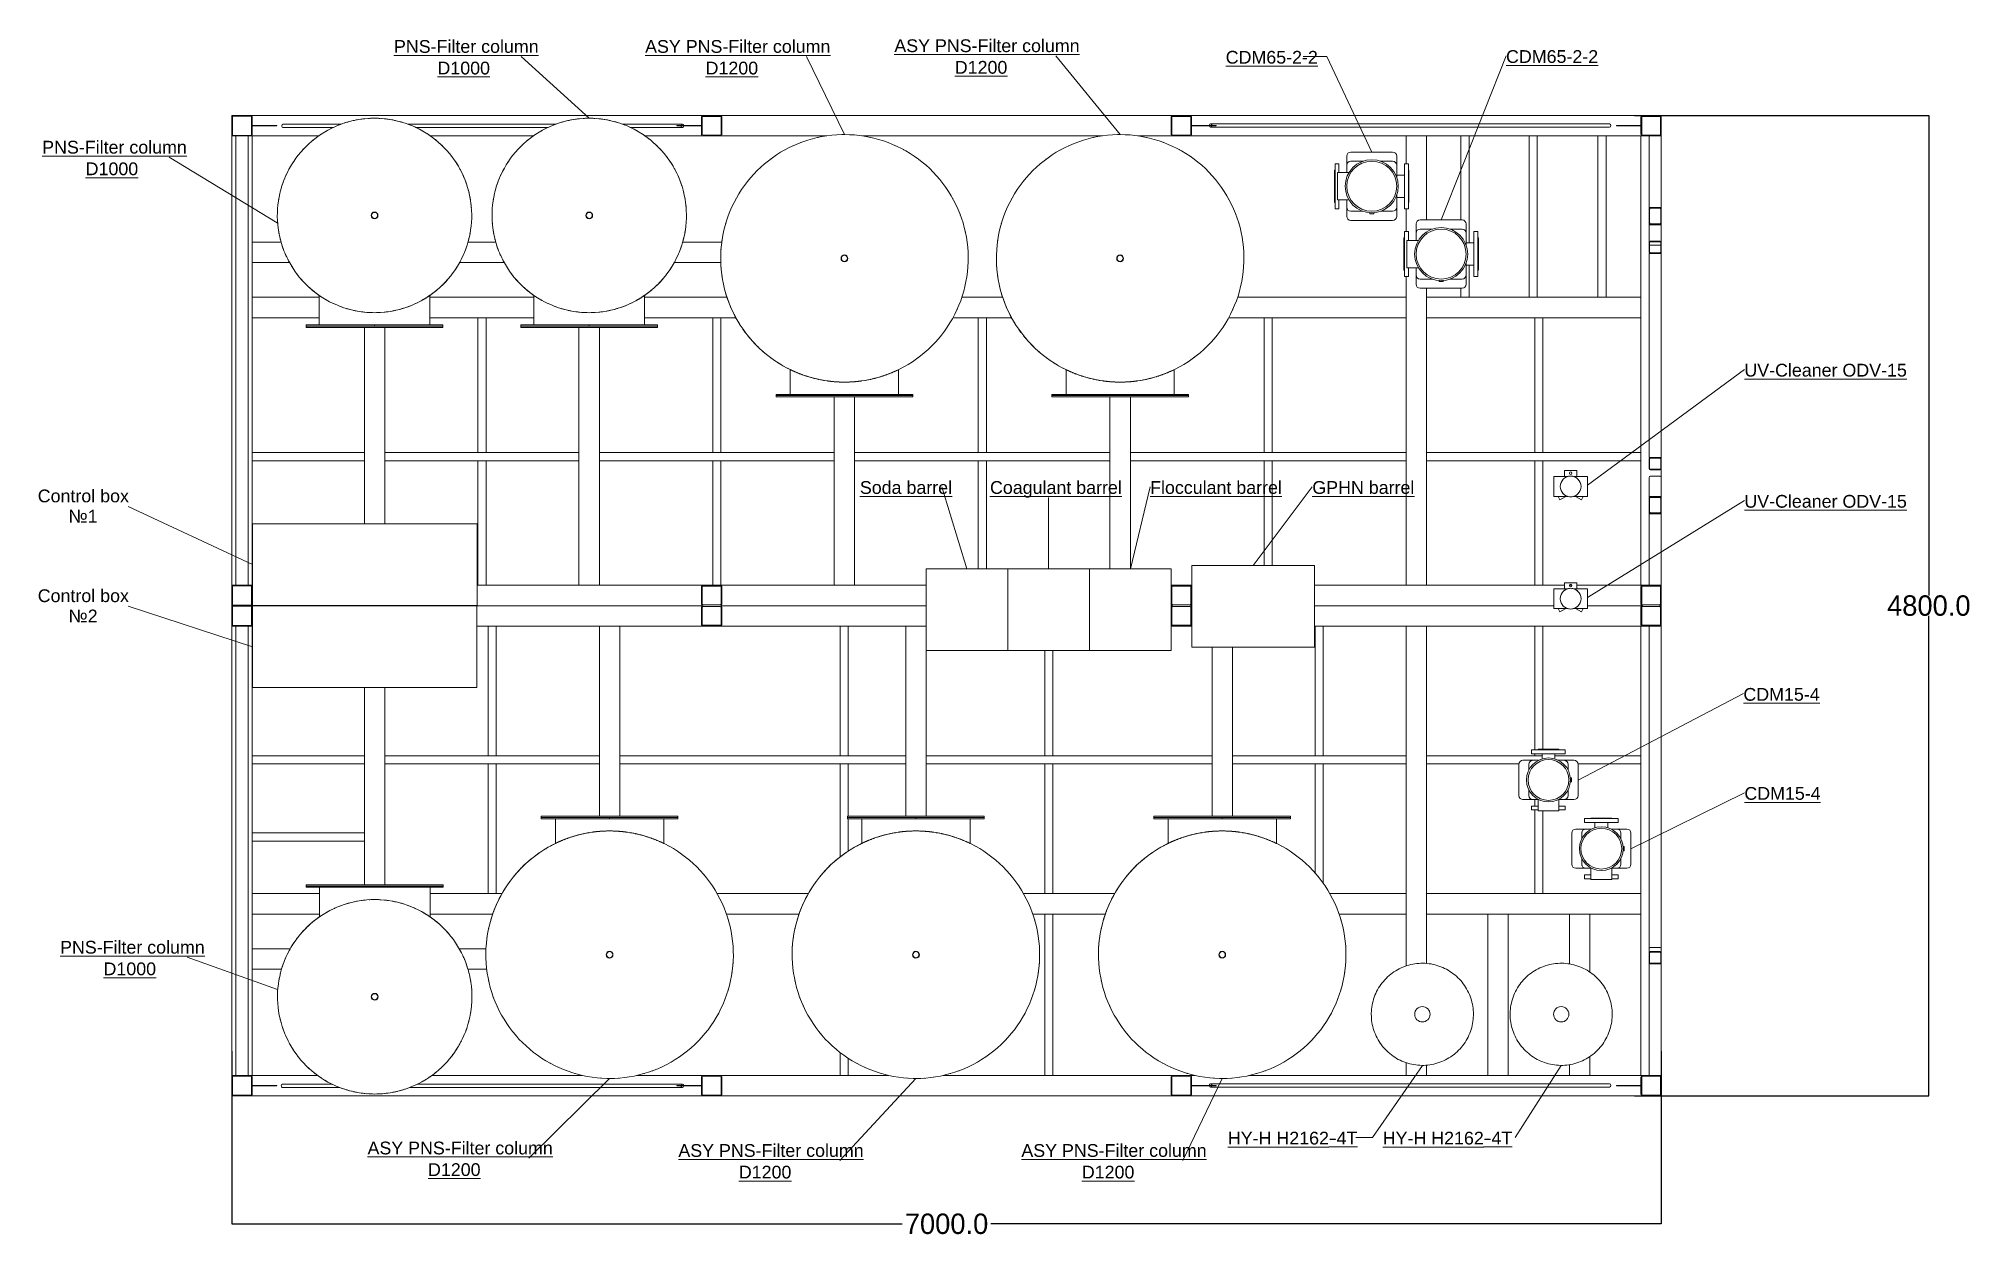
# Model space of a CAD drawing. Header units: millimetres. Extents: x -4579 to 4885, y -3105 to 2765.
import ezdxf

# ---------------------------------------------------------------- set-up
doc = ezdxf.new("R2010")
doc.units = ezdxf.units.MM
for name, color, linetype, lineweight in [('E-ELE-QPM-IDEN', 250, 'Continuous', 9), ('E-ELEC-EQPM', 72, 'Continuous', 9), ('G-IMPT', 250, 'Continuous', 9), ('M-EQPM', 20, 'Continuous', 9), ('M-EQPM-IDEN', 250, 'Continuous', 9), ('S-BEAM', 12, 'Continuous', 9)]:
    doc.layers.add(name, color=color, linetype=linetype, lineweight=lineweight)
doc.styles.add('Arial', font='arial.ttf', dxfattribs={"height": 62.5})
doc.dimstyles.get("Standard").update_dxf_attribs({"dimtxt": 0.18, "dimasz": 0.18, "dimexe": 0.18, "dimexo": 0.0625, "dimgap": 0.09, "dimtad": 0, "dimtih": 1, "dimtoh": 1, "dimdec": 4, "dimzin": 0, "dimdsep": 46, "dimtxsty": 'Standard', "dimcen": 0.09, "dimadec": 0, "dimazin": 0, "dimtfac": 1, "dimtdec": 4, "dimtofl": 0, "dimtmove": 0, "dimatfit": 3, "dimfxl": 1, "dimtolj": 1, "dimtzin": 0, "dimarcsym": 0})

msp = doc.modelspace()

# ---------------------------------------------------------------- texts
at = {"layer": 'E-ELE-QPM-IDEN', "char_height": 62.5, "attachment_point": 1, "style": 'Arial'}
for s, insert, width in [('Control box', (-4583.38, 556.81), 535.1264), ('\\fArial|b0|i0|c204|p34|;№', (-4432.89, 457.59), 114.2405), ('\\fArial|b0|i0|c204|p34|;1', (-4338.64, 457.59), 58.1223), ('Control box', (-4583.38, 68.26), 535.1264), ('\\fArial|b0|i0|c204|p34|;№', (-4432.89, -30.95), 114.2405), ('\\fArial|b0|i0|c204|p34|;2', (-4338.64, -30.95), 58.1223)]:
    msp.add_mtext(s, dxfattribs=dict(at, insert=insert, width=width))
at = {"layer": 'M-EQPM-IDEN', "char_height": 62.5, "attachment_point": 1, "style": 'Arial'}
for s, insert, width in [('\\LPNS-Filter column', (-2838.92, 2757.74), 752.1833), ('\\LASY PNS-Filter column', (-1609.24, 2757.74), 956.0123), ('\\LASY PNS-Filter column', (-388.86, 2761.28), 956.0123), ('\\LD1000', (-2626.1, 2651.91), 238.1012), ('\\LD1200', (-1313.07, 2651.91), 238.1012), ('\\LD1200', (-92.7, 2655.45), 238.1012), ('\\LCDM65-2-2', (1233.79, 2704.74), 458.1644), ('\\LCDM65-2-2', (2606.5, 2708.28), 458.1644), ('\\LPNS-Filter column', (-4561.6, 2264.4), 752.1833), ('\\LD1000', (-4348.78, 2158.57), 238.1012), ('\\LUV-Cleaner ODV-15', (3773.59, 1172.64), 811.7086), ('\\LSoda barrel', (-557.59, 598.17), 485.2214), ('\\LCoagulant barrel', (79.6, 598.17), 694.4618), ('\\LFlocculant barrel', (863.76, 598.17), 708.8922), ('\\LGPHN barrel', (1657.93, 598.17), 506.8669), ('\\LUV-Cleaner ODV-15', (3773.59, 530.47), 811.7086), ('\\LCDM15-4', (3768.89, -414.81), 355.348), ('\\LCDM15-4', (3773.59, -899.73), 355.348), ('\\LPNS-Filter column', (-4474.06, -1652.86), 752.1833), ('\\LD1000', (-4261.23, -1758.7), 238.1012), ('\\LASY PNS-Filter column', (-2968.46, -2635.97), 956.0123), ('\\LASY PNS-Filter column', (-1446.35, -2648.16), 956.0123), ('\\LASY PNS-Filter column', (233.21, -2648.16), 956.0123), ('\\LHY-H H2162', (1244.41, -2587.54), 485.2214), ('\\L\\fGOST Common|b1|i0|c204|p34|;\\W.9;\\L–', (1738.03, -2587.21), 55.9177), ('\\L4T', (1776.91, -2587.21), 111.8354), ('\\LHY-H H2162', (2002.66, -2587.54), 485.2214), ('\\L\\fGOST Common|b1|i0|c204|p34|;\\W.9;\\L–', (2496.27, -2587.21), 55.9177), ('\\L4T', (2535.15, -2587.21), 111.8354), ('\\LD1200', (-2672.3, -2741.8), 238.1012), ('\\LD1200', (-1150.19, -2754), 238.1012), ('\\LD1200', (529.38, -2754), 238.1012)]:
    msp.add_mtext(s, dxfattribs=dict(at, insert=insert, width=width))

# ---------------------------------------------------------------- blocks, each defined once
blk = doc.blocks.new('HY-H H2162_4T - HY-H H2162_4T-508128-Разрез 1')
at = {"layer": 'M-EQPM', "color": 66, "lineweight": 20}
for start, end in [(90, 270), (270, 90)]:
    blk.add_arc((2876.6, -2012.6), 37.5, start, end, dxfattribs=at)
blk = doc.blocks.new('ВертикальныйМногоступенчатыйЦентробежныйНасос_CDM15-CDM20_CNP - CDM15-4FSWPC-698583-Разрез 1')
at = {"layer": 'M-EQPM', "color": 66, "lineweight": 20}
for p, q in [((2928, -1125.5), (2928, -1277.5)), ((2997, -1105.5), (2948, -1105.5)), ((2977, -1125.5), (2977, -1153.2)), ((2977, -1153.2), (2977, -1125.5)), ((2990.5, -1054.5), (2990.5, -1073.5)), ((3155.5, -1054.5), (2990.5, -1054.5)), ((2990.5, -1073.5), (3155.5, -1073.5)), ((3024.7, -1105.5), (2997, -1105.5)), ((2997, -1105.5), (3024.7, -1105.5)), ((3022, -1051.5), (3022, -1054.5)), ((3124, -1051.5), (3022, -1051.5)), ((3041.5, -1073.5), (3041.5, -1098.9)), ((3104.5, -1098.9), (3104.5, -1073.5)), ((3149, -1105.5), (3121.3, -1105.5)), ((3121.3, -1105.5), (3149, -1105.5)), ((3124, -1054.5), (3124, -1051.5)), ((3198, -1105.5), (3149, -1105.5)), ((3155.5, -1073.5), (3155.5, -1054.5)), ((3169, -1153.2), (3169, -1125.5)), ((3169, -1125.5), (3169, -1153.2)), ((3218, -1277.5), (3218, -1125.5)), ((3185.5, -1191.5), (3179.7, -1191.5)), ((3179.7, -1211.5), (3185.5, -1211.5)), ((3185.5, -1211.5), (3185.5, -1191.5)), ((2948, -1297.5), (2997, -1297.5)), ((2977, -1249.8), (2977, -1277.5)), ((2977, -1277.5), (2977, -1249.8)), ((2997, -1297.5), (3022.1, -1297.5)), ((3022.1, -1297.5), (2997, -1297.5)), ((3022.1, -1296), (3022.1, -1352.5)), ((3123.9, -1352.5), (3123.9, -1296)), ((3123.9, -1297.5), (3149, -1297.5)), ((3149, -1297.5), (3123.9, -1297.5)), ((3149, -1297.5), (3198, -1297.5)), ((3169, -1277.5), (3169, -1249.8)), ((3169, -1249.8), (3169, -1277.5)), ((2990.5, -1329.5), (2990.5, -1348.5)), ((3021.7, -1329.5), (2990.5, -1329.5)), ((2990.5, -1348.5), (3021.7, -1348.5)), ((3022, -1348.5), (3022, -1351.5)), ((3022.1, -1352.5), (3123.9, -1352.5)), ((3124, -1351.5), (3124, -1348.5)), ((3155.5, -1329.5), (3124.3, -1329.5)), ((3124.3, -1348.5), (3155.5, -1348.5)), ((3155.5, -1348.5), (3155.5, -1329.5))]:
    blk.add_line(p, q, dxfattribs=at)
for centre, radius, start, end in [((2948, -1125.5), 20, 90, 180), ((3073, -1201.5), 107.5, 90, 270), ((3073, -1201.5), 99.9, 90, 270), ((2997, -1125.5), 20, 90, 180), ((2997, -1125.5), 20, 159.97132, 180), ((2997, -1125.5), 20, 114.7385, 155.22427), ((2997, -1125.5), 20, 90, 110.02868), ((3073, -1201.5), 107.5, 270, 90), ((3073, -1201.5), 99.9, 270, 90), ((3149, -1125.5), 20, 69.97132, 90), ((3149, -1125.5), 20, 0, 90), ((3149, -1125.5), 20, 24.7385, 65.22427), ((3149, -1125.5), 20, 360, 20.02868), ((3198, -1125.5), 20, 360, 90), ((2948, -1277.5), 20, 180, 270), ((2997, -1277.5), 20, 180, 200.02868), ((2997, -1277.5), 20, 180, 270), ((2997, -1277.5), 20, 204.7385, 245.22427), ((2997, -1277.5), 20, 249.97132, 270), ((3149, -1277.5), 20, 270, 360), ((3149, -1277.5), 20, 270, 290.02868), ((3149, -1277.5), 20, 294.7385, 335.22427), ((3149, -1277.5), 20, 339.97132, 360), ((3198, -1277.5), 20, 270, 360)]:
    blk.add_arc(centre, radius, start, end, dxfattribs=at)
blk = doc.blocks.new('ВертикальныйМногоступенчатыйЦентробежныйНасос_CDM15-CDM20_CNP - CDM15-4FSWPC-V1-Разрез 1')
at = {"layer": 'M-EQPM', "color": 66, "lineweight": 20}
for p, q in [((2731.8, -718), (2731.8, -737)), ((2896.8, -718), (2731.8, -718)), ((2731.8, -737), (2896.8, -737)), ((2763.3, -715), (2763.3, -718)), ((2865.3, -715), (2763.3, -715)), ((2782.8, -737), (2782.8, -762.3)), ((2845.8, -762.3), (2845.8, -737)), ((2865.3, -718), (2865.3, -715)), ((2896.8, -737), (2896.8, -718)), ((2669.3, -789), (2669.3, -941)), ((2738.3, -769), (2689.3, -769)), ((2718.3, -789), (2718.3, -816.7)), ((2718.3, -816.7), (2718.3, -789)), ((2766, -769), (2738.3, -769)), ((2738.3, -769), (2766, -769)), ((2890.3, -769), (2862.6, -769)), ((2862.6, -769), (2890.3, -769)), ((2939.3, -769), (2890.3, -769)), ((2910.3, -816.7), (2910.3, -789)), ((2910.3, -789), (2910.3, -816.7)), ((2959.3, -941), (2959.3, -789)), ((2718.3, -913.2), (2718.3, -941)), ((2718.3, -941), (2718.3, -913.2)), ((2910.3, -941), (2910.3, -913.2)), ((2910.3, -913.2), (2910.3, -941)), ((2926.8, -855), (2921, -855)), ((2921, -875), (2926.8, -875)), ((2926.8, -875), (2926.8, -855)), ((2689.3, -961), (2738.3, -961)), ((2731.8, -993), (2731.8, -1012)), ((2763, -993), (2731.8, -993)), ((2731.8, -1012), (2763, -1012)), ((2738.3, -961), (2763.4, -961)), ((2763.4, -961), (2738.3, -961)), ((2763.3, -1012), (2763.3, -1015)), ((2763.4, -959.5), (2763.4, -1016)), ((2763.4, -1016), (2865.2, -1016)), ((2865.2, -1016), (2865.2, -959.5)), ((2865.2, -961), (2890.3, -961)), ((2890.3, -961), (2865.2, -961)), ((2865.3, -1015), (2865.3, -1012)), ((2896.8, -993), (2865.6, -993)), ((2865.6, -1012), (2896.8, -1012)), ((2890.3, -961), (2939.3, -961)), ((2896.8, -1012), (2896.8, -993))]:
    blk.add_line(p, q, dxfattribs=at)
for centre, radius, start, end in [((2689.3, -789), 20, 90, 180), ((2814.3, -865), 107.5, 90, 270), ((2814.3, -865), 99.9, 90, 270), ((2738.3, -789), 20, 90, 180), ((2738.3, -789), 20, 159.97132, 180), ((2738.3, -789), 20, 114.7385, 155.22427), ((2738.3, -789), 20, 90, 110.02868), ((2814.3, -865), 107.5, 270, 90), ((2814.3, -865), 99.9, 270, 90), ((2890.3, -789), 20, 69.97132, 90), ((2890.3, -789), 20, 0, 90), ((2890.3, -789), 20, 24.7385, 65.22427), ((2890.3, -789), 20, 360, 20.02868), ((2939.3, -789), 20, 360, 90), ((2689.3, -941), 20, 180, 270), ((2738.3, -941), 20, 180, 200.02868), ((2738.3, -941), 20, 180, 270), ((2890.3, -941), 20, 270, 0), ((2890.3, -941), 20, 339.97132, 360), ((2939.3, -941), 20, 270, 0), ((2738.3, -941), 20, 204.7385, 245.22427), ((2738.3, -941), 20, 249.97132, 270), ((2890.3, -941), 20, 270, 290.02868), ((2890.3, -941), 20, 294.7385, 335.22427)]:
    blk.add_arc(centre, radius, start, end, dxfattribs=at)
blk = doc.blocks.new('ВертикальныйМногоступенчатыйЦентробежныйНасос_CDM32-CDM85_CNP - CDM65-2-2FSWPC-721151-Разрез 1')
at = {"layer": 'M-EQPM', "color": 140, "lineweight": 20}
for p, q in [((1826.3, 2189.5), (1826.3, 2144.5)), ((2051.3, 2209.5), (1846.3, 2209.5)), ((2071.3, 2144.5), (2071.3, 2189.5)), ((1769.3, 2121), (1766.3, 2121)), ((1766.3, 2121), (1766.3, 1963)), ((1788.3, 2152), (1769.3, 2152)), ((1769.3, 2152), (1769.3, 1932)), ((1837.6, 2109), (1780.8, 2109)), ((1780.8, 2109), (1780.8, 1975)), ((1788.3, 2109), (1788.3, 2152)), ((1826.3, 2144.5), (1826.3, 2109)), ((1906.2, 2164.5), (1846.3, 2164.5)), ((2051.3, 2164.5), (1991.4, 2164.5)), ((2071.3, 2084.6), (2071.3, 2144.5)), ((2109.3, 2097), (2071.3, 2097)), ((2128.3, 2152), (2109.3, 2152)), ((2109.3, 2152), (2109.3, 1932)), ((2128.3, 1932), (2128.3, 2152)), ((2131.3, 2121), (2128.3, 2121)), ((2131.3, 1963), (2131.3, 2121)), ((2071.3, 1939.5), (2071.3, 1999.4)), ((1766.3, 1963), (1769.3, 1963)), ((1769.3, 1932), (1788.3, 1932)), ((1780.8, 1975), (1837.6, 1975)), ((1788.3, 1932), (1788.3, 1975)), ((1826.3, 1975), (1826.3, 1939.5)), ((1826.3, 1939.5), (1826.3, 1894.5)), ((1846.3, 1919.5), (1906.2, 1919.5)), ((1938.8, 1912.7), (1938.8, 1907)), ((1938.8, 1907), (1958.8, 1907)), ((1958.8, 1907), (1958.8, 1912.7)), ((1991.4, 1919.5), (2051.3, 1919.5)), ((2071.3, 1987), (2109.3, 1987)), ((2071.3, 1894.5), (2071.3, 1939.5)), ((2109.3, 1932), (2128.3, 1932)), ((2128.3, 1963), (2131.3, 1963)), ((1846.3, 1874.5), (2051.3, 1874.5))]:
    blk.add_line(p, q, dxfattribs=at)
for centre, radius, start, end in [((1846.3, 2189.5), 20, 90, 180), ((2051.3, 2189.5), 20, 0, 90), ((1948.8, 2042), 130, 0, 180), ((1846.3, 2144.5), 20, 90, 180), ((1948.8, 2042), 122.4, 0, 180), ((2051.3, 2144.5), 20, 0, 90), ((1948.8, 2042), 130, 180, 0), ((1948.8, 2042), 122.4, 180, 0), ((1846.3, 1939.5), 20, 180, 270), ((1846.3, 1894.5), 20, 180, 270), ((2051.3, 1939.5), 20, 270, 0), ((2051.3, 1894.5), 20, 270, 0)]:
    blk.add_arc(centre, radius, start, end, dxfattribs=at)
blk = doc.blocks.new('PNS-0100 MAIN FRAME - ASY PNS-0100 MAIN FRAME_iam-651195-Разрез 1')
at = {"layer": 'G-IMPT'}
for p, q in [((-3627.2, 2388.2), (-3633.2, 2388.2)), ((-3633.2, 2382.2), (-3633.2, 2388.2)), ((-1327.2, 2388.2), (-3539.2, 2388.2)), ((972.8, 2388.2), (-1239.2, 2388.2)), ((3274.8, 2388.2), (1060.8, 2388.2)), ((3366.8, 2388.2), (3358.8, 2388.2)), ((3366.8, 2382.2), (3366.8, 2388.2)), ((3366.8, 2382.2), (3366.8, 2380.2)), ((-3633.2, 2288.2), (-3633.2, 2294.2)), ((-3633.2, 2288.2), (-3633.2, 88.2)), ((-3633.2, 2288.2), (-3627.2, 2288.2)), ((-3627.2, 2288.2), (-3633.2, 2288.2)), ((-3613.2, 2288.2), (-3613.2, 88.2)), ((-3553.2, 88.2), (-3553.2, 2288.2)), ((-3539.2, 2288.2), (-3207.9, 2288.2)), ((-3533.2, 2288.2), (-3539.2, 2288.2)), ((-3413.2, 2339.2), (-3533.2, 2339.2)), ((-3533.2, 2337.2), (-3413.2, 2337.2)), ((-3533.2, 88.2), (-3533.2, 2288.2)), ((-3413.2, 2337.2), (-3413.2, 2339.2)), ((-3099.3, 2345.2), (-3381.6, 2345.2)), ((-3381.6, 2329.2), (-3137.6, 2329.2)), ((-2048, 2345.2), (-2769, 2345.2)), ((-2730.7, 2329.2), (-2086.4, 2329.2)), ((-2660.6, 2288.2), (-2156.6, 2288.2)), ((-1426.4, 2345.2), (-1718, 2345.2)), ((-1683.3, 2329.2), (-1426.4, 2329.2)), ((-1609.3, 2288.2), (-1327.2, 2288.2)), ((-1431, 2339.2), (-1421.7, 2339.2)), ((-1421.7, 2337.2), (-1431, 2337.2)), ((-1239.2, 2288.2), (-722.6, 2288.2)), ((-543.9, 2288.2), (627.3, 2288.2)), ((806.1, 2288.2), (972.8, 2288.2)), ((1060.8, 2288.2), (3274.8, 2288.2)), ((1155.3, 2339.2), (1164.7, 2339.2)), ((1164.7, 2337.2), (1155.3, 2337.2)), ((3113.1, 2347.2), (1160, 2347.2)), ((1160, 2331.2), (3113.1, 2331.2)), ((2116.8, 2288.2), (2116.8, 2152)), ((2116.8, 2288.2), (2122.8, 2288.2)), ((2210.8, 2288.2), (2122.8, 2288.2)), ((2210.8, 2288.2), (2216.8, 2288.2)), ((2216.8, 1877.4), (2216.8, 2288.2)), ((2385.6, 2288.2), (2385.6, 1877.4)), ((2389.6, 2288.2), (2385.6, 2288.2)), ((2389.6, 2288.2), (2421.6, 2288.2)), ((2425.6, 2288.2), (2421.6, 2288.2)), ((2425.6, 1764.9), (2425.6, 2288.2)), ((2719.6, 2288.2), (2719.6, 1498.2)), ((2723.6, 2288.2), (2719.6, 2288.2)), ((2723.6, 2288.2), (2755.6, 2288.2)), ((2759.6, 2288.2), (2755.6, 2288.2)), ((2759.6, 1498.2), (2759.6, 2288.2)), ((3056.2, 2288.2), (3056.2, 1498.2)), ((3060.2, 2288.2), (3056.2, 2288.2)), ((3060.2, 2288.2), (3092.2, 2288.2)), ((3096.2, 2288.2), (3092.2, 2288.2)), ((3096.2, 1498.2), (3096.2, 2288.2)), ((3266.8, 2339.2), (3146.8, 2339.2)), ((3146.8, 2339.2), (3146.8, 2337.2)), ((3146.8, 2337.2), (3266.8, 2337.2)), ((3266.8, 2288.2), (3266.8, 88.2)), ((3272.8, 2288.2), (3266.8, 2288.2)), ((3272.8, 2288.2), (3274.8, 2288.2)), ((3306.8, 2288.2), (3306.8, 1930)), ((3360.8, 2288.2), (3358.8, 2288.2)), ((3366.8, 2296.2), (3366.8, 2294.2)), ((3366.8, 2288.2), (3366.8, 2294.2)), ((3366.8, 1930), (3366.8, 2288.2)), ((2116.8, 1932), (2116.8, 1819.9)), ((3306.8, 1862.1), (3306.8, 1767.2)), ((3366.8, 1767.2), (3366.8, 1862.1)), ((-3391.5, 1768.2), (-3533.2, 1768.2)), ((-3533.2, 1768.2), (-3533.2, 1762.2)), ((-3533.2, 1674.2), (-3533.2, 1762.2)), ((-2340.3, 1768.2), (-2476.9, 1768.2)), ((-1233.8, 1768.2), (-1425.6, 1768.2)), ((3306.8, 1713.2), (3306.8, 713.2)), ((3312.8, 1713.2), (3306.8, 1713.2)), ((3309.6, 1754.7), (3312.8, 1753.3)), ((3360.8, 1753.3), (3312.8, 1753.3)), ((3360.8, 1753.3), (3364.1, 1754.7)), ((3366.8, 1713.2), (3360.8, 1713.2)), ((3366.8, 1713.2), (3366.8, 1719.2)), ((3366.8, 713.2), (3366.8, 1713.2)), ((-3533.2, 1674.2), (-3533.2, 1668.2)), ((-3533.2, 1668.2), (-3350.2, 1668.2)), ((-2518.2, 1668.2), (-2298.9, 1668.2)), ((-1467, 1668.2), (-1238.4, 1668.2)), ((2425.6, 1498.2), (2425.6, 1654.9)), ((2116.8, 1599.9), (2116.8, 88.2)), ((2216.8, 88.2), (2216.8, 1542.4)), ((2385.6, 1542.4), (2385.6, 1498.2)), ((-3205.2, 1498.2), (-3533.2, 1498.2)), ((-3533.2, 1498.2), (-3533.2, 1492.2)), ((-3533.2, 1404.2), (-3533.2, 1492.2)), ((-2153.9, 1498.2), (-2663.2, 1498.2)), ((-1208, 1498.2), (-1611.9, 1498.2)), ((142, 1498.2), (-58.4, 1498.2)), ((2116.8, 1498.2), (1291.6, 1498.2)), ((2116.8, 1492.2), (2116.8, 1498.2)), ((2116.8, 1492.2), (2116.8, 1404.2)), ((3266.8, 1498.2), (2216.8, 1498.2)), ((2216.8, 1492.2), (2216.8, 1498.2)), ((2216.8, 1492.2), (2216.8, 1404.2)), ((2389.6, 1498.2), (2385.6, 1498.2)), ((2389.6, 1498.2), (2421.6, 1498.2)), ((2425.6, 1498.2), (2421.6, 1498.2)), ((2723.6, 1498.2), (2719.6, 1498.2)), ((2723.6, 1498.2), (2755.6, 1498.2)), ((2759.6, 1498.2), (2755.6, 1498.2)), ((3060.2, 1498.2), (3056.2, 1498.2)), ((3060.2, 1498.2), (3092.2, 1498.2)), ((3096.2, 1498.2), (3092.2, 1498.2)), ((3266.8, 1492.2), (3266.8, 1498.2)), ((3266.8, 1492.2), (3266.8, 1404.2)), ((-3533.2, 1404.2), (-3533.2, 1398.2)), ((-3533.2, 1398.2), (-3205.2, 1398.2)), ((-2983.2, 1350.9), (-2983.2, 389.3)), ((-2883.2, 389.3), (-2883.2, 1350.9)), ((-2663.2, 1398.2), (-2153.9, 1398.2)), ((-2428.2, 1398.2), (-2428.2, 738.2)), ((-2424.2, 1398.2), (-2428.2, 1398.2)), ((-2424.2, 1398.2), (-2392.2, 1398.2)), ((-2388.2, 1398.2), (-2392.2, 1398.2)), ((-2388.2, 738.2), (-2388.2, 1398.2)), ((-1933.2, 1350.9), (-1933.2, 88.2)), ((-1833.2, 88.2), (-1833.2, 1350.9)), ((-1611.9, 1398.2), (-1164.9, 1398.2)), ((-1278.2, 1398.2), (-1278.2, 738.2)), ((-1274.2, 1398.2), (-1278.2, 1398.2)), ((-1274.2, 1398.2), (-1242.2, 1398.2)), ((-1238.2, 1398.2), (-1242.2, 1398.2)), ((-1238.2, 738.2), (-1238.2, 1398.2)), ((-101.5, 1398.2), (185.1, 1398.2)), ((21.8, 1398.2), (21.8, 738.2)), ((25.8, 1398.2), (21.8, 1398.2)), ((25.8, 1398.2), (57.8, 1398.2)), ((61.8, 1398.2), (57.8, 1398.2)), ((61.8, 738.2), (61.8, 1398.2)), ((1248.5, 1398.2), (2116.8, 1398.2)), ((1421.8, 1398.2), (1421.8, 738.2)), ((1425.8, 1398.2), (1421.8, 1398.2)), ((1425.8, 1398.2), (1457.8, 1398.2)), ((1461.8, 1398.2), (1457.8, 1398.2)), ((1461.8, 738.2), (1461.8, 1398.2)), ((2116.8, 1398.2), (2116.8, 1404.2)), ((2216.8, 1398.2), (2216.8, 1404.2)), ((2216.8, 1398.2), (3266.8, 1398.2)), ((2746.8, 1398.2), (2746.8, 738.2)), ((2750.8, 1398.2), (2746.8, 1398.2)), ((2750.8, 1398.2), (2782.8, 1398.2)), ((2786.8, 1398.2), (2782.8, 1398.2)), ((2786.8, 738.2), (2786.8, 1398.2)), ((3266.8, 1398.2), (3266.8, 1404.2)), ((-683.2, 1010.9), (-683.2, 88.2)), ((-583.2, 88.2), (-583.2, 1010.9)), ((666.8, 1010.9), (666.8, 168.2)), ((766.8, 168.2), (766.8, 1010.9)), ((-2983.2, 738.2), (-3533.2, 738.2)), ((-3533.2, 738.2), (-3533.2, 734.2)), ((-3533.2, 702.2), (-3533.2, 734.2)), ((-3533.2, 702.2), (-3533.2, 698.2)), ((-3533.2, 698.2), (-2983.2, 698.2)), ((-2983.2, 738.2), (-2983.2, 734.2)), ((-2983.2, 702.2), (-2983.2, 734.2)), ((-2983.2, 702.2), (-2983.2, 698.2)), ((-1933.2, 738.2), (-2883.2, 738.2)), ((-2883.2, 738.2), (-2883.2, 734.2)), ((-2883.2, 702.2), (-2883.2, 734.2)), ((-2883.2, 702.2), (-2883.2, 698.2)), ((-2883.2, 698.2), (-1933.2, 698.2)), ((-2424.2, 738.2), (-2428.2, 738.2)), ((-2428.2, 698.2), (-2428.2, 88.2)), ((-2428.2, 698.2), (-2424.2, 698.2)), ((-2424.2, 738.2), (-2392.2, 738.2)), ((-2392.2, 698.2), (-2424.2, 698.2)), ((-2388.2, 738.2), (-2392.2, 738.2)), ((-2392.2, 698.2), (-2388.2, 698.2)), ((-2388.2, 88.2), (-2388.2, 698.2)), ((-1933.2, 738.2), (-1933.2, 734.2)), ((-1933.2, 702.2), (-1933.2, 734.2)), ((-1933.2, 702.2), (-1933.2, 698.2)), ((-683.2, 738.2), (-1833.2, 738.2)), ((-1833.2, 738.2), (-1833.2, 734.2)), ((-1833.2, 702.2), (-1833.2, 734.2)), ((-1833.2, 702.2), (-1833.2, 698.2)), ((-1833.2, 698.2), (-683.2, 698.2)), ((-1274.2, 738.2), (-1278.2, 738.2)), ((-1278.2, 698.2), (-1278.2, 88.2)), ((-1278.2, 698.2), (-1274.2, 698.2)), ((-1274.2, 738.2), (-1242.2, 738.2)), ((-1242.2, 698.2), (-1274.2, 698.2)), ((-1238.2, 738.2), (-1242.2, 738.2)), ((-1242.2, 698.2), (-1238.2, 698.2)), ((-1238.2, 88.2), (-1238.2, 698.2)), ((-683.2, 738.2), (-683.2, 734.2)), ((-683.2, 702.2), (-683.2, 734.2)), ((-683.2, 702.2), (-683.2, 698.2)), ((666.8, 738.2), (-583.2, 738.2)), ((-583.2, 738.2), (-583.2, 734.2)), ((-583.2, 702.2), (-583.2, 734.2)), ((-583.2, 702.2), (-583.2, 698.2)), ((-583.2, 698.2), (666.8, 698.2)), ((25.8, 738.2), (21.8, 738.2)), ((21.8, 698.2), (21.8, 168.2)), ((21.8, 698.2), (25.8, 698.2)), ((25.8, 738.2), (57.8, 738.2)), ((57.8, 698.2), (25.8, 698.2)), ((61.8, 738.2), (57.8, 738.2)), ((57.8, 698.2), (61.8, 698.2)), ((61.8, 168.2), (61.8, 698.2)), ((666.8, 738.2), (666.8, 734.2)), ((666.8, 702.2), (666.8, 734.2)), ((666.8, 702.2), (666.8, 698.2)), ((2116.8, 738.2), (766.8, 738.2)), ((766.8, 738.2), (766.8, 734.2)), ((766.8, 702.2), (766.8, 734.2)), ((766.8, 702.2), (766.8, 698.2)), ((766.8, 698.2), (2116.8, 698.2)), ((1425.8, 738.2), (1421.8, 738.2)), ((1421.8, 698.2), (1421.8, 185)), ((1421.8, 698.2), (1425.8, 698.2)), ((1425.8, 738.2), (1457.8, 738.2)), ((1457.8, 698.2), (1425.8, 698.2)), ((1461.8, 738.2), (1457.8, 738.2)), ((1457.8, 698.2), (1461.8, 698.2)), ((1461.8, 185), (1461.8, 698.2)), ((2116.8, 738.2), (2116.8, 734.2)), ((2116.8, 702.2), (2116.8, 734.2)), ((2116.8, 702.2), (2116.8, 698.2)), ((3266.8, 738.2), (2216.8, 738.2)), ((2216.8, 734.2), (2216.8, 738.2)), ((2216.8, 734.2), (2216.8, 702.2)), ((2216.8, 698.2), (2216.8, 702.2)), ((2216.8, 698.2), (3266.8, 698.2)), ((2750.8, 738.2), (2746.8, 738.2)), ((2746.8, 698.2), (2746.8, 88.2)), ((2746.8, 698.2), (2750.8, 698.2)), ((2750.8, 738.2), (2782.8, 738.2)), ((2782.8, 698.2), (2750.8, 698.2)), ((2786.8, 738.2), (2782.8, 738.2)), ((2782.8, 698.2), (2786.8, 698.2)), ((2786.8, 88.2), (2786.8, 698.2)), ((3266.8, 734.2), (3266.8, 738.2)), ((3266.8, 734.2), (3266.8, 702.2)), ((3266.8, 698.2), (3266.8, 702.2)), ((3312.8, 713.2), (3306.8, 713.2)), ((3366.8, 713.2), (3360.8, 713.2)), ((3366.8, 707.2), (3366.8, 713.2)), ((3306.8, 614.6), (3306.8, 514.3)), ((3312.8, 623.1), (3360.8, 623.1)), ((3366.8, 614.6), (3366.8, 659.2)), ((3366.8, 514.3), (3366.8, 614.6)), ((3306.8, 446.4), (3306.8, 88.2)), ((3366.8, 88.2), (3366.8, 446.4)), ((-3627.2, 88.2), (-3633.2, 88.2)), ((-3627.2, 88.2), (-3633.2, 88.2)), ((-3633.2, 82.2), (-3633.2, 88.2)), ((-3532.4, 88.2), (-3539.2, 88.2)), ((-3533.2, 88.2), (-3539.2, 88.2)), ((-1327.2, 88.2), (-2432.4, 88.2)), ((-2428.2, 88.2), (-2424.2, 88.2)), ((-2392.2, 88.2), (-2424.2, 88.2)), ((-2392.2, 88.2), (-2388.2, 88.2)), ((-1933.2, 88.2), (-1927.2, 88.2)), ((-1839.2, 88.2), (-1927.2, 88.2)), ((-1839.2, 88.2), (-1833.2, 88.2)), ((-233.2, 88.2), (-1239.2, 88.2)), ((-1239, 88.2), (-1238.2, 88.2)), ((-683.2, 88.2), (-677.2, 88.2)), ((-589.2, 88.2), (-677.2, 88.2)), ((-589.2, 88.2), (-583.2, 88.2)), ((972.8, 88.2), (966.8, 88.2)), ((1068, 88.2), (1060.8, 88.2)), ((2893, 88.2), (1668, 88.2)), ((2116.8, 88.2), (2122.8, 88.2)), ((2210.8, 88.2), (2122.8, 88.2)), ((2210.8, 88.2), (2216.8, 88.2)), ((2746.8, 88.2), (2750.8, 88.2)), ((2782.8, 88.2), (2750.8, 88.2)), ((2782.8, 88.2), (2786.8, 88.2)), ((2929.1, 88.2), (2916.9, 88.2)), ((3274.8, 88.2), (2953, 88.2)), ((3272.8, 88.2), (3266.8, 88.2)), ((3272.8, 88.2), (3274.8, 88.2)), ((3358.8, 88.2), (3360.8, 88.2)), ((3366.8, 82.2), (3366.8, 88.2)), ((3366.8, 82.2), (3366.8, 80.2)), ((-3633.2, -11.8), (-3633.2, -5.8)), ((-3627.2, -11.8), (-3633.2, -11.8)), ((-3633.2, -11.8), (-3627.2, -11.8)), ((-3633.2, -11.8), (-3633.2, -17.8)), ((-1327.2, -11.8), (-3539.2, -11.8)), ((-3539.2, -11.8), (-1327.2, -11.8)), ((-233.2, -11.8), (-1239.2, -11.8)), ((-1239.2, -11.8), (-233.2, -11.8)), ((972.8, -11.8), (966.8, -11.8)), ((966.8, -11.8), (972.8, -11.8)), ((1068, -11.8), (1060.8, -11.8)), ((1060.8, -11.8), (1068, -11.8)), ((2840.2, -11.8), (1668, -11.8)), ((1668, -11.8), (2840.2, -11.8)), ((3274.8, -11.8), (3005.8, -11.8)), ((3005.8, -11.8), (3274.8, -11.8)), ((3366.8, -11.8), (3358.8, -11.8)), ((3358.8, -11.8), (3366.8, -11.8)), ((3366.8, -3.8), (3366.8, -5.8)), ((3366.8, -11.8), (3366.8, -5.8)), ((3366.8, -11.8), (3366.8, -17.8)), ((3366.8, -19.5), (3366.8, -17.8)), ((-3633.2, -105.8), (-3633.2, -111.8)), ((-3633.2, -111.8), (-3627.2, -111.8)), ((-3633.2, -111.8), (-3633.2, -2311.8)), ((-3633.2, -111.8), (-3627.2, -111.8)), ((-3613.2, -111.8), (-3613.2, -2311.8)), ((-3553.2, -2311.8), (-3553.2, -111.8)), ((-3539.2, -111.8), (-3532.5, -111.8)), ((-3539.2, -111.8), (-3533.2, -111.8)), ((-3533.2, -2311.8), (-3533.2, -111.8)), ((-2432.5, -111.8), (-1327.2, -111.8)), ((-2378.2, -111.8), (-2378.2, -746.8)), ((-2378.2, -111.8), (-2374.2, -111.8)), ((-2342.2, -111.8), (-2374.2, -111.8)), ((-2342.2, -111.8), (-2338.2, -111.8)), ((-2338.2, -746.8), (-2338.2, -111.8)), ((-1833.2, -111.8), (-1833.2, -1042.5)), ((-1833.2, -111.8), (-1827.2, -111.8)), ((-1739.2, -111.8), (-1827.2, -111.8)), ((-1739.2, -111.8), (-1733.2, -111.8)), ((-1733.2, -1042.5), (-1733.2, -111.8)), ((-1239.2, -111.8), (-233.2, -111.8)), ((-654.2, -111.8), (-654.2, -746.8)), ((-654.2, -111.8), (-650.2, -111.8)), ((-618.2, -111.8), (-650.2, -111.8)), ((-618.2, -111.8), (-614.2, -111.8)), ((-614.2, -746.8), (-614.2, -111.8)), ((-333.2, -111.8), (-333.2, -1042.5)), ((-333.2, -111.8), (-327.2, -111.8)), ((-239.2, -111.8), (-327.2, -111.8)), ((-239.2, -111.8), (-233.2, -111.8)), ((966.8, -111.8), (972.8, -111.8)), ((1060.8, -111.8), (1068, -111.8)), ((1668, -111.8), (3274.8, -111.8)), ((1671.8, -111.8), (1671.8, -746.8)), ((1671.8, -111.8), (1675.8, -111.8)), ((1707.8, -111.8), (1675.8, -111.8)), ((1707.8, -111.8), (1711.8, -111.8)), ((1711.8, -746.8), (1711.8, -111.8)), ((2116.8, -111.8), (2116.8, -1775.9)), ((2116.8, -111.8), (2122.8, -111.8)), ((2210.8, -111.8), (2122.8, -111.8)), ((2210.8, -111.8), (2216.8, -111.8)), ((2216.8, -1763.7), (2216.8, -111.8)), ((2746.8, -111.8), (2746.8, -718)), ((2746.8, -111.8), (2750.8, -111.8)), ((2782.8, -111.8), (2750.8, -111.8)), ((2782.8, -111.8), (2786.8, -111.8)), ((2786.8, -715), (2786.8, -111.8)), ((3266.8, -111.8), (3266.8, -2311.8)), ((3272.8, -111.8), (3266.8, -111.8)), ((3272.8, -111.8), (3274.8, -111.8)), ((3306.8, -111.8), (3306.8, -1700.6)), ((3360.8, -111.8), (3358.8, -111.8)), ((3366.8, -105.8), (3366.8, -103.8)), ((3366.8, -105.8), (3366.8, -111.8)), ((3366.8, -1700.6), (3366.8, -111.8)), ((-233.2, -1042.5), (-233.2, -231.8)), ((347.8, -231.8), (347.8, -746.8)), ((387.8, -746.8), (387.8, -231.8)), ((1166.8, -215), (1166.8, -1042.5)), ((1266.8, -1042.5), (1266.8, -215)), ((-3532.5, -291.8), (-3533.2, -291.8)), ((-3533.2, -291.8), (-3533.2, -295.8)), ((-3533.2, -327.8), (-3533.2, -295.8)), ((-3533.2, -327.8), (-3533.2, -331.8)), ((-3533.2, -331.8), (-3532.5, -331.8)), ((-2983.2, -412.5), (-2983.2, -1378.8)), ((-2883.2, -1378.8), (-2883.2, -412.5)), ((-2983.2, -746.8), (-3533.2, -746.8)), ((-3533.2, -746.8), (-3533.2, -750.8)), ((-3533.2, -782.8), (-3533.2, -750.8)), ((-2983.2, -746.8), (-2983.2, -750.8)), ((-2983.2, -782.8), (-2983.2, -750.8)), ((-1833.2, -746.8), (-2883.2, -746.8)), ((-2883.2, -746.8), (-2883.2, -750.8)), ((-2883.2, -782.8), (-2883.2, -750.8)), ((-2378.2, -746.8), (-2374.2, -746.8)), ((-2342.2, -746.8), (-2374.2, -746.8)), ((-2342.2, -746.8), (-2338.2, -746.8)), ((-1833.2, -746.8), (-1833.2, -750.8)), ((-1833.2, -782.8), (-1833.2, -750.8)), ((-333.2, -746.8), (-1733.2, -746.8)), ((-1733.2, -746.8), (-1733.2, -750.8)), ((-1733.2, -782.8), (-1733.2, -750.8)), ((-654.2, -746.8), (-650.2, -746.8)), ((-618.2, -746.8), (-650.2, -746.8)), ((-618.2, -746.8), (-614.2, -746.8)), ((-333.2, -746.8), (-333.2, -750.8)), ((-333.2, -782.8), (-333.2, -750.8)), ((1166.8, -746.8), (-233.2, -746.8)), ((-233.2, -746.8), (-233.2, -750.8)), ((-233.2, -782.8), (-233.2, -750.8)), ((347.8, -746.8), (351.8, -746.8)), ((383.8, -746.8), (351.8, -746.8)), ((383.8, -746.8), (387.8, -746.8)), ((1166.8, -746.8), (1166.8, -750.8)), ((1166.8, -782.8), (1166.8, -750.8)), ((2116.8, -746.8), (1266.8, -746.8)), ((1266.8, -746.8), (1266.8, -750.8)), ((1266.8, -782.8), (1266.8, -750.8)), ((1671.8, -746.8), (1675.8, -746.8)), ((1707.8, -746.8), (1675.8, -746.8)), ((1707.8, -746.8), (1711.8, -746.8)), ((2116.8, -746.8), (2116.8, -750.8)), ((2116.8, -782.8), (2116.8, -750.8)), ((2782.8, -746.8), (2216.8, -746.8)), ((2216.8, -746.8), (2216.8, -750.8)), ((2216.8, -782.8), (2216.8, -750.8)), ((2746.8, -737), (2746.8, -746.8)), ((2746.8, -746.8), (2750.8, -746.8)), ((2782.8, -746.8), (2750.8, -746.8)), ((3266.8, -746.8), (2845.8, -746.8)), ((3266.8, -746.8), (3266.8, -750.8)), ((3266.8, -782.8), (3266.8, -750.8)), ((-3533.2, -782.8), (-3533.2, -786.8)), ((-3533.2, -786.8), (-2983.2, -786.8)), ((-2983.2, -782.8), (-2983.2, -786.8)), ((-2883.2, -782.8), (-2883.2, -786.8)), ((-2883.2, -786.8), (-1833.2, -786.8)), ((-2378.2, -786.8), (-2378.2, -1421.8)), ((-2374.2, -786.8), (-2378.2, -786.8)), ((-2374.2, -786.8), (-2342.2, -786.8)), ((-2338.2, -786.8), (-2342.2, -786.8)), ((-2338.2, -1421.8), (-2338.2, -786.8)), ((-1833.2, -782.8), (-1833.2, -786.8)), ((-1733.2, -782.8), (-1733.2, -786.8)), ((-1733.2, -786.8), (-333.2, -786.8)), ((-654.2, -786.8), (-654.2, -1241.9)), ((-650.2, -786.8), (-654.2, -786.8)), ((-650.2, -786.8), (-618.2, -786.8)), ((-614.2, -786.8), (-618.2, -786.8)), ((-614.2, -1042.5), (-614.2, -786.8)), ((-333.2, -782.8), (-333.2, -786.8)), ((-233.2, -782.8), (-233.2, -786.8)), ((-233.2, -786.8), (1166.8, -786.8)), ((347.8, -786.8), (347.8, -1421.8)), ((351.8, -786.8), (347.8, -786.8)), ((351.8, -786.8), (383.8, -786.8)), ((387.8, -786.8), (383.8, -786.8)), ((387.8, -1421.8), (387.8, -786.8)), ((1166.8, -782.8), (1166.8, -786.8)), ((1266.8, -782.8), (1266.8, -786.8)), ((1266.8, -786.8), (2116.8, -786.8)), ((1671.8, -786.8), (1671.8, -1320.7)), ((1675.8, -786.8), (1671.8, -786.8)), ((1675.8, -786.8), (1707.8, -786.8)), ((1711.8, -786.8), (1707.8, -786.8)), ((1711.8, -1371.8), (1711.8, -786.8)), ((2116.8, -782.8), (2116.8, -786.8)), ((2216.8, -782.8), (2216.8, -786.8)), ((2216.8, -786.8), (2669.6, -786.8)), ((2959, -786.8), (3266.8, -786.8)), ((3266.8, -782.8), (3266.8, -786.8)), ((2746.8, -961), (2746.8, -993)), ((2746.8, -1012), (2746.8, -1421.8)), ((2786.8, -1421.8), (2786.8, -1016)), ((-2983.2, -1124.3), (-3533.2, -1124.3)), ((-3533.2, -1124.3), (-3533.2, -1128.3)), ((-3533.2, -1160.3), (-3533.2, -1128.3)), ((-2983.2, -1124.3), (-2983.2, -1128.3)), ((-2983.2, -1160.3), (-2983.2, -1128.3)), ((-614.2, -1213.3), (-614.2, -1054.8)), ((-3533.2, -1160.3), (-3533.2, -1164.3)), ((-3533.2, -1164.3), (-2983.2, -1164.3)), ((-2983.2, -1160.3), (-2983.2, -1164.3)), ((-3204.2, -1421.8), (-3533.2, -1421.8)), ((-3533.2, -1421.8), (-3533.2, -1427.8)), ((-3533.2, -1515.8), (-3533.2, -1427.8)), ((-2310, -1421.8), (-2662.2, -1421.8)), ((-2374.2, -1421.8), (-2378.2, -1421.8)), ((-2374.2, -1421.8), (-2342.2, -1421.8)), ((-2338.2, -1421.8), (-2342.2, -1421.8)), ((-810, -1421.8), (-1256.4, -1421.8)), ((690, -1421.8), (243.6, -1421.8)), ((351.8, -1421.8), (347.8, -1421.8)), ((351.8, -1421.8), (383.8, -1421.8)), ((387.8, -1421.8), (383.8, -1421.8)), ((2116.8, -1421.8), (1743.6, -1421.8)), ((2116.8, -1421.8), (2116.8, -1427.8)), ((2116.8, -1515.8), (2116.8, -1427.8)), ((3266.8, -1421.8), (2216.8, -1421.8)), ((2216.8, -1421.8), (2216.8, -1427.8)), ((2216.8, -1515.8), (2216.8, -1427.8)), ((2750.8, -1421.8), (2746.8, -1421.8)), ((2750.8, -1421.8), (2782.8, -1421.8)), ((2786.8, -1421.8), (2782.8, -1421.8)), ((3266.8, -1421.8), (3266.8, -1427.8)), ((3266.8, -1515.8), (3266.8, -1427.8)), ((-3533.2, -1515.8), (-3533.2, -1521.8)), ((-3533.2, -1521.8), (-3204.2, -1521.8)), ((-2662.2, -1521.8), (-2355.3, -1521.8)), ((-1211.1, -1521.8), (-855.3, -1521.8)), ((288.9, -1521.8), (644.7, -1521.8)), ((347.8, -1521.8), (347.8, -2311.8)), ((347.8, -1521.8), (351.8, -1521.8)), ((383.8, -1521.8), (351.8, -1521.8)), ((383.8, -1521.8), (387.8, -1521.8)), ((387.8, -2311.8), (387.8, -1521.8)), ((1788.9, -1521.8), (2116.8, -1521.8)), ((2116.8, -1515.8), (2116.8, -1521.8)), ((2216.8, -1515.8), (2216.8, -1521.8)), ((2216.8, -1521.8), (3266.8, -1521.8)), ((2516.8, -1521.8), (2516.8, -2311.8)), ((2516.8, -1521.8), (2522.8, -1521.8)), ((2610.8, -1521.8), (2522.8, -1521.8)), ((2610.8, -1521.8), (2616.8, -1521.8)), ((2616.8, -2311.8), (2616.8, -1521.8)), ((2916.8, -1521.8), (2916.8, -1766.2)), ((2916.8, -1521.8), (2922.8, -1521.8)), ((3010.8, -1521.8), (2922.8, -1521.8)), ((3010.8, -1521.8), (3016.8, -1521.8)), ((3016.8, -1806), (3016.8, -1521.8)), ((3266.8, -1515.8), (3266.8, -1521.8)), ((-3346.7, -1691.8), (-3533.2, -1691.8)), ((-3533.2, -1691.8), (-3533.2, -1697.8)), ((-3533.2, -1785.8), (-3533.2, -1697.8)), ((-2388.2, -1691.8), (-2519.6, -1691.8)), ((3306.8, -1691.7), (3306.8, -1711.7)), ((3360.8, -1685.7), (3312.8, -1685.7)), ((3366.8, -1711.7), (3366.8, -1691.7)), ((-3533.2, -1785.8), (-3533.2, -1791.8)), ((-3533.2, -1791.8), (-3389.3, -1791.8)), ((-2477.1, -1791.8), (-2384.7, -1791.8)), ((3306.8, -1759.7), (3306.8, -1765.7)), ((3306.8, -1765.7), (3306.8, -2311.8)), ((3306.8, -1765.7), (3312.8, -1765.7)), ((3360.8, -1765.7), (3366.8, -1765.7)), ((3366.8, -1765.7), (3366.8, -1759.7)), ((3366.8, -2311.8), (3366.8, -1765.7)), ((-654.2, -2199.6), (-654.2, -2311.8)), ((-614.2, -2311.8), (-614.2, -2228.3)), ((2116.8, -2249.3), (2116.8, -2311.8)), ((2216.8, -2311.8), (2216.8, -2261.5)), ((2916.8, -2258.9), (2916.8, -2311.8)), ((3016.8, -2311.8), (3016.8, -2219.2)), ((-3627.2, -2311.8), (-3633.2, -2311.8)), ((-3633.2, -2317.8), (-3633.2, -2311.8)), ((-3633.2, -2311.8), (-3627.2, -2311.8)), ((-3213, -2311.8), (-3539.2, -2311.8)), ((-3539.2, -2311.8), (-3533.2, -2311.8)), ((-3413.2, -2360.8), (-3533.2, -2360.8)), ((-3533.2, -2362.8), (-3413.2, -2362.8)), ((-3413.2, -2362.8), (-3413.2, -2360.8)), ((-3141.2, -2354.8), (-3384.6, -2354.8)), ((-1426.4, -2354.8), (-2725.3, -2354.8)), ((-1916.5, -2311.8), (-2653.3, -2311.8)), ((-1327.2, -2311.8), (-1650, -2311.8)), ((-1431, -2360.8), (-1421.7, -2360.8)), ((-1421.7, -2362.8), (-1431, -2362.8)), ((-416.5, -2311.8), (-1239.2, -2311.8)), ((-654.2, -2311.8), (-650.2, -2311.8)), ((-618.2, -2311.8), (-650.2, -2311.8)), ((-618.2, -2311.8), (-614.2, -2311.8)), ((972.8, -2311.8), (-150, -2311.8)), ((347.8, -2311.8), (351.8, -2311.8)), ((383.8, -2311.8), (351.8, -2311.8)), ((383.8, -2311.8), (387.8, -2311.8)), ((1083.5, -2311.8), (1060.8, -2311.8)), ((1155.3, -2360.8), (1164.7, -2360.8)), ((1164.7, -2362.8), (1155.3, -2362.8)), ((3113.1, -2352.8), (1160, -2352.8)), ((3274.8, -2311.8), (1350, -2311.8)), ((2116.8, -2311.8), (2122.8, -2311.8)), ((2210.8, -2311.8), (2122.8, -2311.8)), ((2210.8, -2311.8), (2216.8, -2311.8)), ((2516.8, -2311.8), (2522.8, -2311.8)), ((2610.8, -2311.8), (2522.8, -2311.8)), ((2610.8, -2311.8), (2616.8, -2311.8)), ((2916.8, -2311.8), (2922.8, -2311.8)), ((3010.8, -2311.8), (2922.8, -2311.8)), ((3010.8, -2311.8), (3016.8, -2311.8)), ((3266.8, -2360.8), (3146.8, -2360.8)), ((3146.8, -2360.8), (3146.8, -2362.8)), ((3146.8, -2362.8), (3266.8, -2362.8)), ((3272.8, -2311.8), (3266.8, -2311.8)), ((3272.8, -2311.8), (3274.8, -2311.8)), ((3360.8, -2311.8), (3358.8, -2311.8)), ((3360.8, -2311.8), (3366.8, -2311.8)), ((3366.8, -2317.8), (3366.8, -2311.8)), ((3366.8, -2317.8), (3366.8, -2319.8)), ((-3633.2, -2411.8), (-3633.2, -2405.8)), ((-3633.2, -2411.8), (-3627.2, -2411.8)), ((-3539.2, -2411.8), (-1327.2, -2411.8)), ((-3384.6, -2370.8), (-3104.5, -2370.8)), ((-2761.9, -2370.8), (-1426.4, -2370.8)), ((-1239.2, -2411.8), (972.8, -2411.8)), ((1060.8, -2411.8), (3274.8, -2411.8)), ((1160, -2368.8), (3113.1, -2368.8)), ((3358.8, -2411.8), (3366.8, -2411.8)), ((3366.8, -2403.8), (3366.8, -2405.8)), ((3366.8, -2411.8), (3366.8, -2405.8))]:
    blk.add_line(p, q, dxfattribs=at)
at = {"layer": 'G-IMPT', "flags": 128}
for points in [[(3366.8, 2288.2), (3365.1, 2288.2), (3360.8, 2288.2)], [(3312.8, 623.1), (3308.6, 620.6), (3306.8, 614.6)], [(3366.8, 614.6), (3365.1, 620.6), (3360.8, 623.1)], [(3360.8, 88.2), (3365.1, 88.2), (3366.8, 88.2)], [(3366.8, -111.8), (3365.1, -111.8), (3360.8, -111.8)], [(3312.8, -1685.7), (3308.6, -1687.4), (3306.8, -1691.7)], [(3366.8, -1691.7), (3365.1, -1687.4), (3360.8, -1685.7)]]:
    blk.add_lwpolyline(points, dxfattribs=at)
at = {"layer": 'G-IMPT'}
for centre, ratio, start_param, end_param in [((-3381.6, 2337.2), 0.79162, 0, 1.570796), ((-3381.6, 2337.2), 0.79162, 1.570796, 3.141593), ((-1426.4, 2337.2), 0.79162, 1.570796, 4.712389), ((-1426.4, 2337.2), 0.79162, 4.974188, 7.592182), ((1160, 2339.2), 0.792149, 4.712389, 7.853982), ((1160, 2339.2), 0.792149, 1.832596, 4.45059), ((3113.1, 2339.2), 0.792149, 4.712389, 6.283185), ((3113.1, 2339.2), 0.792149, 3.141593, 4.712389), ((-3384.6, -2362.8), 0.790901, 0, 1.570796), ((-3384.6, -2362.8), 0.790901, 1.570796, 3.141593), ((-1426.4, -2362.8), 0.790901, 1.570796, 4.712389), ((-1426.4, -2362.8), 0.790901, 4.974188, 7.592182), ((1160, -2360.8), 0.792149, 4.712389, 7.853982), ((1160, -2360.8), 0.792149, 1.832596, 4.45059), ((3113.1, -2360.8), 0.792149, 4.712389, 6.283185), ((3113.1, -2360.8), 0.792149, 3.141593, 4.712389)]:
    blk.add_ellipse(centre, major_axis=(0, 8), ratio=ratio, start_param=start_param, end_param=end_param, dxfattribs=at)
at = {"layer": 'S-BEAM'}
for p, q in [((-3633.2, 2382.2), (-3633.2, 2294.2)), ((-3630.2, 2294.2), (-3630.2, 2382.2)), ((-3539.2, 2388.2), (-3627.2, 2388.2)), ((-3627.2, 2385.2), (-3539.2, 2385.2)), ((-3536.2, 2382.2), (-3536.2, 2294.2)), ((-3533.2, 2294.2), (-3533.2, 2382.2)), ((-1333.2, 2382.2), (-1333.2, 2339.2)), ((-1329.2, 2296.2), (-1329.2, 2380.2)), ((-1239.2, 2388.2), (-1327.2, 2388.2)), ((-1325.2, 2384.2), (-1241.2, 2384.2)), ((-1237.2, 2380.2), (-1237.2, 2296.2)), ((-1233.2, 2294.2), (-1233.2, 2382.2)), ((966.8, 2382.2), (966.8, 2294.2)), ((970.8, 2296.2), (970.8, 2380.2)), ((1060.8, 2388.2), (972.8, 2388.2)), ((974.8, 2384.2), (1058.8, 2384.2)), ((1062.8, 2380.2), (1062.8, 2296.2)), ((1066.8, 2339.2), (1066.8, 2382.2)), ((3266.8, 2380.2), (3266.8, 2296.2)), ((3270.8, 2296.2), (3270.8, 2380.2)), ((3358.8, 2388.2), (3274.8, 2388.2)), ((3274.8, 2384.2), (3358.8, 2384.2)), ((3362.8, 2380.2), (3362.8, 2296.2)), ((3366.8, 2296.2), (3366.8, 2380.2)), ((-3539.2, 2291.2), (-3627.2, 2291.2)), ((-3627.2, 2288.2), (-3539.2, 2288.2)), ((-1333.2, 2339.2), (-1453.2, 2339.2)), ((-1453.2, 2339.2), (-1453.2, 2337.2)), ((-1453.2, 2337.2), (-1333.2, 2337.2)), ((-1333.2, 2337.2), (-1333.2, 2294.2)), ((-1327.2, 2288.2), (-1239.2, 2288.2)), ((-1241.2, 2292.2), (-1325.2, 2292.2)), ((972.8, 2288.2), (1060.8, 2288.2)), ((1058.8, 2292.2), (974.8, 2292.2)), ((1186.8, 2339.2), (1066.8, 2339.2)), ((1066.8, 2294.2), (1066.8, 2337.2)), ((1066.8, 2337.2), (1186.8, 2337.2)), ((1186.8, 2337.2), (1186.8, 2339.2)), ((3358.8, 2292.2), (3274.8, 2292.2)), ((3274.8, 2288.2), (3358.8, 2288.2)), ((3306.8, 1930), (3306.8, 1862.1)), ((3309.8, 1862.1), (3309.8, 1930)), ((3360.8, 1938.5), (3312.8, 1938.5)), ((3312.8, 1934.3), (3360.8, 1934.3)), ((3363.8, 1930), (3363.8, 1862.1)), ((3366.8, 1862.1), (3366.8, 1930)), ((3360.8, 1857.9), (3312.8, 1857.9)), ((3312.8, 1853.7), (3360.8, 1853.7)), ((3306.8, 1767.2), (3306.8, 1719.2)), ((3309.8, 1719.2), (3309.8, 1767.2)), ((3360.8, 1773.2), (3312.8, 1773.2)), ((3312.8, 1770.2), (3360.8, 1770.2)), ((3360.8, 1716.2), (3312.8, 1716.2)), ((3312.8, 1713.2), (3360.8, 1713.2)), ((3363.8, 1767.2), (3363.8, 1719.2)), ((3366.8, 1719.2), (3366.8, 1767.2)), ((3306.8, 707.2), (3306.8, 659.2)), ((3309.8, 659.2), (3309.8, 707.2)), ((3360.8, 713.2), (3312.8, 713.2)), ((3312.8, 710.2), (3360.8, 710.2)), ((3363.8, 707.2), (3363.8, 659.2)), ((3366.8, 659.2), (3366.8, 707.2)), ((3360.8, 656.2), (3312.8, 656.2)), ((3312.8, 653.2), (3360.8, 653.2)), ((3306.8, 514.3), (3306.8, 446.4)), ((3309.8, 446.4), (3309.8, 514.3)), ((3360.8, 522.7), (3312.8, 522.7)), ((3312.8, 518.5), (3360.8, 518.5)), ((3363.8, 514.3), (3363.8, 446.4)), ((3366.8, 446.4), (3366.8, 514.3)), ((3360.8, 442.1), (3312.8, 442.1)), ((3312.8, 437.9), (3360.8, 437.9)), ((-3633.2, 82.2), (-3633.2, -5.8)), ((-3630.2, -5.8), (-3630.2, 82.2)), ((-3539.2, 88.2), (-3627.2, 88.2)), ((-3627.2, 85.2), (-3539.2, 85.2)), ((-3536.2, 82.2), (-3536.2, -5.8)), ((-3533.2, -5.8), (-3533.2, 82.2)), ((-1333.2, 82.2), (-1333.2, -5.8)), ((-1329.2, -3.8), (-1329.2, 80.2)), ((-1239.2, 88.2), (-1327.2, 88.2)), ((-1325.2, 84.2), (-1241.2, 84.2)), ((-1237.2, 80.2), (-1237.2, -3.8)), ((-1233.2, -5.8), (-1233.2, 82.2)), ((966.8, 82.2), (966.8, -5.8)), ((970.8, -3.8), (970.8, 80.2)), ((1060.8, 88.2), (972.8, 88.2)), ((974.8, 84.2), (1058.8, 84.2)), ((1062.8, 80.2), (1062.8, -3.8)), ((1066.8, -5.8), (1066.8, 82.2)), ((3266.8, 80.2), (3266.8, -3.8)), ((3270.8, -3.8), (3270.8, 80.2)), ((3358.8, 88.2), (3274.8, 88.2)), ((3274.8, 84.2), (3358.8, 84.2)), ((3362.8, 80.2), (3362.8, -3.8)), ((3366.8, -3.8), (3366.8, 80.2)), ((-3633.2, -17.8), (-3633.2, -105.8)), ((-3630.2, -105.8), (-3630.2, -17.8)), ((-3539.2, -8.8), (-3627.2, -8.8)), ((-3627.2, -14.8), (-3539.2, -14.8)), ((-3536.2, -17.8), (-3536.2, -105.8)), ((-3533.2, -105.8), (-3533.2, -17.8)), ((-1333.2, -17.8), (-1333.2, -105.8)), ((-1329.2, -103.8), (-1329.2, -19.8)), ((-1241.2, -7.8), (-1325.2, -7.8)), ((-1325.2, -15.8), (-1241.2, -15.8)), ((-1237.2, -19.8), (-1237.2, -103.8)), ((-1233.2, -105.8), (-1233.2, -17.8)), ((966.8, -17.8), (966.8, -105.8)), ((970.8, -103.8), (970.8, -19.8)), ((1058.8, -7.8), (974.8, -7.8)), ((974.8, -15.8), (1058.8, -15.8)), ((1062.8, -19.8), (1062.8, -103.8)), ((1066.8, -105.8), (1066.8, -17.8)), ((3266.8, -19.8), (3266.8, -103.8)), ((3270.8, -103.8), (3270.8, -19.8)), ((3358.8, -7.8), (3274.8, -7.8)), ((3274.8, -15.8), (3358.8, -15.8)), ((3362.8, -19.8), (3362.8, -103.8)), ((3366.8, -103.8), (3366.8, -19.8)), ((-3539.2, -108.8), (-3627.2, -108.8)), ((-3627.2, -111.8), (-3539.2, -111.8)), ((-1327.2, -111.8), (-1239.2, -111.8)), ((-1241.2, -107.8), (-1325.2, -107.8)), ((972.8, -111.8), (1060.8, -111.8)), ((1058.8, -107.8), (974.8, -107.8)), ((3358.8, -107.8), (3274.8, -107.8)), ((3274.8, -111.8), (3358.8, -111.8)), ((3306.8, -1711.7), (3306.8, -1759.7)), ((3309.8, -1759.7), (3309.8, -1711.7)), ((3360.8, -1705.7), (3312.8, -1705.7)), ((3312.8, -1708.7), (3360.8, -1708.7)), ((3360.8, -1762.7), (3312.8, -1762.7)), ((3312.8, -1765.7), (3360.8, -1765.7)), ((3363.8, -1711.7), (3363.8, -1759.7)), ((3366.8, -1759.7), (3366.8, -1711.7)), ((-3633.2, -2317.8), (-3633.2, -2405.8)), ((-3630.2, -2405.8), (-3630.2, -2317.8)), ((-3539.2, -2311.8), (-3627.2, -2311.8)), ((-3627.2, -2314.8), (-3539.2, -2314.8)), ((-3536.2, -2317.8), (-3536.2, -2405.8)), ((-3533.2, -2405.8), (-3533.2, -2317.8)), ((-1333.2, -2360.8), (-1453.2, -2360.8)), ((-1453.2, -2360.8), (-1453.2, -2362.8)), ((-1453.2, -2362.8), (-1333.2, -2362.8)), ((-1333.2, -2317.8), (-1333.2, -2360.8)), ((-1333.2, -2362.8), (-1333.2, -2405.8)), ((-1329.2, -2403.8), (-1329.2, -2319.8)), ((-1239.2, -2311.8), (-1327.2, -2311.8)), ((-1325.2, -2315.8), (-1241.2, -2315.8)), ((-1237.2, -2319.8), (-1237.2, -2403.8)), ((-1233.2, -2405.8), (-1233.2, -2317.8)), ((966.8, -2317.8), (966.8, -2405.8)), ((970.8, -2403.8), (970.8, -2319.8)), ((1060.8, -2311.8), (972.8, -2311.8)), ((974.8, -2315.8), (1058.8, -2315.8)), ((1062.8, -2319.8), (1062.8, -2403.8)), ((1066.8, -2360.8), (1066.8, -2317.8)), ((1186.8, -2360.8), (1066.8, -2360.8)), ((1066.8, -2405.8), (1066.8, -2362.8)), ((1066.8, -2362.8), (1186.8, -2362.8)), ((1186.8, -2362.8), (1186.8, -2360.8)), ((3266.8, -2319.8), (3266.8, -2403.8)), ((3270.8, -2403.8), (3270.8, -2319.8)), ((3358.8, -2311.8), (3274.8, -2311.8)), ((3274.8, -2315.8), (3358.8, -2315.8)), ((3362.8, -2319.8), (3362.8, -2403.8)), ((3366.8, -2403.8), (3366.8, -2319.8)), ((-3539.2, -2408.8), (-3627.2, -2408.8)), ((-3627.2, -2411.8), (-3539.2, -2411.8)), ((-1327.2, -2411.8), (-1239.2, -2411.8)), ((-1241.2, -2407.8), (-1325.2, -2407.8)), ((972.8, -2411.8), (1060.8, -2411.8)), ((1058.8, -2407.8), (974.8, -2407.8)), ((3358.8, -2407.8), (3274.8, -2407.8)), ((3274.8, -2411.8), (3358.8, -2411.8))]:
    blk.add_line(p, q, dxfattribs=at)
at = {"layer": 'S-BEAM', "flags": 128}
for points in [[(3312.8, 1938.5), (3311.6, 1938.4), (3310.5, 1937.9), (3309.5, 1937.1), (3308.6, 1936), (3307.8, 1934.7), (3307.3, 1933.3), (3306.9, 1931.7), (3306.8, 1930)], [(3309.8, 1930), (3309.9, 1930.9), (3310, 1931.7), (3310.3, 1932.4), (3310.7, 1933), (3311.1, 1933.6), (3311.7, 1933.9), (3312.2, 1934.2), (3312.8, 1934.3)], [(3366.8, 1930), (3366.7, 1931.7), (3366.4, 1933.3), (3365.8, 1934.7), (3365.1, 1936), (3364.1, 1937.1), (3363.1, 1937.9), (3362, 1938.4), (3360.8, 1938.5)], [(3360.8, 1934.3), (3361.4, 1934.2), (3362, 1933.9), (3362.5, 1933.6), (3362.9, 1933), (3363.3, 1932.4), (3363.6, 1931.7), (3363.8, 1930.9), (3363.8, 1930)], [(3306.8, 1862.1), (3306.9, 1860.5), (3307.3, 1858.9), (3307.8, 1857.4), (3308.6, 1856.1), (3309.5, 1855.1), (3310.5, 1854.3), (3311.6, 1853.8), (3312.8, 1853.7)], [(3312.8, 1857.9), (3312.2, 1858), (3311.7, 1858.2), (3311.1, 1858.6), (3310.7, 1859.1), (3310.3, 1859.8), (3310, 1860.5), (3309.9, 1861.3), (3309.8, 1862.1)], [(3363.8, 1862.1), (3363.8, 1861.3), (3363.6, 1860.5), (3363.3, 1859.8), (3362.9, 1859.1), (3362.5, 1858.6), (3362, 1858.2), (3361.4, 1858), (3360.8, 1857.9)], [(3360.8, 1853.7), (3362, 1853.8), (3363.1, 1854.3), (3364.1, 1855.1), (3365.1, 1856.1), (3365.8, 1857.4), (3366.4, 1858.9), (3366.7, 1860.5), (3366.8, 1862.1)], [(3312.8, 522.7), (3311.6, 522.6), (3310.5, 522.1), (3309.5, 521.3), (3308.6, 520.3), (3307.8, 519), (3307.3, 517.5), (3306.9, 515.9), (3306.8, 514.3)], [(3309.8, 514.3), (3309.9, 515.1), (3310, 515.9), (3310.3, 516.6), (3310.7, 517.3), (3311.1, 517.8), (3311.7, 518.2), (3312.2, 518.4), (3312.8, 518.5)], [(3366.8, 514.3), (3366.7, 515.9), (3366.4, 517.5), (3365.8, 519), (3365.1, 520.3), (3364.1, 521.3), (3363.1, 522.1), (3362, 522.6), (3360.8, 522.7)], [(3360.8, 518.5), (3361.4, 518.4), (3362, 518.2), (3362.5, 517.8), (3362.9, 517.3), (3363.3, 516.6), (3363.6, 515.9), (3363.8, 515.1), (3363.8, 514.3)], [(3306.8, 446.4), (3306.9, 444.7), (3307.3, 443.1), (3307.8, 441.7), (3308.6, 440.4), (3309.5, 439.3), (3310.5, 438.5), (3311.6, 438.1), (3312.8, 437.9)], [(3312.8, 442.1), (3312.2, 442.2), (3311.7, 442.5), (3311.1, 442.8), (3310.7, 443.4), (3310.3, 444), (3310, 444.7), (3309.9, 445.5), (3309.8, 446.4)], [(3363.8, 446.4), (3363.8, 445.5), (3363.6, 444.7), (3363.3, 444), (3362.9, 443.4), (3362.5, 442.8), (3362, 442.5), (3361.4, 442.2), (3360.8, 442.1)], [(3360.8, 437.9), (3362, 438.1), (3363.1, 438.5), (3364.1, 439.3), (3365.1, 440.4), (3365.8, 441.7), (3366.4, 443.1), (3366.7, 444.7), (3366.8, 446.4)]]:
    blk.add_lwpolyline(points, dxfattribs=at)
at = {"layer": 'S-BEAM'}
for centre, radius, start, end in [((-3627.2, 2382.2), 6, 90, 180), ((-3627.2, 2382.2), 3, 90, 180), ((-3539.2, 2382.2), 6, 360, 90), ((-3539.2, 2382.2), 3, 0, 90), ((-1327.2, 2382.2), 6, 90, 180), ((-1325.2, 2380.2), 4, 90, 180), ((-1241.2, 2380.2), 4, 360, 90), ((-1239.2, 2382.2), 6, 360, 90), ((972.8, 2382.2), 6, 90, 180), ((974.8, 2380.2), 4, 90, 180), ((1058.8, 2380.2), 4, 0, 90), ((1060.8, 2382.2), 6, 0, 90), ((3274.8, 2380.2), 8, 90, 180), ((3274.8, 2380.2), 4, 90, 180), ((3358.8, 2380.2), 8, 0, 90), ((3358.8, 2380.2), 4, 0, 90), ((-3627.2, 2294.2), 6, 180, 270), ((-3627.2, 2294.2), 3, 180, 270), ((-3539.2, 2294.2), 3, 270, 0), ((-3539.2, 2294.2), 6, 270, 360), ((-1327.2, 2294.2), 6, 180, 270), ((-1325.2, 2296.2), 4, 180, 270), ((-1241.2, 2296.2), 4, 270, 360), ((-1239.2, 2294.2), 6, 270, 360), ((972.8, 2294.2), 6, 180, 270), ((974.8, 2296.2), 4, 180, 270), ((1058.8, 2296.2), 4, 270, 0), ((1060.8, 2294.2), 6, 270, 0), ((3274.8, 2296.2), 8, 180, 270), ((3274.8, 2296.2), 4, 180, 270), ((3358.8, 2296.2), 4, 270, 0), ((3358.8, 2296.2), 8, 270, 360), ((3312.8, 1767.2), 6, 90, 180), ((3312.8, 1719.2), 6, 180, 270), ((3312.8, 1767.2), 3, 90, 180), ((3312.8, 1719.2), 3, 180, 270), ((3360.8, 1767.2), 6, 0, 90), ((3360.8, 1767.2), 3, 0, 90), ((3360.8, 1719.2), 3, 270, 0), ((3360.8, 1719.2), 6, 270, 0), ((3312.8, 707.2), 6, 90, 180), ((3312.8, 707.2), 3, 90, 180), ((3360.8, 707.2), 6, 0, 90), ((3360.8, 707.2), 3, 0, 90), ((3312.8, 659.2), 6, 180, 270), ((3312.8, 659.2), 3, 180, 270), ((3360.8, 659.2), 3, 270, 0), ((3360.8, 659.2), 6, 270, 360), ((-3627.2, 82.2), 6, 90, 180), ((-3627.2, 82.2), 3, 90, 180), ((-3539.2, 82.2), 6, 360, 90), ((-3539.2, 82.2), 3, 0, 90), ((-1327.2, 82.2), 6, 90, 180), ((-1325.2, 80.2), 4, 90, 180), ((-1241.2, 80.2), 4, 360, 90), ((-1239.2, 82.2), 6, 360, 90), ((972.8, 82.2), 6, 90, 180), ((974.8, 80.2), 4, 90, 180), ((1058.8, 80.2), 4, 360, 90), ((1060.8, 82.2), 6, 360, 90), ((3274.8, 80.2), 8, 90, 180), ((3274.8, 80.2), 4, 90, 180), ((3358.8, 80.2), 8, 360, 90), ((3358.8, 80.2), 4, 0, 90), ((-3627.2, -5.8), 6, 180, 270), ((-3627.2, -17.8), 6, 90, 180), ((-3627.2, -5.8), 3, 180, 270), ((-3627.2, -17.8), 3, 90, 180), ((-3539.2, -5.8), 6, 270, 360), ((-3539.2, -5.8), 3, 270, 360), ((-3539.2, -17.8), 6, 360, 90), ((-3539.2, -17.8), 3, 0, 90), ((-1327.2, -5.8), 6, 180, 270), ((-1327.2, -17.8), 6, 90, 180), ((-1325.2, -3.8), 4, 180, 270), ((-1325.2, -19.8), 4, 90, 180), ((-1241.2, -3.8), 4, 270, 360), ((-1241.2, -19.8), 4, 360, 90), ((-1239.2, -5.8), 6, 270, 0), ((-1239.2, -17.8), 6, 360, 90), ((972.8, -5.8), 6, 180, 270), ((972.8, -17.8), 6, 90, 180), ((974.8, -3.8), 4, 180, 270), ((974.8, -19.8), 4, 90, 180), ((1058.8, -3.8), 4, 270, 360), ((1058.8, -19.8), 4, 360, 90), ((1060.8, -5.8), 6, 270, 360), ((1060.8, -17.8), 6, 360, 90), ((3274.8, -3.8), 8, 180, 270), ((3274.8, -19.8), 8, 90, 180), ((3274.8, -3.8), 4, 180, 270), ((3274.8, -19.8), 4, 90, 180), ((3358.8, -3.8), 4, 270, 0), ((3358.8, -3.8), 8, 270, 360), ((3358.8, -19.8), 8, 360, 90), ((3358.8, -19.8), 4, 360, 90), ((-3627.2, -105.8), 6, 180, 270), ((-3627.2, -105.8), 3, 180, 270), ((-3539.2, -105.8), 3, 270, 0), ((-3539.2, -105.8), 6, 270, 360), ((-1327.2, -105.8), 6, 180, 270), ((-1325.2, -103.8), 4, 180, 270), ((-1241.2, -103.8), 4, 270, 0), ((-1239.2, -105.8), 6, 270, 0), ((972.8, -105.8), 6, 180, 270), ((974.8, -103.8), 4, 180, 270), ((1058.8, -103.8), 4, 270, 0), ((1060.8, -105.8), 6, 270, 360), ((3274.8, -103.8), 8, 180, 270), ((3274.8, -103.8), 4, 180, 270), ((3358.8, -103.8), 8, 270, 360), ((3358.8, -103.8), 4, 270, 360), ((3312.8, -1711.7), 6, 90, 180), ((3312.8, -1759.7), 6, 180, 270), ((3312.8, -1711.7), 3, 90, 180), ((3312.8, -1759.7), 3, 180, 270), ((3360.8, -1711.7), 6, 0, 90), ((3360.8, -1711.7), 3, 0, 90), ((3360.8, -1759.7), 3, 270, 0), ((3360.8, -1759.7), 6, 270, 0), ((-3627.2, -2317.8), 6, 90, 180), ((-3627.2, -2317.8), 3, 90, 180), ((-3539.2, -2317.8), 6, 0, 90), ((-3539.2, -2317.8), 3, 0, 90), ((-1327.2, -2317.8), 6, 90, 180), ((-1325.2, -2319.8), 4, 90, 180), ((-1241.2, -2319.8), 4, 360, 90), ((-1239.2, -2317.8), 6, 0, 90), ((972.8, -2317.8), 6, 90, 180), ((974.8, -2319.8), 4, 90, 180), ((1058.8, -2319.8), 4, 360, 90), ((1060.8, -2317.8), 6, 0, 90), ((3274.8, -2319.8), 8, 90, 180), ((3274.8, -2319.8), 4, 90, 180), ((3358.8, -2319.8), 8, 0, 90), ((3358.8, -2319.8), 4, 0, 90), ((-3627.2, -2405.8), 6, 180, 270), ((-3627.2, -2405.8), 3, 180, 270), ((-3539.2, -2405.8), 3, 270, 0), ((-3539.2, -2405.8), 6, 270, 360), ((-1327.2, -2405.8), 6, 180, 270), ((-1325.2, -2403.8), 4, 180, 270), ((-1241.2, -2403.8), 4, 270, 0), ((-1239.2, -2405.8), 6, 270, 0), ((972.8, -2405.8), 6, 180, 270), ((974.8, -2403.8), 4, 180, 270), ((1058.8, -2403.8), 4, 270, 0), ((1060.8, -2405.8), 6, 270, 0), ((3274.8, -2403.8), 8, 180, 270), ((3274.8, -2403.8), 4, 180, 270), ((3358.8, -2403.8), 4, 270, 0), ((3358.8, -2403.8), 8, 270, 0)]:
    blk.add_arc(centre, radius, start, end, dxfattribs=at)
blk = doc.blocks.new('PNS-0100 MAIN FRAME - Standard-550811-Разрез 1')
blk.add_blockref('PNS-0100 MAIN FRAME - ASY PNS-0100 MAIN FRAME_iam-651195-Разрез 1', (0, 0))
blk = doc.blocks.new('PNS-Filter column D1000 - ASY PNS-Filter column D1000_iam-551644-Разрез 1')
at = {"layer": 'G-IMPT'}
for p, q in [((-3268.2, -1378.8), (-3268.2, -1384.8)), ((-2985.6, -1378.8), (-3268.2, -1378.8)), ((-3268.2, -1384.8), (-3268.2, -1390.8)), ((-3268.2, -1384.8), (-3268.2, -1390.8)), ((-3268.2, -1390.8), (-3268.2, -1384.8)), ((-3267.7, -1384.8), (-3268.2, -1384.8)), ((-3268.2, -1390.8), (-2933.2, -1390.8)), ((-3267.7, -1384.8), (-3266.4, -1384.8)), ((-3264.7, -1384.8), (-3266.4, -1384.8)), ((-3264.7, -1384.8), (-3261.9, -1384.8)), ((-3258.9, -1384.8), (-3261.9, -1384.8)), ((-3258.9, -1384.8), (-3254.7, -1384.8)), ((-3250.6, -1384.8), (-3254.7, -1384.8)), ((-3250.6, -1384.8), (-3244.9, -1384.8)), ((-3239.6, -1384.8), (-3244.9, -1384.8)), ((-3239.6, -1384.8), (-3232.6, -1384.8)), ((-3226.2, -1384.8), (-3232.6, -1384.8)), ((-3226.2, -1384.8), (-3218, -1384.8)), ((-3210.4, -1384.8), (-3218, -1384.8)), ((-3210.4, -1384.8), (-3200.7, -1384.8)), ((-3204.2, -1390.8), (-3204.2, -1535.5)), ((-3192.4, -1384.8), (-3200.7, -1384.8)), ((-3192.4, -1384.8), (-3181.3, -1384.8)), ((-3172.3, -1384.8), (-3181.3, -1384.8)), ((-3172.3, -1384.8), (-3159.7, -1384.8)), ((-3150.3, -1384.8), (-3159.7, -1384.8)), ((-3150.3, -1384.8), (-3133.3, -1384.8)), ((-3126.5, -1384.8), (-3133.2, -1384.8)), ((-3126.5, -1384.8), (-3105, -1384.8)), ((-3101.1, -1384.8), (-3104.9, -1384.8)), ((-3101.1, -1384.8), (-3074.8, -1384.8)), ((-3074.8, -1384.8), (-3076.7, -1384.8)), ((-3074.1, -1384.8), (-3046.6, -1384.8)), ((-3036.1, -1384.8), (-3046.6, -1384.8)), ((-3036.1, -1384.8), (-3017.8, -1384.8)), ((-3005.8, -1384.8), (-3017.8, -1384.8)), ((-3005.8, -1384.8), (-2988.4, -1384.8)), ((-2985.6, -1384.8), (-2988.4, -1384.8)), ((-2598.2, -1378.8), (-2985.6, -1378.8)), ((-2975.5, -1384.8), (-2985.6, -1384.8)), ((-2975.5, -1384.8), (-2958.5, -1384.8)), ((-2945.1, -1384.8), (-2958.5, -1384.8)), ((-2945.1, -1384.8), (-2933.2, -1384.8)), ((-2933.2, -1384.8), (-2933.2, -1390.8)), ((-2933.2, -1384.8), (-2928.3, -1384.8)), ((-2933.2, -1384.8), (-2933.2, -1390.8)), ((-2933.2, -1390.8), (-2598.2, -1390.8)), ((-2914.8, -1384.8), (-2928.4, -1384.8)), ((-2914.8, -1384.8), (-2898.3, -1384.8)), ((-2884.7, -1384.8), (-2898.3, -1384.8)), ((-2884.7, -1384.8), (-2868.4, -1384.8)), ((-2855, -1384.8), (-2868.5, -1384.8)), ((-2855, -1384.8), (-2839.1, -1384.8)), ((-2826, -1384.8), (-2839.1, -1384.8)), ((-2826, -1384.8), (-2810.6, -1384.8)), ((-2797.9, -1384.8), (-2810.6, -1384.8)), ((-2797.9, -1384.8), (-2783, -1384.8)), ((-2770.8, -1384.8), (-2783, -1384.8)), ((-2770.9, -1384.8), (-2756.6, -1384.8)), ((-2745.2, -1384.8), (-2756.6, -1384.8)), ((-2745.2, -1384.8), (-2731.6, -1384.8)), ((-2721, -1384.8), (-2731.6, -1384.8)), ((-2721, -1384.8), (-2708.1, -1384.8)), ((-2698.6, -1384.8), (-2708.1, -1384.8)), ((-2698.6, -1384.8), (-2686.4, -1384.8)), ((-2678, -1384.8), (-2686.4, -1384.8)), ((-2678.1, -1384.8), (-2666.3, -1384.8)), ((-2659.6, -1384.8), (-2666.3, -1384.8)), ((-2662.2, -1535.5), (-2662.2, -1390.8)), ((-2662.2, -1390.8), (-2662.2, -1535.5)), ((-2659.6, -1384.8), (-2647.5, -1384.8)), ((-2643.6, -1384.8), (-2647.5, -1384.8)), ((-2643.5, -1384.8), (-2629.6, -1384.8)), ((-2626.7, -1384.8), (-2629.3, -1384.8)), ((-2626.7, -1384.8), (-2618, -1384.8)), ((-2614.4, -1384.8), (-2618, -1384.8)), ((-2614.4, -1384.8), (-2609.1, -1384.8)), ((-2606.1, -1384.8), (-2609.1, -1384.8)), ((-2606.1, -1384.8), (-2602.8, -1384.8)), ((-2600.9, -1384.8), (-2602.8, -1384.8)), ((-2600.9, -1384.8), (-2599.5, -1384.8)), ((-2598.2, -1384.8), (-2599.3, -1384.8)), ((-2598.6, -1384.8), (-2598.2, -1384.8)), ((-2598.2, -1384.8), (-2598.2, -1378.8)), ((-2598.2, -1390.8), (-2598.2, -1384.8)), ((-2598.2, -1384.8), (-2598.2, -1390.8)), ((-2598.2, -1384.8), (-2598.2, -1390.8)), ((-3269.6, -1590), (-3269.2, -1589.6)), ((-2653.2, -1541.8), (-2652.7, -1542.2)), ((-2624, -1564.9), (-2623.4, -1565.4)), ((-2596.6, -1590.2), (-2596, -1590.8)), ((-3339, -1678.1), (-3338.6, -1677.4)), ((-3318.3, -1647), (-3317.8, -1646.3)), ((-3295.1, -1617.6), (-3294.6, -1617)), ((-3385.9, -1779.7), (-3385.6, -1778.9)), ((-3372.9, -1744.6), (-3372.6, -1743.9)), ((-3357.3, -1710.7), (-3356.9, -1710)), ((-3403.3, -1852.3), (-3403.2, -1851.5)), ((-3396, -1815.7), (-3395.8, -1814.9)), ((-3409.2, -1926.4), (-3409.2, -1926.8)), ((-3407.7, -1964), (-3407.8, -1963.3)), ((-3407.7, -1964.1), (-3407.7, -1964.7)), ((-2480.5, -2073.9), (-2480.7, -2074.7)), ((-2470.3, -2037.9), (-2470.5, -2038.7)), ((-2463, -2001.3), (-2463.2, -2002.1)), ((-2527.3, -2175.5), (-2527.8, -2176.2)), ((-2509.1, -2142.9), (-2509.4, -2143.6)), ((-2493.4, -2109), (-2493.7, -2109.7)), ((-3269.8, -2263.4), (-3270.4, -2262.8)), ((-2596.6, -2263.4), (-2597.2, -2264)), ((-2571.2, -2236), (-2571.8, -2236.6)), ((-2548.1, -2206.6), (-2548.6, -2207.3)), ((-3242.3, -2288.7), (-3243, -2288.2)), ((-3213, -2311.9), (-3213.6, -2311.4)), ((-3181.9, -2332.6), (-3182.6, -2332.2)), ((-3149.3, -2350.9), (-3150, -2350.5)), ((-3115.4, -2366.5), (-3116.1, -2366.2)), ((-3080.3, -2379.5), (-3081.1, -2379.2)), ((-3044.3, -2389.6), (-3045.1, -2389.5)), ((-3007.7, -2396.9), (-3008.5, -2396.8)), ((-2970.5, -2401.3), (-2971.4, -2401.3))]:
    blk.add_line(p, q, dxfattribs=at)
at = {"layer": 'G-IMPT', "flags": 128}
for points in [[(-2933.2, -1450.8), (-2952.2, -1451.2), (-2971.2, -1452.3), (-2990.2, -1454.2), (-3009, -1456.9), (-3027.8, -1460.3), (-3046.3, -1464.4), (-3064.7, -1469.3), (-3082.9, -1475), (-3100.9, -1481.3), (-3118.5, -1488.4), (-3135.9, -1496.1), (-3153, -1504.6), (-3169.7, -1513.7), (-3186, -1523.5), (-3202, -1533.9), (-3217.4, -1545), (-3232.5, -1556.7), (-3247.1, -1568.9), (-3261.1, -1581.8), (-3274.6, -1595.2), (-3287.6, -1609.1), (-3300.1, -1623.5), (-3311.9, -1638.4), (-3323.1, -1653.8), (-3333.7, -1669.6), (-3343.7, -1685.8), (-3353, -1702.4), (-3361.6, -1719.4), (-3369.6, -1736.7), (-3376.8, -1754.3), (-3383.4, -1772.2), (-3389.2, -1790.3), (-3394.3, -1808.7), (-3398.6, -1827.2), (-3402.3, -1845.9), (-3405.1, -1864.7), (-3407.2, -1883.6), (-3408.6, -1902.6), (-3409.2, -1921.7), (-3409, -1940.7), (-3408, -1959.7), (-3406.3, -1978.7), (-3403.9, -1997.6), (-3400.7, -2016.3), (-3396.7, -2034.9), (-3392, -2053.4), (-3386.6, -2071.6), (-3380.5, -2089.7), (-3373.6, -2107.4), (-3366, -2124.9), (-3357.7, -2142), (-3348.8, -2158.8), (-3339.2, -2175.3), (-3328.9, -2191.3), (-3318, -2206.9), (-3306.5, -2222.1), (-3294.4, -2236.8), (-3281.7, -2251), (-3268.5, -2264.7), (-3254.7, -2277.8), (-3240.4, -2290.4), (-3225.6, -2302.4), (-3210.4, -2313.8), (-3194.7, -2324.5), (-3178.6, -2334.7), (-3162.1, -2344.2), (-3145.2, -2353), (-3128, -2361.1), (-3110.4, -2368.6), (-3092.6, -2375.3), (-3074.6, -2381.3), (-3056.3, -2386.6), (-3037.8, -2391.2), (-3019.1, -2395), (-3000.4, -2398), (-2981.5, -2400.3), (-2962.5, -2401.9), (-2943.5, -2402.7), (-2933.2, -2402.8)], [(-2933.2, -2402.8), (-2914.1, -2402.4), (-2895.1, -2401.3), (-2876.2, -2399.4), (-2857.3, -2396.7), (-2838.6, -2393.3), (-2820, -2389.2), (-2801.6, -2384.3), (-2783.5, -2378.6), (-2765.5, -2372.3), (-2747.8, -2365.2), (-2730.4, -2357.5), (-2713.4, -2349), (-2696.7, -2339.9), (-2680.3, -2330.1), (-2664.4, -2319.7), (-2648.9, -2308.6), (-2633.9, -2296.9), (-2619.3, -2284.7), (-2605.3, -2271.8), (-2591.7, -2258.4), (-2578.7, -2244.5), (-2566.3, -2230.1), (-2554.5, -2215.2), (-2543.2, -2199.8), (-2532.6, -2184), (-2522.7, -2167.8), (-2513.4, -2151.2), (-2504.7, -2134.2), (-2496.8, -2116.9), (-2489.5, -2099.3), (-2483, -2081.4), (-2477.2, -2063.3), (-2472.1, -2044.9), (-2467.7, -2026.4), (-2464.1, -2007.7), (-2461.2, -1988.9), (-2459.1, -1970), (-2457.8, -1951), (-2457.2, -1931.9), (-2457.4, -1912.9), (-2458.3, -1893.9), (-2460, -1874.9), (-2462.5, -1856), (-2465.7, -1837.3), (-2469.6, -1818.7), (-2474.3, -1800.2), (-2479.8, -1782), (-2485.9, -1763.9), (-2492.8, -1746.2), (-2500.4, -1728.7), (-2508.6, -1711.6), (-2517.6, -1694.8), (-2527.2, -1678.3), (-2537.4, -1662.3), (-2548.3, -1646.7), (-2559.8, -1631.5), (-2572, -1616.8), (-2584.6, -1602.6), (-2597.9, -1588.9), (-2611.7, -1575.8), (-2626, -1563.2), (-2640.7, -1551.2), (-2656, -1539.8), (-2671.7, -1529.1), (-2687.8, -1518.9), (-2704.3, -1509.4), (-2721.2, -1500.6), (-2738.4, -1492.5), (-2755.9, -1485), (-2773.7, -1478.3), (-2791.8, -1472.3), (-2810.1, -1467), (-2828.6, -1462.4), (-2847.2, -1458.6), (-2866, -1455.6), (-2884.9, -1453.3), (-2903.9, -1451.7), (-2922.9, -1450.9), (-2933.2, -1450.8)]]:
    blk.add_lwpolyline(points, dxfattribs=at)
at = {"layer": 'G-IMPT'}
for radius, start, end in [(476, 118.53618, 120.71931), (476, 113.97364, 116.16058), (476, 109.41178, 111.60172), (476, 104.8505, 107.04269), (476, 100.28968, 102.48348), (476, 95.72927, 97.92407), (476, 91.16919, 93.36443), (476, 86.6094, 88.80452), (476, 82.04987, 84.2443), (476, 77.49055, 79.68372), (476, 72.93143, 75.12271), (476, 68.37247, 70.56119), (476, 63.81366, 65.99905), (476, 59.25499, 61.43616), (476, 136.79737, 138.95309), (476, 132.22981, 134.3948), (476, 130.4, 130.50349), (476, 127.66401, 129.83641), (476, 123.09957, 125.27792), (476, 54.69644, 56.87234), (476, 50.13799, 52.30734), (476, 45.57965, 47.74083), (476, 41.02139, 43.17233), (476, 150.51817, 152.62751), (476, 145.9404, 148.06944), (476, 141.36727, 143.51131), (476, 36.46321, 38.60115), (476, 35.9, 36.00297), (476, 31.9051, 34.0262), (476, 31.4, 31.50251), (476, 27.34707, 29.44575), (476, 164.31449, 166.30134), (476, 159.69883, 161.74345), (476, 155.1029, 157.18551), (476, 26.9, 27.00209), (476, 22.78909, 24.8568), (476, 22.4, 22.50171), (476, 18.23117, 20.25369), (476, 17.9, 18.00136), (476, 173.72716, 175.41697), (476, 168.97003, 170.85918), (476, 13.67331, 15.62428), (476, 13.4, 13.50103), (476, 9.11549, 10.93699), (476, 8.9, 9.00071), (476, 4.50024, 4.62438), (476, 4.4, 4.5004), (476, 179.9, 180.0001), (16.7, 90, 270), (15.1, 90, 270), (16.8, 270, 90), (15.1, 270, 90), (476, 353.59376, 355.39165), (476, 359.9, 0.0001), (476, 188.9, 189.00071), (476, 189.09017, 190.81513), (476, 193.4, 193.50103), (476, 193.64797, 195.55268), (476, 197.9, 198.00136), (476, 198.20581, 200.20137), (476, 339.65501, 341.71807), (476, 344.26051, 346.27598), (476, 348.89469, 350.83384), (476, 202.4, 202.50171), (476, 202.76371, 204.81386), (476, 206.9, 207.00209), (476, 207.32165, 209.40807), (476, 211.4, 211.50251), (476, 330.4834, 332.60207), (476, 335.0647, 337.1601), (476, 211.87966, 213.99176), (476, 215.9, 216.00297), (476, 216.43774, 218.56885), (476, 220.4, 220.50349), (476, 220.99588, 223.14152), (476, 225.55411, 227.71109), (476, 312.20079, 314.36922), (476, 316.76752, 318.92756), (476, 321.3363, 323.48581), (476, 325.90788, 328.04398), (476, 230.11241, 232.27841), (476, 234.67082, 236.84402), (476, 239.22932, 241.40832), (476, 243.78794, 245.9716), (476, 293.94645, 296.13481), (476, 296.9, 297.00209), (476, 298.50868, 300.6936), (476, 301.4, 301.50251), (476, 303.07167, 305.25225), (476, 305.9, 306.00297), (476, 307.63563, 309.81079), (476, 310.4, 310.50349), (476, 248.34668, 250.53404), (476, 252.90557, 255.09582), (476, 257.46462, 259.65704), (476, 262.02385, 264.2178), (476, 266.58329, 268.77818), (476, 269.9, 270.0001), (476, 271.14296, 273.33821), (476, 274.4, 274.5004), (476, 275.7029, 277.89797), (476, 278.9, 279.00071), (476, 280.26316, 282.45748), (476, 283.4, 283.50103), (476, 284.82379, 287.01677), (476, 287.9, 288.00136), (476, 289.38486, 291.57587)]:
    blk.add_arc((-2933.2, -1926.8), radius, start, end, dxfattribs=at)
for points, knots in [([(-2697.2, -1513.4), (-2697.3, -1513.5), (-2696.2, -1514.1), (-2692.4, -1516.1), (-2688.4, -1518.5), (-2683.3, -1521.6), (-2677.3, -1525.4), (-2670.4, -1529.9), (-2661.9, -1535.6), (-2651.3, -1543.1), (-2641.1, -1550.9), (-2635.2, -1555.6), (-2633.3, -1557.2)], [-1, -1, -1, -1, -0.9166667, -0.875, -0.8333333, -0.7916667, -0.75, -0.7083333, -0.6666667, -0.6111111, -0.5555556, -0.5285524, -0.5285524, -0.5285524, -0.5285524]), ([(-2633.2, -1557.3), (-2634.9, -1555.9), (-2638.6, -1553), (-2644, -1548.7), (-2649.4, -1544.6), (-2654.8, -1540.7), (-2660, -1537), (-2664.1, -1534.2), (-2667.2, -1532.1), (-2669.4, -1530.6), (-2671.5, -1529.1), (-2674.3, -1527.3), (-2677.5, -1525.3), (-2681.1, -1523.1), (-2684.3, -1521), (-2687.3, -1519.2), (-2689.9, -1517.6), (-2692.2, -1516.3), (-2694.1, -1515.2), (-2695.4, -1514.3), (-2696.8, -1513.5), (-2697.2, -1513.3), (-2697.2, -1513.4)], [-0.4733891, -0.4733891, -0.4733891, -0.4733891, -0.45, -0.425, -0.4, -0.375, -0.35, -0.325, -0.3125, -0.3, -0.2875, -0.275, -0.25, -0.225, -0.2, -0.175, -0.15, -0.125, -0.1, -0.075, -0.05, 0, 0, 0, 0]), ([(-3272.3, -1592.7), (-3272.3, -1592.7), (-3271, -1591.5), (-3267, -1587.5), (-3263, -1583.6), (-3258, -1578.8), (-3251.7, -1573), (-3246.7, -1568.7), (-3243.9, -1566.2)], [-1, -1, -1, -1, -0.75, -0.625, -0.5, -0.375, -0.25, -0.0879516, -0.0879516, -0.0879516, -0.0879516]), ([(-3243.9, -1566.2), (-3246.7, -1568.7), (-3251.7, -1573), (-3258, -1578.8), (-3263, -1583.6), (-3267, -1587.5), (-3271, -1591.5), (-3272.3, -1592.7), (-3272.3, -1592.7)], [-0.9120484, -0.9120484, -0.9120484, -0.9120484, -0.75, -0.625, -0.5, -0.375, -0.25, 0, 0, 0, 0]), ([(-2567, -1622.7), (-2567, -1622.6), (-2567.2, -1622.2), (-2568.3, -1621), (-2569.4, -1619.8), (-2570.8, -1618.2), (-2572.5, -1616.2), (-2574.5, -1613.9), (-2576.8, -1611.3), (-2579.4, -1608.4), (-2582.1, -1605.3), (-2584.7, -1602.4), (-2587, -1600.1), (-2588.8, -1598.2), (-2590.7, -1596.3), (-2593.3, -1593.6), (-2596.8, -1590.1), (-2601.3, -1585.6), (-2606, -1581), (-2611.1, -1576.4), (-2618.1, -1570), (-2624.8, -1564.2), (-2629.8, -1560), (-2631.1, -1559)], [-1, -1, -1, -1, -0.95, -0.925, -0.9, -0.875, -0.85, -0.825, -0.8, -0.775, -0.75, -0.725, -0.7125, -0.7, -0.6875, -0.675, -0.65, -0.625, -0.6, -0.575, -0.55, -0.5, -0.482652, -0.482652, -0.482652, -0.482652]), ([(-2631, -1559.1), (-2629.7, -1560.1), (-2624.6, -1564.4), (-2615.6, -1572.1), (-2604.2, -1582.6), (-2594.1, -1592.6), (-2585.8, -1601.3), (-2579, -1608.8), (-2573.4, -1615), (-2569.6, -1619.5), (-2567.6, -1622.2), (-2567.1, -1622.7), (-2567, -1622.7)], [-0.5177623, -0.5177623, -0.5177623, -0.5177623, -0.5, -0.4444444, -0.3888889, -0.3333333, -0.2777778, -0.2222222, -0.1666667, -0.1111111, -0.0555556, 0, 0, 0, 0])]:
    blk.add_open_spline(points, degree=3, knots=knots, dxfattribs=at)
for points in [[(-3273.9, -1594.4), (-3273.9, -1594.4), (-3273.6, -1594), (-3272.8, -1593.3)], [(-3272.8, -1593.3), (-3273.6, -1594), (-3273.9, -1594.4), (-3273.9, -1594.4)], [(-3264, -1584.6), (-3263.7, -1584.3), (-3263.4, -1583.9), (-3263, -1583.6)], [(-3263, -1583.6), (-3263.4, -1583.9), (-3263.7, -1584.3), (-3264, -1584.6)], [(-3252.8, -1574.1), (-3252.7, -1573.9), (-3252.5, -1573.8), (-3252.4, -1573.7)], [(-3252.4, -1573.7), (-3252.5, -1573.8), (-3252.7, -1573.9), (-3252.8, -1574.1)], [(-3241.5, -1564.1), (-3240.7, -1563.5), (-3239.9, -1562.8), (-3239.2, -1562.2)], [(-3239.2, -1562.2), (-3239.9, -1562.8), (-3240.7, -1563.5), (-3241.5, -1564.1)], [(-3239.2, -1562.2), (-3236.5, -1560), (-3231.3, -1555.7), (-3223.8, -1549.7), (-3217, -1544.6), (-3211.2, -1540.4), (-3206.7, -1537.2), (-3203.9, -1535.3), (-3203, -1534.6), (-3203.9, -1535.3), (-3206.7, -1537.2), (-3211.2, -1540.4), (-3217, -1544.6), (-3223.8, -1549.7), (-3231.3, -1555.7), (-3236.5, -1560), (-3239.2, -1562.2)], [(-3231.3, -1555.8), (-3231.2, -1555.7), (-3231.1, -1555.6), (-3230.9, -1555.5)], [(-3230.9, -1555.5), (-3231.1, -1555.6), (-3231.2, -1555.7), (-3231.3, -1555.8)], [(-3223.9, -1549.9), (-3223.6, -1549.7), (-3223.3, -1549.5), (-3223.1, -1549.3)], [(-3223.1, -1549.3), (-3223.3, -1549.5), (-3223.6, -1549.7), (-3223.9, -1549.9)], [(-3217.1, -1544.7), (-3216.7, -1544.5), (-3216.3, -1544.2), (-3216, -1543.9)], [(-3216, -1543.9), (-3216.3, -1544.2), (-3216.7, -1544.5), (-3217.1, -1544.7)]]:
    blk.add_open_spline(points, degree=3, dxfattribs=at)
blk = doc.blocks.new('PNS-Filter column D1000 - Standard-551651-Разрез 1')
blk.add_blockref('PNS-Filter column D1000 - ASY PNS-Filter column D1000_iam-551644-Разрез 1', (0, 0))
blk = doc.blocks.new('PNS-Filter column D1200 - ASY PNS-Filter column D1200_iam-552415-Разрез 1')
at = {"layer": 'G-IMPT'}
for p, q in [((-618.2, -1042.8), (-618.2, -1048.8)), ((-335.6, -1042.8), (-618.2, -1042.8)), ((-618.2, -1048.8), (-618.2, -1054.8)), ((-618.2, -1048.8), (-618.2, -1054.8)), ((-618.2, -1054.8), (-618.2, -1048.8)), ((-617.7, -1048.8), (-618.2, -1048.8)), ((-618.2, -1054.8), (-283.2, -1054.8)), ((-617.7, -1048.8), (-616.4, -1048.8)), ((-614.7, -1048.8), (-616.4, -1048.8)), ((-614.7, -1048.8), (-611.9, -1048.8)), ((-609, -1048.8), (-611.9, -1048.8)), ((-609, -1048.8), (-604.7, -1048.8)), ((-600.6, -1048.8), (-604.7, -1048.8)), ((-600.6, -1048.8), (-595, -1048.8)), ((-589.7, -1048.8), (-595, -1048.8)), ((-589.7, -1048.8), (-582.7, -1048.8)), ((-576.2, -1048.8), (-582.7, -1048.8)), ((-576.3, -1048.8), (-567.9, -1048.8)), ((-560.5, -1048.8), (-567.9, -1048.8)), ((-560.5, -1048.8), (-550.7, -1048.8)), ((-542.5, -1048.8), (-550.7, -1048.8)), ((-548.2, -1054.8), (-548.2, -1176.2)), ((-542.5, -1048.8), (-531.3, -1048.8)), ((-522.3, -1048.8), (-531.3, -1048.8)), ((-522.4, -1048.8), (-508.3, -1048.8)), ((-500.3, -1048.8), (-508.3, -1048.8)), ((-500.3, -1048.8), (-485.7, -1048.8)), ((-476.5, -1048.8), (-485.7, -1048.8)), ((-476.5, -1048.8), (-458.2, -1048.8)), ((-451.2, -1048.8), (-458.2, -1048.8)), ((-451.2, -1048.8), (-424.8, -1048.8)), ((-424.2, -1048.8), (-396.6, -1048.8)), ((-423.5, -1048.8), (-424.2, -1048.8)), ((-386.2, -1048.8), (-396.6, -1048.8)), ((-386.2, -1048.8), (-367.9, -1048.8)), ((-355.8, -1048.8), (-367.9, -1048.8)), ((-355.8, -1048.8), (-338.8, -1048.8)), ((-335.6, -1048.8), (-338.8, -1048.8)), ((51.8, -1042.8), (-335.6, -1042.8)), ((-325.5, -1048.8), (-335.6, -1048.8)), ((-325.5, -1048.8), (-308.5, -1048.8)), ((-295.1, -1048.8), (-308.5, -1048.8)), ((-295.2, -1048.8), (-283.2, -1048.8)), ((-283.2, -1048.8), (-283.2, -1054.8)), ((-283.2, -1048.8), (-278.4, -1048.8)), ((-283.2, -1048.8), (-283.2, -1054.8)), ((-283.2, -1054.8), (51.8, -1054.8)), ((-264.8, -1048.8), (-278.4, -1048.8)), ((-264.8, -1048.8), (-248.3, -1048.8)), ((-234.7, -1048.8), (-248.3, -1048.8)), ((-234.7, -1048.8), (-218.5, -1048.8)), ((-205, -1048.8), (-218.5, -1048.8)), ((-205, -1048.8), (-189.2, -1048.8)), ((-196, -1121.1), (-197, -1120.9)), ((-176, -1048.8), (-189.2, -1048.8)), ((-176, -1048.8), (-160.6, -1048.8)), ((-147.9, -1048.8), (-160.6, -1048.8)), ((-153.4, -1128.8), (-154.4, -1128.6)), ((-147.9, -1048.8), (-133, -1048.8)), ((-120.9, -1048.8), (-133, -1048.8)), ((-120.9, -1048.8), (-106.6, -1048.8)), ((-95.2, -1048.8), (-106.6, -1048.8)), ((-95.2, -1048.8), (-81.6, -1048.8)), ((-71, -1048.8), (-81.6, -1048.8)), ((-71, -1048.8), (-58.1, -1048.8)), ((-48.6, -1048.8), (-58.1, -1048.8)), ((-48.6, -1048.8), (-36.4, -1048.8)), ((-28.2, -1048.8), (-36.4, -1048.8)), ((-28.2, -1048.8), (-16.4, -1048.8)), ((-18.2, -1176.1), (-18.2, -1054.8)), ((-18.2, -1054.8), (-18.2, -1176.1)), ((-9.6, -1048.8), (-16.4, -1048.8)), ((-9.6, -1048.8), (0.2, -1048.8)), ((6.4, -1048.8), (0.2, -1048.8)), ((6.4, -1048.8), (20.4, -1048.8)), ((23.3, -1048.8), (20.7, -1048.8)), ((23.3, -1048.8), (32, -1048.8)), ((35.6, -1048.8), (32, -1048.8)), ((35.6, -1048.8), (40.9, -1048.8)), ((43.8, -1048.8), (40.9, -1048.8)), ((43.8, -1048.8), (47.2, -1048.8)), ((49.1, -1048.8), (47.2, -1048.8)), ((49.1, -1048.8), (50.5, -1048.8)), ((51.8, -1048.8), (50.7, -1048.8)), ((51.4, -1048.8), (51.8, -1048.8)), ((51.8, -1048.8), (51.8, -1042.8)), ((51.8, -1054.8), (51.8, -1048.8)), ((51.8, -1048.8), (51.8, -1054.8)), ((51.8, -1048.8), (51.8, -1054.8)), ((-111.6, -1139.6), (-112.5, -1139.3)), ((-70.6, -1153.3), (-71.4, -1153)), ((-30.7, -1169.9), (-31.5, -1169.5)), ((7.9, -1189.3), (7.2, -1188.9)), ((45, -1211.4), (44.4, -1211)), ((-711.7, -1292.2), (-711, -1291.5)), ((80.5, -1236), (80, -1235.6)), ((80.5, -1236), (80.8, -1236.3)), ((84.7, -1239.2), (84.5, -1239.1)), ((84.5, -1239.1), (84.7, -1239.2)), ((114.1, -1263.2), (113.6, -1262.8)), ((114.1, -1263.2), (114.4, -1263.5)), ((145.7, -1292.7), (145.3, -1292.3)), ((145.7, -1292.7), (146, -1293)), ((175.1, -1324.3), (174.8, -1323.9)), ((175.1, -1324.3), (175.5, -1324.7)), ((-793, -1393.1), (-792.4, -1392.2)), ((-792.8, -1392.8), (-793, -1393.1)), ((-768.3, -1357.6), (-767.7, -1356.8)), ((-768.1, -1357.3), (-768.3, -1357.6)), ((202.2, -1358), (201.9, -1357.6)), ((202.2, -1358), (202.6, -1358.4)), ((226.8, -1393.5), (226.6, -1393.1)), ((226.8, -1393.5), (227.2, -1394)), ((-851, -1509), (-850.6, -1508)), ((-850.8, -1508.5), (-851, -1509)), ((-834.4, -1469), (-834, -1468.1)), ((-834.3, -1468.6), (-834.4, -1469)), ((-815.1, -1430.3), (-814.6, -1429.4)), ((-814.9, -1429.9), (-815.1, -1430.3)), ((248.8, -1430.7), (248.7, -1430.3)), ((248.8, -1430.6), (249.2, -1431.3)), ((268.1, -1469.3), (268.5, -1470)), ((284.7, -1509.2), (284.9, -1510)), ((-875.4, -1591.9), (-875.1, -1590.9)), ((-875.3, -1591.5), (-875.4, -1591.9)), ((-864.7, -1550), (-864.4, -1549)), ((-864.5, -1549.6), (-864.7, -1550)), ((298.3, -1550.2), (298.5, -1551)), ((309, -1592.1), (309.2, -1593)), ((-887.7, -1677.5), (-887.6, -1676.5)), ((-887.6, -1677), (-887.7, -1677.5)), ((-883, -1634.5), (-882.9, -1633.5)), ((-883, -1634), (-883, -1634.5)), ((316.6, -1634.6), (316.8, -1635.6)), ((321.2, -1677.6), (321.3, -1678.6)), ((-889.2, -1720.2), (-889.2, -1720.8)), ((-887.7, -1763.5), (-887.7, -1764)), ((321.2, -1765), (321.2, -1764)), ((-883, -1807), (-883.2, -1806)), ((-883.1, -1806.5), (-883, -1807)), ((-883, -1807), (-882.9, -1808)), ((-875.4, -1849.5), (-875.6, -1848.5)), ((-875.5, -1849), (-875.4, -1849.6)), ((-875.4, -1849.6), (-875.1, -1850.5)), ((-864.7, -1891.4), (-865, -1890.5)), ((-864.8, -1890.9), (-864.7, -1891.5)), ((-864.7, -1891.5), (-864.4, -1892.4)), ((298, -1892.3), (298.2, -1891.5)), ((308.7, -1850.5), (308.9, -1849.6)), ((316.5, -1808), (316.6, -1807)), ((-851, -1932.5), (-851.4, -1931.5)), ((-851.2, -1932), (-851, -1932.5)), ((-851, -1932.5), (-850.7, -1933.4)), ((-834.5, -1972.4), (-834.9, -1971.5)), ((-834.7, -1972), (-834.4, -1972.5)), ((-834.4, -1972.5), (-834.1, -1973.3)), ((267.7, -1973.2), (268, -1972.5)), ((284.3, -1933.3), (284.6, -1932.5)), ((-815.1, -2011.1), (-815.6, -2010.3)), ((-815.4, -2010.6), (-815.1, -2011.2)), ((-815.1, -2011.2), (-814.7, -2011.9)), ((-793.1, -2048.3), (-793.6, -2047.5)), ((-793.3, -2047.9), (-793, -2048.4)), ((-793, -2048.4), (-792.6, -2049)), ((226.2, -2048.9), (226, -2049.3)), ((226.2, -2048.9), (226.6, -2048.4)), ((248.3, -2011.8), (248.2, -2012.1)), ((248.3, -2011.8), (248.7, -2011.2)), ((-768.4, -2083.8), (-769, -2083.1)), ((-768.7, -2083.4), (-768.3, -2083.9)), ((-768.3, -2083.9), (-767.9, -2084.5)), ((-741.3, -2117.5), (-741.9, -2116.8)), ((-741.6, -2117.1), (-741.2, -2117.6)), ((-741.2, -2117.6), (-740.8, -2118.1)), ((-711.9, -2149.1), (-712.5, -2148.5)), ((-712.2, -2148.8), (-711.7, -2149.3)), ((-711.7, -2149.3), (-711.3, -2149.7)), ((144.9, -2149.6), (144.5, -2150)), ((144.6, -2149.9), (144.9, -2149.6)), ((144.9, -2149.6), (145.3, -2149.3)), ((174.4, -2118), (174.1, -2118.4)), ((174.4, -2118), (174.8, -2117.6)), ((201.5, -2084.4), (201.3, -2084.8)), ((201.6, -2084.4), (201.9, -2083.9)), ((-680.3, -2178.6), (-680.9, -2178.1)), ((-680.6, -2178.3), (-680.1, -2178.7)), ((-680.1, -2178.7), (-679.6, -2179.1)), ((-646.6, -2205.7), (-647.2, -2205.3)), ((-646.9, -2205.5), (-646.4, -2205.9)), ((-646.4, -2205.9), (-646, -2206.2)), ((-611.1, -2230.4), (-611.7, -2230)), ((-611.4, -2230.2), (-610.9, -2230.6)), ((-610.8, -2230.6), (-610.5, -2230.8)), ((-573.9, -2252.5), (-574.6, -2252.1)), ((-574.3, -2252.3), (-573.6, -2252.6)), ((-573.6, -2252.6), (-573.3, -2252.8)), ((7, -2252.8), (6.3, -2253.1)), ((6.4, -2253.1), (7, -2252.8)), ((44.1, -2230.7), (43.5, -2231.1)), ((43.7, -2231), (44.1, -2230.7)), ((44.1, -2230.8), (44.4, -2230.6)), ((79.6, -2206.1), (79.1, -2206.5)), ((79.2, -2206.4), (79.6, -2206.1)), ((79.6, -2206.1), (80, -2205.9)), ((112.8, -2179.4), (113.3, -2179)), ((113.3, -2179), (112.8, -2179.4)), ((113.3, -2179), (113.6, -2178.7)), ((-535, -2272), (-535.9, -2271.6)), ((-535.6, -2271.7), (-535, -2272)), ((-535, -2272), (-534.6, -2272.1)), ((-495, -2288.5), (-496, -2288.2)), ((-495.7, -2288.3), (-495, -2288.5)), ((-454, -2302.2), (-455, -2301.9)), ((-454.7, -2302), (-453.9, -2302.2)), ((-412, -2312.9), (-413.1, -2312.7)), ((-412.8, -2312.8), (-412, -2312.9)), ((-369.5, -2320.6), (-370.5, -2320.4)), ((-370.2, -2320.5), (-369.5, -2320.6)), ((-326.4, -2325.2), (-327.5, -2325.1)), ((-327.2, -2325.2), (-326.4, -2325.2)), ((-284, -2326.8), (-283.2, -2326.8)), ((-240, -2325.2), (-241, -2325.3)), ((-240.8, -2325.3), (-240, -2325.2)), ((-197, -2320.6), (-198, -2320.7)), ((-197.8, -2320.7), (-197, -2320.6)), ((-154.5, -2312.9), (-155.4, -2313.1)), ((-155.2, -2313.1), (-154.5, -2312.9)), ((-112.6, -2302.3), (-113.5, -2302.5)), ((-113.3, -2302.5), (-112.6, -2302.3)), ((-71.6, -2288.6), (-72.4, -2288.9)), ((-72.2, -2288.9), (-71.6, -2288.6)), ((-31.7, -2272.1), (-32.4, -2272.4)), ((-32.3, -2272.4), (-31.7, -2272.1))]:
    blk.add_line(p, q, dxfattribs=at)
at = {"layer": 'G-IMPT', "flags": 128}
for points in [[(-283.2, -1114.8), (-307.4, -1115.2), (-331.6, -1116.7), (-355.8, -1119.1), (-379.8, -1122.5), (-403.6, -1126.8), (-427.3, -1132.1), (-450.7, -1138.4), (-473.8, -1145.5), (-496.7, -1153.6), (-519.2, -1162.6), (-541.3, -1172.5), (-563, -1183.2), (-584.3, -1194.9), (-605.1, -1207.3), (-625.4, -1220.6), (-645.1, -1234.7), (-664.3, -1249.6), (-682.8, -1265.2), (-700.7, -1281.5), (-717.9, -1298.6), (-734.5, -1316.3), (-750.3, -1334.6), (-765.3, -1353.6), (-779.6, -1373.2), (-793.1, -1393.3), (-805.8, -1414), (-817.7, -1435.1), (-828.7, -1456.7), (-838.8, -1478.8), (-848, -1501.2), (-856.4, -1523.9), (-863.8, -1547), (-870.3, -1570.4), (-875.8, -1594), (-880.4, -1617.8), (-884, -1641.7), (-886.7, -1665.8), (-888.4, -1690), (-889.2, -1714.2), (-889, -1738.5), (-887.8, -1762.7), (-885.6, -1786.8), (-882.5, -1810.8), (-878.4, -1834.7), (-873.4, -1858.4), (-867.4, -1881.9), (-860.5, -1905.2), (-852.6, -1928.1), (-843.9, -1950.7), (-834.2, -1972.9), (-823.7, -1994.8), (-812.3, -2016.2), (-800.1, -2037.1), (-787, -2057.5), (-773.2, -2077.4), (-758.5, -2096.7), (-743.1, -2115.4), (-726.9, -2133.5), (-710.1, -2150.9), (-692.5, -2167.6), (-674.3, -2183.6), (-655.5, -2198.9), (-636.1, -2213.4), (-616.1, -2227.1), (-595.6, -2240), (-574.6, -2252.1), (-553.1, -2263.3), (-531.2, -2273.7), (-508.9, -2283.2), (-486.2, -2291.7), (-463.2, -2299.4), (-439.9, -2306.1), (-416.4, -2311.9), (-392.7, -2316.8), (-368.7, -2320.7), (-344.7, -2323.6), (-320.5, -2325.6), (-296.3, -2326.6), (-283.2, -2326.8)], [(-283.2, -2326.8), (-259, -2326.3), (-234.8, -2324.8), (-210.7, -2322.4), (-186.7, -2319), (-162.8, -2314.7), (-139.2, -2309.4), (-115.7, -2303.2), (-92.6, -2296), (-69.7, -2287.9), (-47.2, -2278.9), (-25.1, -2269), (-3.4, -2258.3), (17.9, -2246.7), (38.7, -2234.2), (59, -2220.9), (78.7, -2206.8), (97.8, -2192), (116.4, -2176.4), (134.3, -2160), (151.5, -2143), (168, -2125.2), (183.9, -2106.9), (198.9, -2087.9), (213.2, -2068.3), (226.7, -2048.2), (239.4, -2027.5), (251.3, -2006.4), (262.3, -1984.8), (272.4, -1962.8), (281.6, -1940.4), (289.9, -1917.6), (297.3, -1894.5), (303.8, -1871.2), (309.4, -1847.6), (314, -1823.8), (317.6, -1799.8), (320.3, -1775.7), (322, -1751.5), (322.8, -1727.3), (322.5, -1703.1), (321.3, -1678.9), (319.2, -1654.7), (316.1, -1630.7), (312, -1606.8), (306.9, -1583.1), (301, -1559.6), (294.1, -1536.4), (286.2, -1513.4), (277.5, -1490.8), (267.8, -1468.6), (257.3, -1446.7), (245.9, -1425.3), (233.7, -1404.4), (220.6, -1384), (206.7, -1364.1), (192.1, -1344.8), (176.7, -1326.1), (160.5, -1308), (143.7, -1290.6), (126.1, -1273.9), (107.9, -1257.9), (89.1, -1242.6), (69.7, -1228.1), (49.7, -1214.4), (29.2, -1201.5), (8.2, -1189.4), (-13.3, -1178.2), (-35.2, -1167.8), (-57.5, -1158.3), (-80.2, -1149.8), (-103.2, -1142.1), (-126.5, -1135.4), (-150, -1129.6), (-173.8, -1124.7), (-197.7, -1120.8), (-221.8, -1117.9), (-245.9, -1115.9), (-270.1, -1114.9), (-283.2, -1114.8)]]:
    blk.add_lwpolyline(points, dxfattribs=at)
at = {"layer": 'G-IMPT'}
for radius, start, end in [(606, 102.1514, 102.27374), (606, 98.06535, 98.18249), (606, 93.97929, 94.09127), (606, 89.89323, 90.00008), (606, 85.80718, 85.90892), (606, 124.66518, 126.74307), (606, 120.57556, 122.65458), (606, 106.23746, 118.56609), (606, 128.75472, 130.75379), (606, 147.34555, 149.42363), (606, 143.257, 145.33401), (606, 139.24621, 141.24446), (606, 155.52264, 163.76329), (606, 151.43409, 153.51332), (606, 167.72625, 167.86125), (606, 175.90872, 176.02184), (606, 171.8175, 171.93566), (606, 179.9, 180.00008), (606, 179.99992, 180.10802), (606, 183.99091, 184.09124), (606, 184.09108, 184.1942), (16.7, 90, 270), (15.1, 90, 270), (16.8, 270, 90), (15.1, 270, 90), (606, 359.9, 0.00008), (606, 269.9, 270.00008)]:
    blk.add_arc((-283.2, -1720.8), radius, start, end, dxfattribs=at)
for points, knots in [([(-431.8, -1133.3), (-435.3, -1134.1), (-442.2, -1135.9), (-449.2, -1137.9), (-452.9, -1139), (-453.4, -1139.2)], [-0.31213636, -0.31213636, -0.31213636, -0.31213636, -0.296875, -0.28125, -0.2789583, -0.2789583, -0.2789583, -0.2789583]), ([(-408.1, -1127.8), (-408.5, -1127.9), (-412.7, -1128.8), (-420.7, -1130.6), (-428, -1132.3), (-431.6, -1133.2)], [-0.34513335, -0.34513335, -0.34513335, -0.34513335, -0.34375, -0.328125, -0.3125, -0.3125, -0.3125, -0.3125]), ([(-383.2, -1123.1), (-383.9, -1123.2), (-388.7, -1124), (-394.3, -1125), (-399.2, -1125.9), (-400, -1126.1)], [-0.37777159, -0.37777159, -0.37777159, -0.37777159, -0.375, -0.359375, -0.35590888, -0.35590888, -0.35590888, -0.35590888]), ([(-197.2, -1120.9), (-197.2, -1120.8), (-197.7, -1120.7), (-199.2, -1120.5), (-200.9, -1120.4), (-203, -1120.1), (-205.7, -1119.7), (-208.7, -1119.3), (-212.3, -1118.9), (-216.1, -1118.5), (-220.3, -1118), (-225, -1117.5), (-230, -1117.1), (-235.6, -1116.7), (-241.7, -1116.2), (-248.1, -1115.7), (-254.7, -1115.4), (-261.6, -1115.2), (-271.1, -1114.9), (-283.2, -1114.7), (-295.3, -1114.9), (-304.8, -1115.2), (-311.7, -1115.4), (-318.3, -1115.7), (-324.8, -1116.2), (-330.8, -1116.7), (-336.4, -1117.1), (-341.5, -1117.5), (-346.1, -1118), (-350.3, -1118.5), (-354.2, -1118.9), (-357.7, -1119.3), (-360.8, -1119.7), (-363.4, -1120.1), (-365.5, -1120.4), (-367.2, -1120.5), (-368.7, -1120.7), (-369.2, -1120.8), (-369.2, -1120.9)], [-1, -1, -1, -1, -0.95, -0.925, -0.9, -0.875, -0.85, -0.825, -0.8, -0.775, -0.75, -0.725, -0.7, -0.675, -0.65, -0.625, -0.6, -0.575, -0.55, -0.5, -0.45, -0.425, -0.4, -0.375, -0.35, -0.325, -0.3, -0.275, -0.25, -0.225, -0.2, -0.175, -0.15, -0.125, -0.1, -0.075, -0.05, 0, 0, 0, 0]), ([(-169.3, -1125.6), (-173.2, -1124.8), (-177.8, -1124), (-182.5, -1123.2), (-183.2, -1123.1)], [-0.64028947, -0.64028947, -0.64028947, -0.64028947, -0.625, -0.62237225, -0.62237225, -0.62237225, -0.62237225]), ([(-154.6, -1128.6), (-155.5, -1128.4), (-156.7, -1128.1), (-157.9, -1127.9), (-158.2, -1127.8)], [-0.659810281, -0.659810281, -0.659810281, -0.659810281, -0.65625, -0.655010018, -0.655010018, -0.655010018, -0.655010018]), ([(-134.9, -1133.2), (-138.4, -1132.3), (-143.7, -1131.1), (-149.1, -1129.8), (-150.7, -1129.5)], [-0.6875, -0.6875, -0.6875, -0.6875, -0.671875, -0.66513768, -0.66513768, -0.66513768, -0.66513768]), ([(-112.9, -1139.2), (-113.4, -1139), (-117.2, -1137.9), (-124.2, -1135.9), (-131, -1134.2), (-134.4, -1133.3)], [-0.72118102, -0.72118102, -0.72118102, -0.72118102, -0.71875, -0.703125, -0.68815639, -0.68815639, -0.68815639, -0.68815639]), ([(-542.6, -1173.1), (-542.8, -1173.2), (-544, -1173.7), (-545, -1174.2), (-545.6, -1174.5)], [-0.06614106, -0.06614106, -0.06614106, -0.06614106, -0.0625, -0.0447038, -0.0447038, -0.0447038, -0.0447038]), ([(-535.5, -1169.7), (-535.9, -1169.9), (-537.5, -1170.7), (-539, -1171.4), (-540, -1171.9)], [-0.09883218, -0.09883218, -0.09883218, -0.09883218, -0.09375, -0.07956745, -0.07956745, -0.07956745, -0.07956745]), ([(-525.6, -1165.4), (-526.4, -1165.7), (-528.4, -1166.6), (-530.4, -1167.4), (-531.6, -1168)], [-0.13155274, -0.13155274, -0.13155274, -0.13155274, -0.125, -0.11287334, -0.11287334, -0.11287334, -0.11287334]), ([(-513.1, -1160), (-514.2, -1160.5), (-516.8, -1161.6), (-519.2, -1162.6), (-520.5, -1163.2)], [-0.16449571, -0.16449571, -0.16449571, -0.16449571, -0.15625, -0.14580225, -0.14580225, -0.14580225, -0.14580225]), ([(-498, -1154.1), (-499.6, -1154.7), (-502.7, -1155.9), (-505.6, -1157), (-506.9, -1157.5)], [-0.1981046, -0.1981046, -0.1981046, -0.1981046, -0.1875, -0.17870623, -0.17870623, -0.17870623, -0.17870623]), ([(-480.1, -1147.6), (-482.7, -1148.5), (-486.4, -1149.8), (-490, -1151.2), (-491.2, -1151.6)], [-0.23307088, -0.23307088, -0.23307088, -0.23307088, -0.21875, -0.21186367, -0.21186367, -0.21186367, -0.21186367]), ([(-460.1, -1141.2), (-460.6, -1141.3), (-464.2, -1142.4), (-468.6, -1143.8), (-472.4, -1145.1), (-473.3, -1145.3)], [-0.26793712, -0.26793712, -0.26793712, -0.26793712, -0.265625, -0.25, -0.24540403, -0.24540403, -0.24540403, -0.24540403]), ([(-93, -1145.4), (-93.9, -1145.1), (-97.8, -1143.8), (-102.1, -1142.5), (-105.7, -1141.4), (-106, -1141.3)], [-0.75475525, -0.75475525, -0.75475525, -0.75475525, -0.75, -0.734375, -0.7324414, -0.7324414, -0.7324414, -0.7324414]), ([(-75.1, -1151.6), (-76.3, -1151.2), (-79.8, -1149.9), (-83.4, -1148.6), (-85.8, -1147.8)], [-0.78829996, -0.78829996, -0.78829996, -0.78829996, -0.78125, -0.76781861, -0.76781861, -0.76781861, -0.76781861]), ([(-59.4, -1157.6), (-60.7, -1157.1), (-63.7, -1155.9), (-66.7, -1154.8), (-68.4, -1154.1)], [-0.82145751, -0.82145751, -0.82145751, -0.82145751, -0.8125, -0.80207985, -0.80207985, -0.80207985, -0.80207985]), ([(-45.8, -1163.2), (-47.2, -1162.6), (-49.6, -1161.6), (-52.1, -1160.5), (-53.3, -1160.1)], [-0.85436816, -0.85436816, -0.85436816, -0.85436816, -0.84375, -0.83566469, -0.83566469, -0.83566469, -0.83566469]), ([(-34.8, -1168), (-36, -1167.4), (-37.9, -1166.6), (-40, -1165.7), (-40.7, -1165.4)], [-0.88731319, -0.88731319, -0.88731319, -0.88731319, -0.875, -0.86859878, -0.86859878, -0.86859878, -0.86859878]), ([(-26.4, -1171.9), (-27.4, -1171.4), (-28.9, -1170.7), (-30.5, -1169.9), (-30.9, -1169.7)], [-0.92066142, -0.92066142, -0.92066142, -0.92066142, -0.90625, -0.90131527, -0.90131527, -0.90131527, -0.90131527]), ([(-20.7, -1174.5), (-21.4, -1174.2), (-22.4, -1173.7), (-23.6, -1173.2), (-23.8, -1173.1)], [-0.95569873, -0.95569873, -0.95569873, -0.95569873, -0.9375, -0.93400506, -0.93400506, -0.93400506, -0.93400506]), ([(-18.2, -1175.8), (-18.2, -1175.8), (-18.7, -1175.5), (-19.6, -1175.1), (-19.7, -1175)], [-1, -1, -1, -1, -0.96875, -0.9662709, -0.9662709, -0.9662709, -0.9662709]), ([(-678.6, -1261.5), (-678.3, -1261.3), (-677.3, -1260.4), (-676.6, -1259.8), (-677.3, -1260.4), (-678.3, -1261.3), (-678.6, -1261.5)], [-0.5983483, -0.5983483, -0.5983483, -0.5983483, -0.5714286, -0.5, -0.4285714, -0.4016517, -0.4016517, -0.4016517, -0.4016517])]:
    blk.add_open_spline(points, degree=3, knots=knots, dxfattribs=at)
for points in [[(-369.2, -1120.9), (-369.2, -1121), (-368.6, -1120.9), (-365.9, -1120.4), (-361.2, -1119.8), (-354.4, -1118.9), (-346.2, -1118), (-336.3, -1117.1), (-324.4, -1116.1), (-311.2, -1115.4), (-297.4, -1114.9), (-283.2, -1114.7), (-269, -1114.9), (-255.2, -1115.4), (-242, -1116.1), (-230.1, -1117.1), (-220.3, -1118), (-212, -1118.9), (-205.3, -1119.8), (-200.5, -1120.4), (-197.8, -1120.9), (-197.2, -1121), (-197.2, -1120.9)], [(-360.4, -1119.7), (-360.5, -1119.7), (-360.7, -1119.8), (-360.8, -1119.8)], [(-334.7, -1117), (-335.1, -1117), (-335.6, -1117), (-336, -1117.1)], [(-309, -1115.3), (-309.7, -1115.3), (-310.4, -1115.4), (-311.1, -1115.4)], [(-255.3, -1115.4), (-256, -1115.4), (-256.7, -1115.3), (-257.4, -1115.3)], [(-230.4, -1117.1), (-230.9, -1117), (-231.3, -1117), (-231.7, -1117)], [(-205.6, -1119.8), (-205.7, -1119.8), (-205.9, -1119.7), (-206.1, -1119.7)], [(-547, -1175.1), (-547.8, -1175.5), (-548.2, -1175.8), (-548.2, -1175.8)], [(-742, -1324.8), (-741.6, -1324.4), (-740.4, -1323), (-736.9, -1319), (-732.2, -1313.7), (-726.1, -1307.1), (-719.1, -1299.7), (-711.7, -1292.2), (-704.3, -1284.9), (-696.9, -1277.9), (-690.3, -1271.8), (-684.9, -1267), (-681, -1263.6), (-679.6, -1262.3), (-679.2, -1262)], [(-737.1, -1319.2), (-736.4, -1318.4), (-735.6, -1317.5), (-734.7, -1316.6)], [(-734.7, -1316.6), (-735.6, -1317.5), (-736.4, -1318.4), (-737.1, -1319.2)], [(-726.1, -1307.1), (-725.5, -1306.5), (-724.9, -1305.9), (-724.3, -1305.3)], [(-724.3, -1305.3), (-724.9, -1305.9), (-725.5, -1306.5), (-726.1, -1307.1)], [(-678.7, -1261.6), (-678.7, -1261.6), (-678.8, -1261.6), (-678.8, -1261.7)], [(-743.9, -1327.1), (-743.9, -1327), (-743.5, -1326.6), (-742.8, -1325.7)], [(-742.8, -1325.7), (-743.5, -1326.6), (-743.9, -1327), (-743.9, -1327.1)], [(-742.3, -1325.2), (-742.3, -1325.2), (-742.4, -1325.2), (-742.4, -1325.2)]]:
    blk.add_open_spline(points, degree=3, dxfattribs=at)
blk = doc.blocks.new('PNS-Filter column D1200 - Standard-552422-Разрез 1')
blk.add_blockref('PNS-Filter column D1200 - ASY PNS-Filter column D1200_iam-552415-Разрез 1', (0, 0))
blk = doc.blocks.new('PNS-Filter column D1200 - ASY PNS-Filter column D1200_iam-V2-Разрез 1')
at = {"layer": 'G-IMPT'}
for p, q in [((-2118.2, -1042.8), (-2118.2, -1048.8)), ((-1835.6, -1042.8), (-2118.2, -1042.8)), ((-2118.2, -1048.8), (-2118.2, -1054.8)), ((-2118.2, -1048.8), (-2118.2, -1054.8)), ((-2118.2, -1054.8), (-2118.2, -1048.8)), ((-2117.7, -1048.8), (-2118.2, -1048.8)), ((-2118.2, -1054.8), (-1783.2, -1054.8)), ((-2117.7, -1048.8), (-2116.4, -1048.8)), ((-2114.7, -1048.8), (-2116.4, -1048.8)), ((-2114.7, -1048.8), (-2111.9, -1048.8)), ((-2109, -1048.8), (-2111.9, -1048.8)), ((-2109, -1048.8), (-2104.7, -1048.8)), ((-2100.6, -1048.8), (-2104.7, -1048.8)), ((-2100.6, -1048.8), (-2095, -1048.8)), ((-2089.7, -1048.8), (-2095, -1048.8)), ((-2089.7, -1048.8), (-2082.7, -1048.8)), ((-2076.2, -1048.8), (-2082.7, -1048.8)), ((-2076.3, -1048.8), (-2067.9, -1048.8)), ((-2060.7, -1048.8), (-2067.9, -1048.8)), ((-2060.7, -1048.8), (-2050.7, -1048.8)), ((-2042.5, -1048.8), (-2050.7, -1048.8)), ((-2048.2, -1054.8), (-2048.2, -1176.2)), ((-2042.5, -1048.8), (-2031.3, -1048.8)), ((-2022.3, -1048.8), (-2031.3, -1048.8)), ((-2022.4, -1048.8), (-2009.7, -1048.8)), ((-2000.3, -1048.8), (-2009.7, -1048.8)), ((-2000.3, -1048.8), (-1985.7, -1048.8)), ((-1976.5, -1048.8), (-1985.7, -1048.8)), ((-1976.5, -1048.8), (-1958.2, -1048.8)), ((-1951.2, -1048.8), (-1958.2, -1048.8)), ((-1951.2, -1048.8), (-1924.8, -1048.8)), ((-1924.2, -1048.8), (-1896.6, -1048.8)), ((-1919.5, -1048.8), (-1924.2, -1048.8)), ((-1886.2, -1048.8), (-1896.6, -1048.8)), ((-1886.2, -1048.8), (-1867.9, -1048.8)), ((-1855.8, -1048.8), (-1867.9, -1048.8)), ((-1855.8, -1048.8), (-1838.4, -1048.8)), ((-1835.6, -1048.8), (-1838.4, -1048.8)), ((-1448.2, -1042.8), (-1835.6, -1042.8)), ((-1825.5, -1048.8), (-1835.6, -1048.8)), ((-1825.5, -1048.8), (-1808.5, -1048.8)), ((-1795.1, -1048.8), (-1808.5, -1048.8)), ((-1795.2, -1048.8), (-1783.2, -1048.8)), ((-1783.2, -1048.8), (-1783.2, -1054.8)), ((-1783.2, -1048.8), (-1778.3, -1048.8)), ((-1783.2, -1048.8), (-1783.2, -1054.8)), ((-1783.2, -1054.8), (-1448.2, -1054.8)), ((-1764.8, -1048.8), (-1778.3, -1048.8)), ((-1764.8, -1048.8), (-1748.3, -1048.8)), ((-1734.7, -1048.8), (-1748.3, -1048.8)), ((-1734.7, -1048.8), (-1718.5, -1048.8)), ((-1705, -1048.8), (-1718.5, -1048.8)), ((-1705, -1048.8), (-1689.2, -1048.8)), ((-1696, -1121.1), (-1697, -1120.9)), ((-1676, -1048.8), (-1689.2, -1048.8)), ((-1676, -1048.8), (-1660.6, -1048.8)), ((-1647.9, -1048.8), (-1660.6, -1048.8)), ((-1653.4, -1128.8), (-1654.4, -1128.6)), ((-1647.9, -1048.8), (-1633, -1048.8)), ((-1620.9, -1048.8), (-1633, -1048.8)), ((-1620.9, -1048.8), (-1606.6, -1048.8)), ((-1595.2, -1048.8), (-1606.6, -1048.8)), ((-1595.2, -1048.8), (-1580.5, -1048.8)), ((-1571, -1048.8), (-1580.5, -1048.8)), ((-1571, -1048.8), (-1558.1, -1048.8)), ((-1548.6, -1048.8), (-1558.1, -1048.8)), ((-1548.6, -1048.8), (-1536.4, -1048.8)), ((-1528.1, -1048.8), (-1536.4, -1048.8)), ((-1528.1, -1048.8), (-1516.4, -1048.8)), ((-1518.2, -1176.1), (-1518.2, -1054.8)), ((-1518.2, -1054.8), (-1518.2, -1176.1)), ((-1509.6, -1048.8), (-1516.4, -1048.8)), ((-1509.6, -1048.8), (-1495.9, -1048.8)), ((-1493.6, -1048.8), (-1495.9, -1048.8)), ((-1493.6, -1048.8), (-1479.6, -1048.8)), ((-1476.7, -1048.8), (-1479.3, -1048.8)), ((-1476.7, -1048.8), (-1467.7, -1048.8)), ((-1464.4, -1048.8), (-1467.8, -1048.8)), ((-1464.4, -1048.8), (-1459.1, -1048.8)), ((-1456.2, -1048.8), (-1459.1, -1048.8)), ((-1456.2, -1048.8), (-1452.8, -1048.8)), ((-1450.9, -1048.8), (-1452.8, -1048.8)), ((-1450.9, -1048.8), (-1449.5, -1048.8)), ((-1448.2, -1048.8), (-1449.3, -1048.8)), ((-1448.6, -1048.8), (-1448.2, -1048.8)), ((-1448.2, -1048.8), (-1448.2, -1042.8)), ((-1448.2, -1054.8), (-1448.2, -1048.8)), ((-1448.2, -1048.8), (-1448.2, -1054.8)), ((-1448.2, -1048.8), (-1448.2, -1054.8)), ((-1611.6, -1139.6), (-1612.5, -1139.3)), ((-1570.6, -1153.3), (-1571.4, -1153)), ((-1530.7, -1169.9), (-1531.5, -1169.5)), ((-1492.1, -1189.3), (-1492.8, -1188.9)), ((-1455, -1211.4), (-1455.6, -1211)), ((-2211.7, -1292.2), (-2211, -1291.5)), ((-1419.5, -1236), (-1420, -1235.6)), ((-1419.5, -1236), (-1419.2, -1236.3)), ((-1385.9, -1263.2), (-1386.4, -1262.8)), ((-1385.9, -1263.2), (-1385.6, -1263.5)), ((-1354.3, -1292.7), (-1354.7, -1292.3)), ((-1354.3, -1292.7), (-1354, -1293)), ((-1324.9, -1324.3), (-1325.2, -1323.9)), ((-1324.9, -1324.3), (-1324.5, -1324.7)), ((-2293, -1393.1), (-2292.4, -1392.2)), ((-2292.8, -1392.8), (-2293, -1393.1)), ((-2268.3, -1357.6), (-2267.7, -1356.8)), ((-2268.1, -1357.3), (-2268.3, -1357.6)), ((-1297.8, -1358), (-1298.1, -1357.6)), ((-1297.8, -1358), (-1297.4, -1358.4)), ((-1273.2, -1393.5), (-1273.4, -1393.1)), ((-1273.2, -1393.5), (-1272.8, -1394)), ((-2351, -1509), (-2350.6, -1508)), ((-2350.8, -1508.5), (-2351, -1509)), ((-2334.4, -1469), (-2334, -1468.1)), ((-2334.3, -1468.6), (-2334.4, -1469)), ((-2314.9, -1429.9), (-2315.1, -1430.3)), ((-1251.2, -1430.7), (-1251.3, -1430.3)), ((-1251.2, -1430.6), (-1250.8, -1431.3)), ((-1231.9, -1469.3), (-1231.5, -1470)), ((-1215.3, -1509.2), (-1215.1, -1510)), ((-2375.4, -1591.9), (-2375.1, -1590.9)), ((-2375.3, -1591.5), (-2375.4, -1591.9)), ((-2364.7, -1550), (-2364.4, -1549)), ((-2364.5, -1549.6), (-2364.7, -1550)), ((-1201.7, -1550.2), (-1201.5, -1551)), ((-1191, -1592.1), (-1190.8, -1593)), ((-2387.7, -1677.5), (-2387.6, -1676.5)), ((-2387.6, -1677), (-2387.7, -1677.5)), ((-2383, -1634.5), (-2382.9, -1633.5)), ((-2383, -1634), (-2383, -1634.5)), ((-1183.4, -1634.6), (-1183.2, -1635.6)), ((-1178.8, -1677.6), (-1178.7, -1678.6)), ((-2389.2, -1720.2), (-2389.2, -1720.8)), ((-2387.7, -1763.5), (-2387.7, -1764)), ((-1178.8, -1765), (-1178.8, -1764)), ((-2383, -1807), (-2383.2, -1806)), ((-2383.1, -1806.5), (-2383, -1807)), ((-2383, -1807), (-2382.9, -1808)), ((-2375.4, -1849.5), (-2375.6, -1848.5)), ((-2375.5, -1849), (-2375.4, -1849.6)), ((-2375.4, -1849.6), (-2375.1, -1850.5)), ((-2364.7, -1891.4), (-2365, -1890.5)), ((-2364.8, -1890.9), (-2364.7, -1891.5)), ((-2364.7, -1891.5), (-2364.4, -1892.4)), ((-1202, -1892.3), (-1201.8, -1891.5)), ((-1191.3, -1850.5), (-1191.1, -1849.6)), ((-1183.5, -1808), (-1183.4, -1807)), ((-2351, -1932.5), (-2351.4, -1931.5)), ((-2351.2, -1932), (-2351, -1932.5)), ((-2351, -1932.5), (-2350.7, -1933.4)), ((-2334.5, -1972.4), (-2334.9, -1971.5)), ((-2334.7, -1972), (-2334.4, -1972.5)), ((-2334.4, -1972.5), (-2334.1, -1973.3)), ((-1232.3, -1973.2), (-1232, -1972.5)), ((-1215.7, -1933.3), (-1215.4, -1932.5)), ((-2315.1, -2011.1), (-2315.6, -2010.3)), ((-2315.4, -2010.6), (-2315.1, -2011.2)), ((-2315.1, -2011.2), (-2314.7, -2011.9)), ((-2293.1, -2048.3), (-2293.6, -2047.5)), ((-2293.3, -2047.9), (-2293, -2048.4)), ((-2293, -2048.4), (-2292.6, -2049)), ((-1273.8, -2048.9), (-1274, -2049.3)), ((-1273.8, -2048.9), (-1273.4, -2048.4)), ((-1251.7, -2011.8), (-1251.8, -2012.1)), ((-1251.7, -2011.8), (-1251.3, -2011.2)), ((-2268.4, -2083.8), (-2269, -2083.1)), ((-2268.7, -2083.4), (-2268.3, -2083.9)), ((-2268.3, -2083.9), (-2267.9, -2084.5)), ((-2241.3, -2117.5), (-2241.9, -2116.8)), ((-2241.6, -2117.1), (-2241.2, -2117.6)), ((-2241.2, -2117.6), (-2240.8, -2118.1)), ((-2211.9, -2149.1), (-2212.5, -2148.5)), ((-2212.2, -2148.8), (-2211.7, -2149.3)), ((-2211.7, -2149.3), (-2211.3, -2149.7)), ((-1355.1, -2149.6), (-1355.5, -2150)), ((-1355.4, -2149.9), (-1355.1, -2149.6)), ((-1355.1, -2149.6), (-1354.7, -2149.3)), ((-1325.6, -2118), (-1325.9, -2118.4)), ((-1325.6, -2118), (-1325.2, -2117.6)), ((-1298.5, -2084.4), (-1298.7, -2084.8)), ((-1298.4, -2084.4), (-1298.1, -2083.9)), ((-2180.3, -2178.6), (-2180.9, -2178.1)), ((-2180.6, -2178.3), (-2180.1, -2178.7)), ((-2180.1, -2178.7), (-2179.6, -2179.1)), ((-2146.6, -2205.7), (-2147.2, -2205.3)), ((-2146.9, -2205.5), (-2146.4, -2205.9)), ((-2146.4, -2205.9), (-2146, -2206.2)), ((-2111.1, -2230.4), (-2111.7, -2230)), ((-2111.4, -2230.2), (-2110.9, -2230.6)), ((-2110.8, -2230.6), (-2110.5, -2230.8)), ((-2073.9, -2252.5), (-2074.6, -2252.1)), ((-2074.3, -2252.3), (-2073.6, -2252.6)), ((-2073.6, -2252.6), (-2073.3, -2252.8)), ((-1493, -2252.8), (-1493.7, -2253.1)), ((-1493.6, -2253.1), (-1493, -2252.8)), ((-1455.9, -2230.7), (-1456.5, -2231.1)), ((-1456.3, -2231), (-1455.9, -2230.7)), ((-1455.9, -2230.8), (-1455.6, -2230.6)), ((-1420.4, -2206.1), (-1420.9, -2206.5)), ((-1420.8, -2206.4), (-1420.4, -2206.1)), ((-1420.4, -2206.1), (-1420, -2205.9)), ((-1386.7, -2179), (-1387.2, -2179.4)), ((-1387.1, -2179.3), (-1386.7, -2179)), ((-1386.7, -2179), (-1386.4, -2178.7)), ((-2035, -2272), (-2035.9, -2271.6)), ((-2035.6, -2271.7), (-2035, -2272)), ((-2035, -2272), (-2034.6, -2272.1)), ((-1995, -2288.5), (-1996, -2288.2)), ((-1995.7, -2288.3), (-1995, -2288.5)), ((-1954, -2302.2), (-1955, -2301.9)), ((-1954.7, -2302), (-1953.9, -2302.2)), ((-1912, -2312.9), (-1913.1, -2312.7)), ((-1912.8, -2312.8), (-1912, -2312.9)), ((-1869.5, -2320.6), (-1870.5, -2320.4)), ((-1870.2, -2320.5), (-1869.5, -2320.6)), ((-1826.4, -2325.2), (-1827.5, -2325.1)), ((-1827.2, -2325.2), (-1826.4, -2325.2)), ((-1784, -2326.8), (-1783.2, -2326.8)), ((-1740, -2325.2), (-1741, -2325.3)), ((-1740.8, -2325.3), (-1740, -2325.2)), ((-1697, -2320.6), (-1698, -2320.7)), ((-1697.8, -2320.7), (-1697, -2320.6)), ((-1654.5, -2312.9), (-1655.4, -2313.1)), ((-1655.2, -2313.1), (-1654.5, -2312.9)), ((-1612.6, -2302.3), (-1613.5, -2302.5)), ((-1613.3, -2302.5), (-1612.6, -2302.3)), ((-1571.6, -2288.6), (-1572.4, -2288.9)), ((-1572.2, -2288.9), (-1571.6, -2288.6)), ((-1531.7, -2272.1), (-1532.4, -2272.4)), ((-1532.3, -2272.4), (-1531.7, -2272.1))]:
    blk.add_line(p, q, dxfattribs=at)
at = {"layer": 'G-IMPT', "flags": 128}
for points in [[(-1783.2, -1114.8), (-1807.4, -1115.2), (-1831.6, -1116.7), (-1855.8, -1119.1), (-1879.8, -1122.5), (-1903.6, -1126.8), (-1927.3, -1132.1), (-1950.7, -1138.4), (-1973.8, -1145.5), (-1996.7, -1153.6), (-2019.2, -1162.6), (-2041.3, -1172.5), (-2063, -1183.2), (-2084.3, -1194.9), (-2105.1, -1207.3), (-2125.4, -1220.6), (-2145.1, -1234.7), (-2164.3, -1249.6), (-2182.8, -1265.2), (-2200.7, -1281.5), (-2217.9, -1298.6), (-2234.5, -1316.3), (-2250.3, -1334.6), (-2265.3, -1353.6), (-2279.6, -1373.2), (-2293.1, -1393.3), (-2305.8, -1414), (-2317.7, -1435.1), (-2328.7, -1456.7), (-2338.8, -1478.8), (-2348, -1501.2), (-2356.4, -1523.9), (-2363.8, -1547), (-2370.3, -1570.4), (-2375.8, -1594), (-2380.4, -1617.8), (-2384, -1641.7), (-2386.7, -1665.8), (-2388.4, -1690), (-2389.2, -1714.2), (-2389, -1738.5), (-2387.8, -1762.7), (-2385.6, -1786.8), (-2382.5, -1810.8), (-2378.4, -1834.7), (-2373.4, -1858.4), (-2367.4, -1881.9), (-2360.5, -1905.2), (-2352.6, -1928.1), (-2343.9, -1950.7), (-2334.2, -1972.9), (-2323.7, -1994.8), (-2312.3, -2016.2), (-2300.1, -2037.1), (-2287, -2057.5), (-2273.2, -2077.4), (-2258.5, -2096.7), (-2243.1, -2115.4), (-2226.9, -2133.5), (-2210.1, -2150.9), (-2192.5, -2167.6), (-2174.3, -2183.6), (-2155.5, -2198.9), (-2136.1, -2213.4), (-2116.1, -2227.1), (-2095.6, -2240), (-2074.6, -2252.1), (-2053.1, -2263.3), (-2031.2, -2273.7), (-2008.9, -2283.2), (-1986.2, -2291.7), (-1963.2, -2299.4), (-1939.9, -2306.1), (-1916.4, -2311.9), (-1892.7, -2316.8), (-1868.7, -2320.7), (-1844.7, -2323.6), (-1820.5, -2325.6), (-1796.3, -2326.6), (-1783.2, -2326.8)], [(-1783.2, -2326.8), (-1759, -2326.3), (-1734.8, -2324.8), (-1710.7, -2322.4), (-1686.7, -2319), (-1662.8, -2314.7), (-1639.2, -2309.4), (-1615.7, -2303.2), (-1592.6, -2296), (-1569.7, -2287.9), (-1547.2, -2278.9), (-1525.1, -2269), (-1503.4, -2258.3), (-1482.1, -2246.7), (-1461.3, -2234.2), (-1441, -2220.9), (-1421.3, -2206.8), (-1402.2, -2192), (-1383.6, -2176.4), (-1365.7, -2160), (-1348.5, -2143), (-1332, -2125.2), (-1316.1, -2106.9), (-1301.1, -2087.9), (-1286.8, -2068.3), (-1273.3, -2048.2), (-1260.6, -2027.5), (-1248.7, -2006.4), (-1237.7, -1984.8), (-1227.6, -1962.8), (-1218.4, -1940.4), (-1210.1, -1917.6), (-1202.7, -1894.5), (-1196.2, -1871.2), (-1190.6, -1847.6), (-1186, -1823.8), (-1182.4, -1799.8), (-1179.7, -1775.7), (-1178, -1751.5), (-1177.2, -1727.3), (-1177.5, -1703.1), (-1178.7, -1678.9), (-1180.8, -1654.7), (-1183.9, -1630.7), (-1188, -1606.8), (-1193.1, -1583.1), (-1199, -1559.6), (-1205.9, -1536.4), (-1213.8, -1513.4), (-1222.5, -1490.8), (-1232.2, -1468.6), (-1242.7, -1446.7), (-1254.1, -1425.3), (-1266.3, -1404.4), (-1279.4, -1384), (-1293.3, -1364.1), (-1307.9, -1344.8), (-1323.3, -1326.1), (-1339.5, -1308), (-1356.3, -1290.6), (-1373.9, -1273.9), (-1392.1, -1257.9), (-1410.9, -1242.6), (-1430.3, -1228.1), (-1450.3, -1214.4), (-1470.8, -1201.5), (-1491.8, -1189.4), (-1513.3, -1178.2), (-1535.2, -1167.8), (-1557.5, -1158.3), (-1580.2, -1149.8), (-1603.2, -1142.1), (-1626.5, -1135.4), (-1650, -1129.6), (-1673.8, -1124.7), (-1697.7, -1120.8), (-1721.8, -1117.9), (-1745.9, -1115.9), (-1770.1, -1114.9), (-1783.2, -1114.8)]]:
    blk.add_lwpolyline(points, dxfattribs=at)
at = {"layer": 'G-IMPT'}
for radius, start, end in [(606, 102.1514, 102.27374), (606, 98.06535, 98.18249), (606, 93.97929, 94.09127), (606, 89.89323, 90.00008), (606, 85.80718, 85.90892), (606, 124.66518, 126.74307), (606, 120.57556, 122.65458), (606, 106.23746, 118.56609), (606, 128.75472, 130.75379), (606, 147.34555, 149.42363), (606, 143.257, 145.33401), (606, 139.24621, 141.24446), (606, 155.52264, 163.76329), (606, 151.43409, 153.51332), (606, 151.25937, 151.36185), (606, 167.72625, 167.86125), (606, 175.90872, 176.02184), (606, 171.8175, 171.93566), (606, 179.9, 180.00008), (606, 179.99992, 180.10802), (606, 183.99091, 184.09124), (606, 184.09108, 184.1942), (16.7, 90, 270), (15.1, 90, 270), (16.7, 270, 90), (15.1, 270, 90), (606, 359.9, 0.00008), (606, 269.9, 270.00008)]:
    blk.add_arc((-1783.2, -1720.8), radius, start, end, dxfattribs=at)
for points, knots in [([(-1931.8, -1133.3), (-1935.3, -1134.1), (-1942.2, -1135.9), (-1949.2, -1137.9), (-1952.9, -1139), (-1953.4, -1139.2)], [-0.31213636, -0.31213636, -0.31213636, -0.31213636, -0.296875, -0.28125, -0.2789583, -0.2789583, -0.2789583, -0.2789583]), ([(-1908.1, -1127.8), (-1908.5, -1127.9), (-1912.7, -1128.8), (-1920.7, -1130.6), (-1928, -1132.3), (-1931.6, -1133.2)], [-0.34513335, -0.34513335, -0.34513335, -0.34513335, -0.34375, -0.328125, -0.3125, -0.3125, -0.3125, -0.3125]), ([(-1883.2, -1123.1), (-1883.9, -1123.2), (-1888.7, -1124), (-1894.3, -1125), (-1899.2, -1125.9), (-1900, -1126.1)], [-0.37777159, -0.37777159, -0.37777159, -0.37777159, -0.375, -0.359375, -0.35590888, -0.35590888, -0.35590888, -0.35590888]), ([(-1697.2, -1120.9), (-1697.2, -1120.8), (-1697.7, -1120.7), (-1699.2, -1120.5), (-1700.9, -1120.4), (-1703, -1120.1), (-1705.7, -1119.7), (-1708.7, -1119.3), (-1712.3, -1118.9), (-1716.1, -1118.5), (-1720.3, -1118), (-1725, -1117.5), (-1730, -1117.1), (-1735.6, -1116.7), (-1741.7, -1116.2), (-1748.1, -1115.7), (-1754.7, -1115.4), (-1761.6, -1115.2), (-1771.1, -1114.9), (-1783.2, -1114.7), (-1795.3, -1114.9), (-1804.8, -1115.2), (-1811.7, -1115.4), (-1818.3, -1115.7), (-1824.8, -1116.2), (-1830.8, -1116.7), (-1836.4, -1117.1), (-1841.5, -1117.5), (-1846.1, -1118), (-1850.3, -1118.5), (-1854.2, -1118.9), (-1857.7, -1119.3), (-1860.8, -1119.7), (-1863.4, -1120.1), (-1865.5, -1120.4), (-1867.2, -1120.5), (-1868.7, -1120.7), (-1869.2, -1120.8), (-1869.2, -1120.9)], [-1, -1, -1, -1, -0.95, -0.925, -0.9, -0.875, -0.85, -0.825, -0.8, -0.775, -0.75, -0.725, -0.7, -0.675, -0.65, -0.625, -0.6, -0.575, -0.55, -0.5, -0.45, -0.425, -0.4, -0.375, -0.35, -0.325, -0.3, -0.275, -0.25, -0.225, -0.2, -0.175, -0.15, -0.125, -0.1, -0.075, -0.05, 0, 0, 0, 0]), ([(-1665.2, -1126.3), (-1666.5, -1126.1), (-1671.7, -1125.1), (-1677.7, -1124), (-1682.5, -1123.2), (-1683.2, -1123.1)], [-0.64560318, -0.64560318, -0.64560318, -0.64560318, -0.640625, -0.625, -0.62237225, -0.62237225, -0.62237225, -0.62237225]), ([(-1654.6, -1128.6), (-1655.5, -1128.4), (-1656.7, -1128.1), (-1657.9, -1127.9), (-1658.2, -1127.8)], [-0.659810281, -0.659810281, -0.659810281, -0.659810281, -0.65625, -0.655010018, -0.655010018, -0.655010018, -0.655010018]), ([(-1634.9, -1133.2), (-1638.4, -1132.3), (-1643.7, -1131.1), (-1649.1, -1129.8), (-1650.7, -1129.5)], [-0.6875, -0.6875, -0.6875, -0.6875, -0.671875, -0.66513768, -0.66513768, -0.66513768, -0.66513768]), ([(-1612.9, -1139.2), (-1613.4, -1139), (-1617.2, -1137.9), (-1624.2, -1135.9), (-1631, -1134.2), (-1634.4, -1133.3)], [-0.72119659, -0.72119659, -0.72119659, -0.72119659, -0.71875, -0.703125, -0.68815639, -0.68815639, -0.68815639, -0.68815639]), ([(-2042.6, -1173.1), (-2042.8, -1173.2), (-2044, -1173.7), (-2045, -1174.2), (-2045.6, -1174.5)], [-0.06614106, -0.06614106, -0.06614106, -0.06614106, -0.0625, -0.0447038, -0.0447038, -0.0447038, -0.0447038]), ([(-2035.5, -1169.7), (-2035.9, -1169.9), (-2037.5, -1170.7), (-2039, -1171.4), (-2040, -1171.9)], [-0.09883218, -0.09883218, -0.09883218, -0.09883218, -0.09375, -0.07956745, -0.07956745, -0.07956745, -0.07956745]), ([(-2025.6, -1165.4), (-2026.4, -1165.7), (-2028.4, -1166.6), (-2030.4, -1167.4), (-2031.6, -1168)], [-0.13155274, -0.13155274, -0.13155274, -0.13155274, -0.125, -0.11287334, -0.11287334, -0.11287334, -0.11287334]), ([(-2013.1, -1160), (-2014.2, -1160.5), (-2016.8, -1161.6), (-2019.2, -1162.6), (-2020.5, -1163.2)], [-0.16449571, -0.16449571, -0.16449571, -0.16449571, -0.15625, -0.14580225, -0.14580225, -0.14580225, -0.14580225]), ([(-1998, -1154.1), (-1999.6, -1154.7), (-2002.7, -1155.9), (-2005.6, -1157), (-2006.9, -1157.5)], [-0.1981046, -0.1981046, -0.1981046, -0.1981046, -0.1875, -0.17870623, -0.17870623, -0.17870623, -0.17870623]), ([(-1980.5, -1147.8), (-1983, -1148.6), (-1986.6, -1149.9), (-1990, -1151.2), (-1991.2, -1151.6)], [-0.23241145, -0.23241145, -0.23241145, -0.23241145, -0.21875, -0.21186367, -0.21186367, -0.21186367, -0.21186367]), ([(-1959.1, -1140.9), (-1959.9, -1141.1), (-1963.9, -1142.3), (-1968.6, -1143.8), (-1972.4, -1145.1), (-1973.3, -1145.3)], [-0.26973023, -0.26973023, -0.26973023, -0.26973023, -0.265625, -0.25, -0.24540403, -0.24540403, -0.24540403, -0.24540403]), ([(-1593, -1145.4), (-1593.9, -1145.1), (-1597.8, -1143.8), (-1602.1, -1142.5), (-1605.7, -1141.4), (-1606, -1141.3)], [-0.75475525, -0.75475525, -0.75475525, -0.75475525, -0.75, -0.734375, -0.7324414, -0.7324414, -0.7324414, -0.7324414]), ([(-1575.1, -1151.6), (-1576.3, -1151.2), (-1579.8, -1149.9), (-1583.4, -1148.6), (-1585.8, -1147.8)], [-0.78829996, -0.78829996, -0.78829996, -0.78829996, -0.78125, -0.76781861, -0.76781861, -0.76781861, -0.76781861]), ([(-1559.4, -1157.6), (-1560.7, -1157.1), (-1563.7, -1155.9), (-1566.7, -1154.8), (-1568.4, -1154.1)], [-0.82145751, -0.82145751, -0.82145751, -0.82145751, -0.8125, -0.80207985, -0.80207985, -0.80207985, -0.80207985]), ([(-1545.8, -1163.2), (-1547.2, -1162.6), (-1549.6, -1161.6), (-1552.1, -1160.5), (-1553.3, -1160.1)], [-0.85436816, -0.85436816, -0.85436816, -0.85436816, -0.84375, -0.83566469, -0.83566469, -0.83566469, -0.83566469]), ([(-1534.8, -1168), (-1536, -1167.4), (-1537.9, -1166.6), (-1540, -1165.7), (-1540.7, -1165.4)], [-0.88731319, -0.88731319, -0.88731319, -0.88731319, -0.875, -0.86859878, -0.86859878, -0.86859878, -0.86859878]), ([(-1526.4, -1171.9), (-1527.4, -1171.4), (-1528.9, -1170.7), (-1530.5, -1169.9), (-1530.9, -1169.7)], [-0.92066142, -0.92066142, -0.92066142, -0.92066142, -0.90625, -0.90131527, -0.90131527, -0.90131527, -0.90131527]), ([(-1520.7, -1174.5), (-1521.4, -1174.2), (-1522.5, -1173.7), (-1523.8, -1173.1), (-1524.1, -1173)], [-0.95569873, -0.95569873, -0.95569873, -0.95569873, -0.9375, -0.93268568, -0.93268568, -0.93268568, -0.93268568]), ([(-1518.2, -1175.8), (-1518.2, -1175.8), (-1518.7, -1175.5), (-1519.6, -1175.1), (-1519.7, -1175)], [-1, -1, -1, -1, -0.96875, -0.9662709, -0.9662709, -0.9662709, -0.9662709]), ([(-2178.6, -1261.5), (-2178.3, -1261.3), (-2177.3, -1260.4), (-2176.6, -1259.8), (-2177.3, -1260.4), (-2178.3, -1261.3), (-2178.6, -1261.5)], [-0.5983483, -0.5983483, -0.5983483, -0.5983483, -0.5714286, -0.5, -0.4285714, -0.4016517, -0.4016517, -0.4016517, -0.4016517])]:
    blk.add_open_spline(points, degree=3, knots=knots, dxfattribs=at)
for points in [[(-1869.2, -1120.9), (-1869.2, -1121), (-1868.6, -1120.9), (-1865.9, -1120.4), (-1861.2, -1119.8), (-1854.4, -1118.9), (-1846.2, -1118), (-1836.3, -1117.1), (-1824.4, -1116.1), (-1811.2, -1115.4), (-1797.4, -1114.9), (-1783.2, -1114.7), (-1769, -1114.9), (-1755.2, -1115.4), (-1742, -1116.1), (-1730.1, -1117.1), (-1720.3, -1118), (-1712, -1118.9), (-1705.3, -1119.8), (-1700.5, -1120.4), (-1697.8, -1120.9), (-1697.2, -1121), (-1697.2, -1120.9)], [(-1860.4, -1119.7), (-1860.5, -1119.7), (-1860.7, -1119.8), (-1860.8, -1119.8)], [(-1834.7, -1117), (-1835.1, -1117), (-1835.6, -1117), (-1836, -1117.1)], [(-1809, -1115.3), (-1809.7, -1115.3), (-1810.4, -1115.4), (-1811.1, -1115.4)], [(-1755.3, -1115.4), (-1756, -1115.4), (-1756.7, -1115.3), (-1757.4, -1115.3)], [(-1730.4, -1117.1), (-1730.9, -1117), (-1731.3, -1117), (-1731.7, -1117)], [(-1705.6, -1119.8), (-1705.7, -1119.8), (-1705.9, -1119.7), (-1706.1, -1119.7)], [(-2047, -1175.1), (-2047.8, -1175.5), (-2048.2, -1175.8), (-2048.2, -1175.8)], [(-2242, -1324.8), (-2241.6, -1324.4), (-2240.4, -1323), (-2236.9, -1319), (-2232.2, -1313.7), (-2226.1, -1307.1), (-2219.1, -1299.7), (-2211.7, -1292.2), (-2204.3, -1284.9), (-2196.9, -1277.9), (-2190.3, -1271.8), (-2184.9, -1267), (-2181, -1263.6), (-2179.6, -1262.3), (-2179.2, -1262)], [(-2237.1, -1319.2), (-2236.4, -1318.4), (-2235.6, -1317.5), (-2234.7, -1316.6)], [(-2234.7, -1316.6), (-2235.6, -1317.5), (-2236.4, -1318.4), (-2237.1, -1319.2)], [(-2226.1, -1307.1), (-2225.5, -1306.5), (-2224.9, -1305.9), (-2224.3, -1305.3)], [(-2224.3, -1305.3), (-2224.9, -1305.9), (-2225.5, -1306.5), (-2226.1, -1307.1)], [(-2178.7, -1261.6), (-2178.7, -1261.6), (-2178.8, -1261.6), (-2178.8, -1261.7)], [(-2243.9, -1327.1), (-2243.9, -1327), (-2243.5, -1326.6), (-2242.8, -1325.7)], [(-2242.8, -1325.7), (-2243.5, -1326.6), (-2243.9, -1327), (-2243.9, -1327.1)], [(-2242.3, -1325.2), (-2242.3, -1325.2), (-2242.4, -1325.2), (-2242.4, -1325.2)]]:
    blk.add_open_spline(points, degree=3, dxfattribs=at)
blk = doc.blocks.new('PNS-Filter column D1200 - Standard-V3-Разрез 1')
blk.add_blockref('PNS-Filter column D1200 - ASY PNS-Filter column D1200_iam-V2-Разрез 1', (0, 0))
blk = doc.blocks.new('PNS-Filter column D1200 - ASY PNS-Filter column D1200_iam-V4-Разрез 1')
at = {"layer": 'G-IMPT'}
for p, q in [((-762.2, 2281), (-763, 2280.8)), ((-762.7, 2280.9), (-762.2, 2281)), ((-719.4, 2288.7), (-720.5, 2288.6)), ((-720.2, 2288.6), (-719.4, 2288.7)), ((-677.2, 2293.3), (-676.4, 2293.4)), ((-634, 2294.9), (-633.2, 2294.9)), ((-589.9, 2293.4), (-591, 2293.4)), ((-590.7, 2293.4), (-589.9, 2293.4)), ((-547, 2288.8), (-548, 2288.9)), ((-547.7, 2288.9), (-547, 2288.8)), ((-504.5, 2281.1), (-505.4, 2281.3)), ((-505.2, 2281.2), (-504.5, 2281.1)), ((-961.1, 2198.6), (-961.7, 2198.1)), ((-961.4, 2198.3), (-960.8, 2198.7)), ((-960.8, 2198.7), (-960.4, 2199)), ((-923.9, 2220.6), (-924.5, 2220.3)), ((-924.2, 2220.5), (-923.6, 2220.8)), ((-923.6, 2220.8), (-923.3, 2221)), ((-884.9, 2240.1), (-885.9, 2239.7)), ((-885.6, 2239.9), (-884.9, 2240.2)), ((-884.9, 2240.2), (-884.6, 2240.3)), ((-845, 2256.7), (-845.9, 2256.3)), ((-845.6, 2256.5), (-845, 2256.7)), ((-803.9, 2270.4), (-804.9, 2270.1)), ((-804.6, 2270.2), (-803.9, 2270.4)), ((-462.6, 2270.4), (-463.5, 2270.7)), ((-463.2, 2270.6), (-462.6, 2270.4)), ((-421.6, 2256.8), (-422.4, 2257.1)), ((-422.2, 2257), (-421.6, 2256.8)), ((-381.7, 2240.3), (-382.4, 2240.6)), ((-382.2, 2240.5), (-381.7, 2240.3)), ((-343, 2220.9), (-343.7, 2221.3)), ((-343.5, 2221.2), (-343, 2220.9)), ((-305.8, 2198.9), (-306.4, 2199.3)), ((-306.3, 2199.2), (-305.8, 2198.9)), ((-305.8, 2198.9), (-305.5, 2198.7)), ((-1091.3, 2085.6), (-1091.8, 2085)), ((-1091.6, 2085.3), (-1091.1, 2085.8)), ((-1091.1, 2085.8), (-1090.7, 2086.2)), ((-1061.8, 2117.3), (-1062.4, 2116.7)), ((-1062.1, 2117), (-1061.7, 2117.4)), ((-1061.7, 2117.4), (-1061.3, 2117.8)), ((-1030.2, 2146.7), (-1030.8, 2146.2)), ((-1030.5, 2146.5), (-1030, 2146.9)), ((-1030, 2146.9), (-1029.6, 2147.3)), ((-996.6, 2173.9), (-997.2, 2173.4)), ((-996.9, 2173.6), (-996.3, 2174)), ((-996.3, 2174), (-995.9, 2174.3)), ((-270.3, 2174.3), (-270.9, 2174.7)), ((-270.7, 2174.6), (-270.3, 2174.3)), ((-270.3, 2174.3), (-270, 2174)), ((-236.7, 2147.2), (-237.1, 2147.6)), ((-237, 2147.5), (-236.7, 2147.2)), ((-236.7, 2147.2), (-236.3, 2146.9)), ((-205, 2117.8), (-205.4, 2118.2)), ((-205.3, 2118.1), (-205, 2117.8)), ((-205, 2117.8), (-204.7, 2117.4)), ((-175.6, 2086.2), (-175.9, 2086.6)), ((-175.6, 2086.2), (-175.2, 2085.8)), ((-1143.1, 2016.4), (-1143.5, 2015.7)), ((-1143.3, 2016), (-1143, 2016.6)), ((-1143, 2016.6), (-1142.6, 2017.2)), ((-1118.4, 2051.9), (-1118.9, 2051.2)), ((-1118.7, 2051.6), (-1118.3, 2052.1)), ((-1118.3, 2052.1), (-1117.9, 2052.6)), ((-148.4, 2052.6), (-148.7, 2052.9)), ((-148.4, 2052.6), (-148.1, 2052.1)), ((-123.7, 2017.1), (-123.9, 2017.4)), ((-123.7, 2017.1), (-123.4, 2016.6)), ((-1201, 1900.6), (-1201.3, 1899.7)), ((-1201.2, 1900.1), (-1201, 1900.7)), ((-1201, 1900.7), (-1200.7, 1901.5)), ((-1184.5, 1940.6), (-1184.8, 1939.7)), ((-1184.7, 1940.1), (-1184.4, 1940.7)), ((-1184.4, 1940.7), (-1184.1, 1941.4)), ((-1165.1, 1979.2), (-1165.6, 1978.4)), ((-1165.3, 1978.8), (-1165, 1979.4)), ((-1165, 1979.4), (-1164.7, 1980)), ((-101.6, 1980), (-101.8, 1980.3)), ((-101.6, 1980), (-101.3, 1979.4)), ((-82.2, 1941.3), (-81.9, 1940.7)), ((-65.7, 1901.4), (-65.4, 1900.7)), ((-1225.3, 1817.7), (-1225.5, 1816.7)), ((-1225.4, 1817.2), (-1225.3, 1817.7)), ((-1225.3, 1817.7), (-1225.1, 1818.7)), ((-1214.6, 1859.6), (-1214.9, 1858.6)), ((-1214.8, 1859.1), (-1214.6, 1859.7)), ((-1214.6, 1859.7), (-1214.4, 1860.6)), ((-52, 1860.5), (-51.7, 1859.7)), ((-41.2, 1818.6), (-41, 1817.7)), ((-1237.7, 1731.6), (-1237.6, 1732.2)), ((-1233, 1775.2), (-1233.2, 1774.1)), ((-1233.1, 1774.6), (-1233, 1775.2)), ((-1233, 1775.2), (-1232.9, 1776.2)), ((-33.5, 1776.1), (-33.3, 1775.2)), ((-28.8, 1733.2), (-28.7, 1732.2)), ((-1239.2, 1688.4), (-1239.2, 1688.9)), ((-1237.6, 1645.2), (-1237.6, 1645.7)), ((-1237.6, 1645.7), (-1237.6, 1644.6)), ((-28.7, 1645.7), (-28.6, 1646.7)), ((-1232.9, 1602.2), (-1233, 1602.7)), ((-1233, 1602.7), (-1232.9, 1601.6)), ((-1225.2, 1559.6), (-1225.3, 1560.1)), ((-1225.3, 1560.1), (-1225.1, 1559.1)), ((-1214.5, 1517.7), (-1214.6, 1518.2)), ((-1214.6, 1518.2), (-1214.3, 1517.2)), ((-51.7, 1518.4), (-51.4, 1519.2)), ((-41, 1560.2), (-40.8, 1561.1)), ((-33.3, 1602.8), (-33.2, 1603.7)), ((-1200.8, 1476.7), (-1201, 1477.1)), ((-1201, 1477.1), (-1200.6, 1476.2)), ((-1184.2, 1436.8), (-1184.4, 1437.2)), ((-1184.4, 1437.2), (-1184, 1436.2)), ((-81.8, 1437.4), (-81.5, 1438.1)), ((-65.3, 1477.4), (-65, 1478.1)), ((-1164.8, 1398.1), (-1165, 1398.5)), ((-1165, 1398.5), (-1164.5, 1397.6)), ((-1142.7, 1360.9), (-1143, 1361.3)), ((-1143, 1361.3), (-1142.4, 1360.4)), ((-1118, 1325.4), (-1118.3, 1325.7)), ((-1118.3, 1325.7), (-1117.7, 1324.9)), ((-147.8, 1326.1), (-148.1, 1325.7)), ((-147.8, 1326.1), (-147.4, 1326.6)), ((-123.2, 1361.6), (-123.4, 1361.3)), ((-123.2, 1361.6), (-122.8, 1362.2)), ((-101.1, 1398.8), (-101.3, 1398.5)), ((-101.1, 1398.8), (-100.8, 1399.4)), ((-1061.7, 1260.4), (-1060.9, 1259.7)), ((-235.9, 1231.3), (-236.3, 1230.9)), ((-235.9, 1231.3), (-235.5, 1231.6)), ((-204.3, 1260.8), (-204.7, 1260.4)), ((-204.3, 1260.8), (-203.9, 1261.2)), ((-174.9, 1292.5), (-175.2, 1292.1)), ((-174.9, 1292.4), (-174.5, 1292.9)), ((-959.9, 1178.5), (-959.7, 1178.4)), ((-898.2, 1023.1), (-898.2, 1144.3)), ((-380.7, 1138), (-381.4, 1137.7)), ((-368.2, 1144.3), (-368.2, 1023.1)), ((-368.2, 1023.1), (-368.2, 1144.3)), ((-342.1, 1157.4), (-342.7, 1157.1)), ((-304.9, 1179.5), (-305.5, 1179.1)), ((-269.5, 1204.2), (-270, 1203.8)), ((-269.5, 1204.2), (-269.2, 1204.4)), ((-545.9, 1089.2), (-546.9, 1089.1)), ((-503.4, 1097), (-504.4, 1096.8)), ((-461.6, 1107.7), (-462.4, 1107.5)), ((-420.4, 1121.5), (-421.4, 1121.1)), ((-968.2, 1016.9), (-968.2, 1022.9)), ((-968.2, 1016.9), (-968.2, 1022.9)), ((-968.2, 1022.9), (-633.2, 1022.9)), ((-968.2, 1022.9), (-968.2, 1016.9)), ((-968.2, 1010.9), (-968.2, 1016.9)), ((-967.7, 1016.9), (-968.2, 1016.9)), ((-685.6, 1010.9), (-968.2, 1010.9)), ((-967.7, 1016.9), (-966.3, 1016.9)), ((-964.6, 1016.9), (-966.3, 1016.9)), ((-964.6, 1016.9), (-961.9, 1016.9)), ((-958.9, 1016.9), (-961.9, 1016.9)), ((-958.9, 1016.9), (-954.7, 1016.9)), ((-950.6, 1016.9), (-954.7, 1016.9)), ((-950.6, 1016.9), (-944.9, 1016.9)), ((-939.6, 1016.9), (-944.9, 1016.9)), ((-939.6, 1016.9), (-932.6, 1016.9)), ((-926.2, 1016.9), (-932.6, 1016.9)), ((-926.2, 1016.9), (-917.8, 1016.9)), ((-910.4, 1016.9), (-917.8, 1016.9)), ((-910.4, 1016.9), (-900.7, 1016.9)), ((-892.4, 1016.9), (-900.7, 1016.9)), ((-892.4, 1016.9), (-881.3, 1016.9)), ((-872.3, 1016.9), (-881.3, 1016.9)), ((-872.3, 1016.9), (-859.7, 1016.9)), ((-850.3, 1016.9), (-859.7, 1016.9)), ((-850.3, 1016.9), (-835.7, 1016.9)), ((-826.5, 1016.9), (-835.7, 1016.9)), ((-826.5, 1016.9), (-808.2, 1016.9)), ((-801.1, 1016.9), (-808.2, 1016.9)), ((-801.1, 1016.9), (-774.7, 1016.9)), ((-774.8, 1016.9), (-790.5, 1016.9)), ((-774.1, 1016.9), (-746.6, 1016.9)), ((-762.3, 1016.9), (-774.1, 1016.9)), ((-736.1, 1016.9), (-746.6, 1016.9)), ((-736.1, 1016.9), (-717.8, 1016.9)), ((-705.8, 1016.9), (-717.8, 1016.9)), ((-705.8, 1016.9), (-688.4, 1016.9)), ((-685.6, 1016.9), (-688.4, 1016.9)), ((-677.5, 1016.9), (-685.6, 1016.9)), ((-298.2, 1010.9), (-685.6, 1010.9)), ((-677.5, 1016.9), (-658.5, 1016.9)), ((-645.1, 1016.9), (-658.5, 1016.9)), ((-645.1, 1016.9), (-633.2, 1016.9)), ((-633.2, 1016.9), (-633.2, 1022.9)), ((-633.2, 1022.9), (-298.2, 1022.9)), ((-633.2, 1016.9), (-633.2, 1022.9)), ((-633.2, 1016.9), (-628.3, 1016.9)), ((-614.8, 1016.9), (-628.3, 1016.9)), ((-614.8, 1016.9), (-598.2, 1016.9)), ((-584.6, 1016.9), (-598.3, 1016.9)), ((-584.7, 1016.9), (-568.4, 1016.9)), ((-555, 1016.9), (-568.4, 1016.9)), ((-555, 1016.9), (-539.1, 1016.9)), ((-526, 1016.9), (-539.1, 1016.9)), ((-526, 1016.9), (-510.6, 1016.9)), ((-497.8, 1016.9), (-510.6, 1016.9)), ((-497.8, 1016.9), (-483, 1016.9)), ((-470.8, 1016.9), (-483, 1016.9)), ((-470.8, 1016.9), (-456.6, 1016.9)), ((-445.2, 1016.9), (-456.6, 1016.9)), ((-445.2, 1016.9), (-431.6, 1016.9)), ((-421, 1016.9), (-431.6, 1016.9)), ((-421, 1016.9), (-408.1, 1016.9)), ((-398.6, 1016.9), (-408.1, 1016.9)), ((-398.6, 1016.9), (-386.3, 1016.9)), ((-378, 1016.9), (-386.3, 1016.9)), ((-378, 1016.9), (-366.8, 1016.9)), ((-359.6, 1016.9), (-366.7, 1016.9)), ((-359.6, 1016.9), (-347.5, 1016.9)), ((-343.6, 1016.9), (-347.5, 1016.9)), ((-343.5, 1016.9), (-329.6, 1016.9)), ((-326.7, 1016.9), (-329.3, 1016.9)), ((-326.7, 1016.9), (-318, 1016.9)), ((-314.4, 1016.9), (-318, 1016.9)), ((-314.4, 1016.9), (-309, 1016.9)), ((-306.1, 1016.9), (-309, 1016.9)), ((-306.1, 1016.9), (-302.7, 1016.9)), ((-300.9, 1016.9), (-302.7, 1016.9)), ((-300.9, 1016.9), (-299.4, 1016.9)), ((-298.2, 1016.9), (-299.2, 1016.9)), ((-298.6, 1016.9), (-298.2, 1016.9)), ((-298.2, 1022.9), (-298.2, 1016.9)), ((-298.2, 1016.9), (-298.2, 1022.9)), ((-298.2, 1016.9), (-298.2, 1022.9)), ((-298.2, 1016.9), (-298.2, 1010.9))]:
    blk.add_line(p, q, dxfattribs=at)
at = {"layer": 'G-IMPT', "flags": 128}
for points in [[(-633.2, 1082.9), (-657.4, 1083.4), (-681.6, 1084.9), (-705.7, 1087.3), (-729.7, 1090.7), (-753.6, 1095), (-777.2, 1100.3), (-800.6, 1106.5), (-823.8, 1113.7), (-846.6, 1121.8), (-869.2, 1130.8), (-891.3, 1140.6), (-913, 1151.4), (-934.3, 1163), (-955.1, 1175.5), (-975.3, 1188.8), (-995.1, 1202.8), (-1014.2, 1217.7), (-1032.8, 1233.3), (-1050.7, 1249.7), (-1067.9, 1266.7), (-1084.4, 1284.4), (-1100.2, 1302.8), (-1115.3, 1321.8), (-1129.6, 1341.4), (-1143.1, 1361.5), (-1155.8, 1382.1), (-1167.6, 1403.3), (-1178.6, 1424.9), (-1188.8, 1446.9), (-1198, 1469.3), (-1206.3, 1492.1), (-1213.7, 1515.2), (-1220.2, 1538.5), (-1225.8, 1562.1), (-1230.4, 1585.9), (-1234, 1609.9), (-1236.7, 1634), (-1238.4, 1658.1), (-1239.1, 1682.4), (-1238.9, 1706.6), (-1237.7, 1730.8), (-1235.6, 1755), (-1232.4, 1779), (-1228.4, 1802.9), (-1223.3, 1826.6), (-1217.3, 1850.1), (-1210.4, 1873.3), (-1202.6, 1896.3), (-1193.8, 1918.9), (-1184.2, 1941.1), (-1173.7, 1962.9), (-1162.3, 1984.3), (-1150.1, 2005.3), (-1137, 2025.7), (-1123.1, 2045.5), (-1108.5, 2064.9), (-1093.1, 2083.6), (-1076.9, 2101.6), (-1060, 2119.1), (-1042.5, 2135.8), (-1024.3, 2151.8), (-1005.5, 2167.1), (-986.1, 2181.6), (-966.1, 2195.3), (-945.6, 2208.2), (-924.6, 2220.3), (-903.1, 2231.5), (-881.2, 2241.9), (-858.8, 2251.3), (-836.2, 2259.9), (-813.2, 2267.6), (-789.9, 2274.3), (-766.4, 2280.1), (-742.6, 2285), (-718.7, 2288.9), (-694.6, 2291.8), (-670.5, 2293.8), (-646.3, 2294.8), (-633.2, 2294.9)], [(-633.2, 2294.9), (-608.9, 2294.4), (-584.7, 2293), (-560.6, 2290.6), (-536.6, 2287.2), (-512.8, 2282.8), (-489.1, 2277.5), (-465.7, 2271.3), (-442.5, 2264.2), (-419.7, 2256.1), (-397.2, 2247.1), (-375.1, 2237.2), (-353.3, 2226.4), (-332.1, 2214.8), (-311.3, 2202.4), (-291, 2189.1), (-271.3, 2175), (-252.1, 2160.1), (-233.6, 2144.5), (-215.7, 2128.2), (-198.5, 2111.1), (-181.9, 2093.4), (-166.1, 2075), (-151, 2056), (-136.7, 2036.5), (-123.2, 2016.3), (-110.6, 1995.7), (-98.7, 1974.5), (-87.7, 1952.9), (-77.6, 1930.9), (-68.4, 1908.5), (-60, 1885.7), (-52.6, 1862.7), (-46.1, 1839.3), (-40.6, 1815.7), (-36, 1791.9), (-32.3, 1768), (-29.7, 1743.9), (-28, 1719.7), (-27.2, 1695.5), (-27.4, 1671.2), (-28.6, 1647), (-30.8, 1622.9), (-33.9, 1598.8), (-38, 1574.9), (-43, 1551.2), (-49, 1527.7), (-55.9, 1504.5), (-63.7, 1481.6), (-72.5, 1459), (-82.1, 1436.7), (-92.7, 1414.9), (-104.1, 1393.5), (-116.3, 1372.6), (-129.4, 1352.2), (-143.2, 1332.3), (-157.9, 1313), (-173.3, 1294.3), (-189.4, 1276.2), (-206.3, 1258.8), (-223.8, 1242.1), (-242, 1226), (-260.9, 1210.8), (-280.3, 1196.3), (-300.3, 1182.6), (-320.8, 1169.6), (-341.8, 1157.6), (-363.3, 1146.3), (-385.2, 1136), (-407.5, 1126.5), (-430.2, 1117.9), (-453.2, 1110.3), (-476.4, 1103.5), (-500, 1097.7), (-523.7, 1092.9), (-547.7, 1089), (-571.7, 1086), (-595.9, 1084.1), (-620.1, 1083.1), (-633.2, 1082.9)]]:
    blk.add_lwpolyline(points, dxfattribs=at)
at = {"layer": 'G-IMPT'}
for radius, start, end in [(606, 94.09108, 94.1933), (606, 89.99992, 90.1), (606, 175.90876, 176.00909), (606, 175.8058, 175.90892), (16.8, 90, 270), (15.1, 90, 270), (16.7, 270, 90), (15.1, 270, 90), (606, 179.89198, 180.00008), (606, 179.99992, 180.1), (606, 183.97816, 184.09128), (606, 359.99992, 0.1), (606, 188.06434, 188.1825), (606, 192.15052, 192.27375), (606, 196.23671, 204.47736), (606, 206.48668, 208.56591), (606, 210.57637, 212.65445), (606, 214.66599, 216.743), (606, 218.75554, 220.75379), (606, 229.24621, 231.24528), (606, 233.25693, 235.33482), (606, 237.34542, 239.42444), (606, 241.43391, 253.76254), (606, 257.72626, 257.8486), (606, 261.81751, 261.93465), (606, 265.90873, 266.02071), (606, 269.99992, 270.10677), (606, 274.09108, 274.19282)]:
    blk.add_arc((-633.2, 1688.9), radius, start, end, dxfattribs=at)
for points in [[(-1093.9, 1295.2), (-1093.9, 1295.2), (-1093.5, 1294.7), (-1092.7, 1293.9)], [(-1092.7, 1293.9), (-1093.5, 1294.7), (-1093.9, 1295.2), (-1093.9, 1295.2)], [(-1092.2, 1293.3), (-1092.3, 1293.4), (-1092.3, 1293.4), (-1092.3, 1293.4)], [(-1092, 1293), (-1091.6, 1292.5), (-1090.3, 1291.1), (-1086.9, 1287.2), (-1082.1, 1281.8), (-1076, 1275.2), (-1069, 1267.8), (-1061.7, 1260.4), (-1054.3, 1253.1), (-1046.9, 1246.1), (-1040.2, 1240), (-1034.9, 1235.2), (-1031, 1231.8), (-1029.5, 1230.5), (-1029.1, 1230.1)], [(-1087.1, 1287.4), (-1086.3, 1286.6), (-1085.5, 1285.7), (-1084.7, 1284.7)], [(-1084.7, 1284.7), (-1085.5, 1285.7), (-1086.3, 1286.6), (-1087.1, 1287.4)], [(-1076, 1275.2), (-1075.5, 1274.6), (-1074.9, 1274), (-1074.3, 1273.4)], [(-1074.3, 1273.4), (-1074.9, 1274), (-1075.5, 1274.6), (-1076, 1275.2)], [(-1028.7, 1229.8), (-1028.7, 1229.8), (-1028.7, 1229.8), (-1028.8, 1229.9)], [(-896.9, 1143.3), (-897.8, 1143.7), (-898.2, 1143.9), (-898.2, 1143.9)], [(-719.2, 1089.1), (-719.2, 1089.1), (-718.6, 1089.1), (-715.9, 1088.6), (-711.1, 1087.9), (-704.4, 1087.1), (-696.1, 1086.2), (-686.3, 1085.2), (-674.4, 1084.2), (-661.2, 1083.5), (-647.4, 1083), (-633.2, 1082.9), (-618.9, 1083), (-605.1, 1083.5), (-592, 1084.2), (-580.1, 1085.2), (-570.2, 1086.2), (-562, 1087.1), (-555.2, 1087.9), (-550.5, 1088.6), (-547.8, 1089.1), (-547.2, 1089.1), (-547.2, 1089.1)], [(-710.3, 1087.9), (-710.5, 1087.9), (-710.6, 1087.9), (-710.8, 1087.9)], [(-684.7, 1085.1), (-685.1, 1085.1), (-685.5, 1085.2), (-685.9, 1085.2)], [(-659, 1083.5), (-659.7, 1083.5), (-660.4, 1083.5), (-661.1, 1083.6)], [(-605.2, 1083.6), (-605.9, 1083.5), (-606.7, 1083.5), (-607.4, 1083.5)], [(-580.4, 1085.2), (-580.8, 1085.2), (-581.2, 1085.1), (-581.7, 1085.1)], [(-555.5, 1087.9), (-555.7, 1087.9), (-555.9, 1087.9), (-556, 1087.9)]]:
    blk.add_open_spline(points, degree=3, dxfattribs=at)
for points, knots in [([(-1028.6, 1229.7), (-1028.3, 1229.4), (-1027.3, 1228.6), (-1026.6, 1228), (-1027.3, 1228.6), (-1028.3, 1229.4), (-1028.6, 1229.7)], [-0.5983483, -0.5983483, -0.5983483, -0.5983483, -0.5714286, -0.5, -0.4285714, -0.4016517, -0.4016517, -0.4016517, -0.4016517]), ([(-892.5, 1141.2), (-892.7, 1141.3), (-893.9, 1141.9), (-894.9, 1142.3), (-895.6, 1142.7)], [-0.06597924, -0.06597924, -0.06597924, -0.06597924, -0.0625, -0.0447038, -0.0447038, -0.0447038, -0.0447038]), ([(-885.4, 1137.9), (-885.9, 1138.1), (-887.5, 1138.8), (-889, 1139.5), (-890, 1140)], [-0.09883218, -0.09883218, -0.09883218, -0.09883218, -0.09375, -0.07956745, -0.07956745, -0.07956745, -0.07956745]), ([(-875.6, 1133.5), (-876.3, 1133.9), (-878.4, 1134.7), (-880.3, 1135.6), (-881.5, 1136.1)], [-0.13155274, -0.13155274, -0.13155274, -0.13155274, -0.125, -0.11287334, -0.11287334, -0.11287334, -0.11287334]), ([(-384.8, 1136.1), (-386, 1135.6), (-387.9, 1134.8), (-390, 1133.9), (-390.7, 1133.6)], [-0.88731319, -0.88731319, -0.88731319, -0.88731319, -0.875, -0.86859878, -0.86859878, -0.86859878, -0.86859878]), ([(-376.3, 1140), (-377.3, 1139.6), (-378.8, 1138.9), (-380.4, 1138.1), (-380.9, 1137.9)], [-0.92066142, -0.92066142, -0.92066142, -0.92066142, -0.90625, -0.90131527, -0.90131527, -0.90131527, -0.90131527]), ([(-370.7, 1142.7), (-371.4, 1142.4), (-372.4, 1141.9), (-373.6, 1141.3), (-373.8, 1141.2)], [-0.95569873, -0.95569873, -0.95569873, -0.95569873, -0.9375, -0.93402076, -0.93402076, -0.93402076, -0.93402076]), ([(-368.2, 1143.9), (-368.2, 1143.9), (-368.6, 1143.7), (-369.6, 1143.2), (-369.6, 1143.2)], [-1, -1, -1, -1, -0.96875, -0.9662709, -0.9662709, -0.9662709, -0.9662709]), ([(-863, 1128.2), (-864.2, 1128.7), (-866.7, 1129.7), (-869.2, 1130.8), (-870.5, 1131.3)], [-0.16449571, -0.16449571, -0.16449571, -0.16449571, -0.15625, -0.14580225, -0.14580225, -0.14580225, -0.14580225]), ([(-847.9, 1122.3), (-849.6, 1122.9), (-852.7, 1124.1), (-855.6, 1125.2), (-856.9, 1125.7)], [-0.1981046, -0.1981046, -0.1981046, -0.1981046, -0.1875, -0.17870623, -0.17870623, -0.17870623, -0.17870623]), ([(-830.5, 1115.9), (-832.9, 1116.8), (-836.5, 1118), (-840, 1119.3), (-841.2, 1119.8)], [-0.23241145, -0.23241145, -0.23241145, -0.23241145, -0.21875, -0.21186367, -0.21186367, -0.21186367, -0.21186367]), ([(-810.1, 1109.3), (-810.6, 1109.5), (-814.2, 1110.6), (-818.6, 1112), (-822.4, 1113.2), (-823.3, 1113.5)], [-0.26793712, -0.26793712, -0.26793712, -0.26793712, -0.265625, -0.25, -0.24540403, -0.24540403, -0.24540403, -0.24540403]), ([(-781.8, 1101.4), (-785.2, 1102.3), (-792.1, 1104.1), (-799.2, 1106.1), (-802.9, 1107.2), (-803.4, 1107.3)], [-0.31213636, -0.31213636, -0.31213636, -0.31213636, -0.296875, -0.28125, -0.2789583, -0.2789583, -0.2789583, -0.2789583]), ([(-758.1, 1095.9), (-758.5, 1096), (-762.7, 1096.9), (-770.6, 1098.7), (-777.9, 1100.5), (-781.5, 1101.4)], [-0.34513335, -0.34513335, -0.34513335, -0.34513335, -0.34375, -0.328125, -0.3125, -0.3125, -0.3125, -0.3125]), ([(-733.1, 1091.2), (-733.8, 1091.3), (-738.6, 1092.1), (-744.3, 1093.2), (-749.1, 1094.1), (-750, 1094.3)], [-0.37777159, -0.37777159, -0.37777159, -0.37777159, -0.375, -0.359375, -0.35590888, -0.35590888, -0.35590888, -0.35590888]), ([(-547.2, 1089.1), (-547.2, 1089), (-547.6, 1088.9), (-549.2, 1088.7), (-550.9, 1088.5), (-553, 1088.3), (-555.6, 1087.9), (-558.7, 1087.5), (-562.2, 1087.1), (-566.1, 1086.7), (-570.3, 1086.2), (-574.9, 1085.7), (-580, 1085.2), (-585.6, 1084.8), (-591.6, 1084.4), (-598, 1083.9), (-604.7, 1083.6), (-611.6, 1083.3), (-621.1, 1083), (-633.2, 1082.8), (-645.3, 1083), (-654.8, 1083.3), (-661.7, 1083.6), (-668.3, 1083.9), (-674.7, 1084.4), (-680.8, 1084.8), (-686.4, 1085.2), (-691.4, 1085.7), (-696, 1086.2), (-700.2, 1086.7), (-704.1, 1087.1), (-707.6, 1087.5), (-710.7, 1087.9), (-713.4, 1088.3), (-715.5, 1088.5), (-717.1, 1088.7), (-718.7, 1088.9), (-719.2, 1089), (-719.2, 1089.1)], [-1, -1, -1, -1, -0.95, -0.925, -0.9, -0.875, -0.85, -0.825, -0.8, -0.775, -0.75, -0.725, -0.7, -0.675, -0.65, -0.625, -0.6, -0.575, -0.55, -0.5, -0.45, -0.425, -0.4, -0.375, -0.35, -0.325, -0.3, -0.275, -0.25, -0.225, -0.2, -0.175, -0.15, -0.125, -0.1, -0.075, -0.05, 0, 0, 0, 0]), ([(-515.9, 1094.4), (-517, 1094.2), (-521.9, 1093.2), (-527.7, 1092.1), (-532.4, 1091.4), (-533.1, 1091.2)], [-0.64463003, -0.64463003, -0.64463003, -0.64463003, -0.640625, -0.625, -0.62237225, -0.62237225, -0.62237225, -0.62237225]), ([(-504.6, 1096.7), (-505.4, 1096.5), (-506.6, 1096.3), (-507.8, 1096), (-508.1, 1096)], [-0.659810281, -0.659810281, -0.659810281, -0.659810281, -0.65625, -0.65503482, -0.65503482, -0.65503482, -0.65503482]), ([(-484.8, 1101.4), (-488.4, 1100.5), (-493.6, 1099.2), (-499, 1098), (-500.7, 1097.6)], [-0.6875, -0.6875, -0.6875, -0.6875, -0.671875, -0.66513768, -0.66513768, -0.66513768, -0.66513768]), ([(-462.9, 1107.3), (-463.4, 1107.2), (-467.1, 1106.1), (-474.2, 1104.1), (-481, 1102.3), (-484.4, 1101.5)], [-0.72119659, -0.72119659, -0.72119659, -0.72119659, -0.71875, -0.703125, -0.68815639, -0.68815639, -0.68815639, -0.68815639]), ([(-443, 1113.5), (-443.9, 1113.2), (-447.7, 1112), (-452.1, 1110.6), (-455.6, 1109.5), (-456, 1109.4)], [-0.75475525, -0.75475525, -0.75475525, -0.75475525, -0.75, -0.734375, -0.7324414, -0.7324414, -0.7324414, -0.7324414]), ([(-425.1, 1119.8), (-426.3, 1119.3), (-429.8, 1118.1), (-433.3, 1116.8), (-435.8, 1115.9)], [-0.78829996, -0.78829996, -0.78829996, -0.78829996, -0.78125, -0.76781861, -0.76781861, -0.76781861, -0.76781861]), ([(-409.4, 1125.7), (-410.7, 1125.2), (-413.6, 1124.1), (-416.7, 1122.9), (-418.3, 1122.3)], [-0.82145751, -0.82145751, -0.82145751, -0.82145751, -0.8125, -0.80207985, -0.80207985, -0.80207985, -0.80207985]), ([(-395.8, 1131.4), (-397.1, 1130.8), (-399.6, 1129.7), (-402.1, 1128.7), (-403.2, 1128.2)], [-0.85436816, -0.85436816, -0.85436816, -0.85436816, -0.84375, -0.83566469, -0.83566469, -0.83566469, -0.83566469])]:
    blk.add_open_spline(points, degree=3, knots=knots, dxfattribs=at)
blk = doc.blocks.new('PNS-Filter column D1200 - Standard-552467-Разрез 1')
blk.add_blockref('PNS-Filter column D1200 - ASY PNS-Filter column D1200_iam-V4-Разрез 1', (0, 0))
blk = doc.blocks.new('PNS-Filter column D1000 - ASY PNS-Filter column D1000_iam-V5-Разрез 1')
at = {"layer": 'G-IMPT'}
for p, q in [((-3008.7, 2369.1), (-3009.5, 2368.9)), ((-2971.5, 2373.5), (-2972.4, 2373.4)), ((-3214, 2284), (-3214.6, 2283.5)), ((-3182.9, 2304.8), (-3183.6, 2304.3)), ((-3150.3, 2323), (-3151, 2322.7)), ((-3116.4, 2338.7), (-3117.1, 2338.4)), ((-3081.3, 2351.6), (-3082.1, 2351.4)), ((-3045.3, 2361.8), (-3046.1, 2361.6)), ((-3270.8, 2235.5), (-3271.4, 2234.9)), ((-3243.3, 2260.9), (-3244, 2260.3)), ((-2597.6, 2235.5), (-2598.2, 2236.1)), ((-2572.3, 2208.1), (-2572.8, 2208.7)), ((-2549.1, 2178.7), (-2549.6, 2179.4)), ((-2528.3, 2147.6), (-2528.8, 2148.3)), ((-2510.1, 2115), (-2510.4, 2115.8)), ((-2494.4, 2081.1), (-2494.7, 2081.8)), ((-2481.5, 2046), (-2481.7, 2046.8)), ((-2471.3, 2010), (-2471.5, 2010.8)), ((-3410.2, 1898.5), (-3410.2, 1898.9)), ((-3408.7, 1936.1), (-3408.8, 1935.4)), ((-3408.7, 1936.3), (-3408.7, 1936.8)), ((-2464.1, 1973.4), (-2464.2, 1974.2)), ((-3404.3, 1824.5), (-3404.2, 1823.6)), ((-3397, 1787.8), (-3396.8, 1787)), ((-3374, 1716.7), (-3373.6, 1716)), ((-3358.3, 1682.8), (-3357.9, 1682.1)), ((-3340, 1650.2), (-3339.6, 1649.5)), ((-3319.3, 1619.1), (-3318.8, 1618.5)), ((-3296.1, 1589.8), (-3295.6, 1589.1)), ((-3270.6, 1562.1), (-3270.2, 1561.7)), ((-2654.4, 1513.8), (-2653.7, 1514.3)), ((-2625, 1537), (-2624.4, 1537.5)), ((-3205.2, 1362.9), (-3205.2, 1507.6)), ((-2663.2, 1507.6), (-2663.2, 1362.9)), ((-2663.2, 1362.9), (-2663.2, 1507.6)), ((-3269.2, 1356.9), (-3269.2, 1362.9)), ((-3269.2, 1356.9), (-3269.2, 1362.9)), ((-3269.2, 1362.9), (-2934.2, 1362.9)), ((-3269.2, 1362.9), (-3269.2, 1356.9)), ((-3269.2, 1350.9), (-3269.2, 1356.9)), ((-3268.7, 1356.9), (-3269.2, 1356.9)), ((-2986.6, 1350.9), (-3269.2, 1350.9)), ((-3268.7, 1356.9), (-3267.4, 1356.9)), ((-3265.7, 1356.9), (-3267.4, 1356.9)), ((-3265.7, 1356.9), (-3262.9, 1356.9)), ((-3259.9, 1356.9), (-3262.9, 1356.9)), ((-3259.9, 1356.9), (-3255.7, 1356.9)), ((-3251.6, 1356.9), (-3255.7, 1356.9)), ((-3251.6, 1356.9), (-3246.2, 1356.9)), ((-3240.6, 1356.9), (-3246.3, 1356.9)), ((-3240.6, 1356.9), (-3233.6, 1356.9)), ((-3227.2, 1356.9), (-3233.6, 1356.9)), ((-3227.2, 1356.9), (-3218.9, 1356.9)), ((-3211.5, 1356.9), (-3218.9, 1356.9)), ((-3211.5, 1356.9), (-3201.7, 1356.9)), ((-3193.4, 1356.9), (-3201.7, 1356.9)), ((-3193.4, 1356.9), (-3182.3, 1356.9)), ((-3173.3, 1356.9), (-3182.3, 1356.9)), ((-3173.3, 1356.9), (-3161.5, 1356.9)), ((-3151.3, 1356.9), (-3161.5, 1356.9)), ((-3151.3, 1356.9), (-3136.7, 1356.9)), ((-3127.5, 1356.9), (-3136.7, 1356.9)), ((-3127.5, 1356.9), (-3104.9, 1356.9)), ((-3102.1, 1356.9), (-3104.9, 1356.9)), ((-3102.1, 1356.9), (-3075.8, 1356.9)), ((-3075.8, 1356.9), (-3076.7, 1356.9)), ((-3075.2, 1356.9), (-3047.6, 1356.9)), ((-3037.1, 1356.9), (-3047.6, 1356.9)), ((-3037.1, 1356.9), (-3018.8, 1356.9)), ((-3006.8, 1356.9), (-3018.8, 1356.9)), ((-3006.8, 1356.9), (-2989.4, 1356.9)), ((-2986.6, 1356.9), (-2989.4, 1356.9)), ((-2976.5, 1356.9), (-2986.6, 1356.9)), ((-2599.2, 1350.9), (-2986.6, 1350.9)), ((-2976.5, 1356.9), (-2959.5, 1356.9)), ((-2946.1, 1356.9), (-2959.5, 1356.9)), ((-2946.1, 1356.9), (-2934.2, 1356.9)), ((-2934.2, 1356.9), (-2934.2, 1362.9)), ((-2934.2, 1362.9), (-2599.2, 1362.9)), ((-2934.2, 1356.9), (-2934.2, 1362.9)), ((-2934.2, 1356.9), (-2929.4, 1356.9)), ((-2915.8, 1356.9), (-2929.4, 1356.9)), ((-2915.8, 1356.9), (-2899.3, 1356.9)), ((-2885.7, 1356.9), (-2899.3, 1356.9)), ((-2885.7, 1356.9), (-2869.4, 1356.9)), ((-2856, 1356.9), (-2869.5, 1356.9)), ((-2856, 1356.9), (-2840.1, 1356.9)), ((-2827, 1356.9), (-2840.2, 1356.9)), ((-2827, 1356.9), (-2811.6, 1356.9)), ((-2798.9, 1356.9), (-2811.6, 1356.9)), ((-2798.9, 1356.9), (-2784, 1356.9)), ((-2771.9, 1356.9), (-2784, 1356.9)), ((-2771.9, 1356.9), (-2757.6, 1356.9)), ((-2746.2, 1356.9), (-2757.6, 1356.9)), ((-2746.2, 1356.9), (-2732.6, 1356.9)), ((-2722, 1356.9), (-2732.6, 1356.9)), ((-2722, 1356.9), (-2709.5, 1356.9)), ((-2699.6, 1356.9), (-2709.5, 1356.9)), ((-2699.6, 1356.9), (-2687.4, 1356.9)), ((-2679.1, 1356.9), (-2687.4, 1356.9)), ((-2679.1, 1356.9), (-2667.3, 1356.9)), ((-2660.6, 1356.9), (-2667.3, 1356.9)), ((-2660.6, 1356.9), (-2648.5, 1356.9)), ((-2644.6, 1356.9), (-2648.5, 1356.9)), ((-2644.6, 1356.9), (-2630.6, 1356.9)), ((-2627.7, 1356.9), (-2630.3, 1356.9)), ((-2627.7, 1356.9), (-2619, 1356.9)), ((-2615.4, 1356.9), (-2619, 1356.9)), ((-2615.4, 1356.9), (-2610.1, 1356.9)), ((-2607.2, 1356.9), (-2610.1, 1356.9)), ((-2607.2, 1356.9), (-2603.8, 1356.9)), ((-2601.9, 1356.9), (-2603.8, 1356.9)), ((-2601.9, 1356.9), (-2600.5, 1356.9)), ((-2599.2, 1356.9), (-2600.3, 1356.9)), ((-2599.6, 1356.9), (-2599.2, 1356.9)), ((-2599.2, 1362.9), (-2599.2, 1356.9)), ((-2599.2, 1356.9), (-2599.2, 1362.9)), ((-2599.2, 1356.9), (-2599.2, 1362.9)), ((-2599.2, 1356.9), (-2599.2, 1350.9))]:
    blk.add_line(p, q, dxfattribs=at)
at = {"layer": 'G-IMPT', "flags": 128}
for points in [[(-2934.2, 1422.9), (-2953.2, 1423.3), (-2972.2, 1424.4), (-2991.2, 1426.3), (-3010, 1429), (-3028.8, 1432.4), (-3047.3, 1436.6), (-3065.7, 1441.5), (-3083.9, 1447.1), (-3101.9, 1453.4), (-3119.6, 1460.5), (-3136.9, 1468.3), (-3154, 1476.7), (-3170.7, 1485.8), (-3187, 1495.6), (-3203, 1506.1), (-3218.5, 1517.1), (-3233.5, 1528.8), (-3248.1, 1541.1), (-3262.1, 1553.9), (-3275.7, 1567.3), (-3288.6, 1581.2), (-3301.1, 1595.6), (-3312.9, 1610.5), (-3324.1, 1625.9), (-3334.7, 1641.7), (-3344.7, 1658), (-3354, 1674.6), (-3362.6, 1691.5), (-3370.6, 1708.8), (-3377.8, 1726.4), (-3384.4, 1744.3), (-3390.2, 1762.4), (-3395.3, 1780.8), (-3399.7, 1799.3), (-3403.3, 1818), (-3406.1, 1836.8), (-3408.2, 1855.8), (-3409.6, 1874.7), (-3410.2, 1893.8), (-3410, 1912.8), (-3409, 1931.8), (-3407.4, 1950.8), (-3404.9, 1969.7), (-3401.7, 1988.4), (-3397.7, 2007.1), (-3393, 2025.5), (-3387.6, 2043.8), (-3381.5, 2061.8), (-3374.6, 2079.5), (-3367, 2097), (-3358.7, 2114.2), (-3349.8, 2131), (-3340.2, 2147.4), (-3329.9, 2163.4), (-3319, 2179), (-3307.5, 2194.2), (-3295.4, 2208.9), (-3282.7, 2223.1), (-3269.5, 2236.8), (-3255.7, 2249.9), (-3241.4, 2262.5), (-3226.6, 2274.5), (-3211.4, 2285.9), (-3195.7, 2296.7), (-3179.6, 2306.8), (-3163.1, 2316.3), (-3146.2, 2325.1), (-3129, 2333.2), (-3111.5, 2340.7), (-3093.6, 2347.4), (-3075.6, 2353.4), (-3057.3, 2358.7), (-3038.8, 2363.3), (-3020.2, 2367.1), (-3001.4, 2370.2), (-2982.5, 2372.5), (-2963.5, 2374), (-2944.5, 2374.8), (-2934.2, 2374.9)], [(-2934.2, 2374.9), (-2915.2, 2374.5), (-2896.1, 2373.4), (-2877.2, 2371.5), (-2858.4, 2368.8), (-2839.6, 2365.4), (-2821, 2361.3), (-2802.6, 2356.4), (-2784.5, 2350.8), (-2766.5, 2344.4), (-2748.8, 2337.3), (-2731.4, 2329.6), (-2714.4, 2321.1), (-2697.7, 2312), (-2681.3, 2302.2), (-2665.4, 2291.8), (-2649.9, 2280.7), (-2634.9, 2269), (-2620.3, 2256.8), (-2606.3, 2243.9), (-2592.7, 2230.6), (-2579.7, 2216.6), (-2567.3, 2202.2), (-2555.5, 2187.3), (-2544.3, 2171.9), (-2533.6, 2156.1), (-2523.7, 2139.9), (-2514.4, 2123.3), (-2505.7, 2106.3), (-2497.8, 2089), (-2490.5, 2071.4), (-2484, 2053.5), (-2478.2, 2035.4), (-2473.1, 2017), (-2468.7, 1998.5), (-2465.1, 1979.8), (-2462.3, 1961), (-2460.2, 1942.1), (-2458.8, 1923.1), (-2458.2, 1904.1), (-2458.4, 1885), (-2459.3, 1866), (-2461, 1847), (-2463.5, 1828.2), (-2466.7, 1809.4), (-2470.6, 1790.8), (-2475.3, 1772.3), (-2480.8, 1754.1), (-2486.9, 1736.1), (-2493.8, 1718.3), (-2501.4, 1700.8), (-2509.6, 1683.7), (-2518.6, 1666.9), (-2528.2, 1650.4), (-2538.5, 1634.4), (-2549.3, 1618.8), (-2560.9, 1603.6), (-2573, 1588.9), (-2585.6, 1574.7), (-2598.9, 1561.1), (-2612.7, 1547.9), (-2627, 1535.3), (-2641.7, 1523.3), (-2657, 1512), (-2672.7, 1501.2), (-2688.8, 1491), (-2705.3, 1481.6), (-2722.2, 1472.7), (-2739.4, 1464.6), (-2756.9, 1457.2), (-2774.7, 1450.4), (-2792.8, 1444.4), (-2811.1, 1439.1), (-2829.6, 1434.6), (-2848.2, 1430.7), (-2867, 1427.7), (-2885.9, 1425.4), (-2904.9, 1423.8), (-2923.9, 1423), (-2934.2, 1422.9)]]:
    blk.add_lwpolyline(points, dxfattribs=at)
at = {"layer": 'G-IMPT'}
for radius, start, end in [(476, 100.34296, 102.53538), (476, 95.7822, 97.97615), (476, 91.22182, 93.41671), (476, 89.9999, 90.1), (476, 86.66179, 88.85704), (476, 85.4996, 85.6), (476, 82.10203, 84.2971), (476, 80.99929, 81.1), (476, 77.54252, 79.73684), (476, 127.72159, 129.88759), (476, 123.15598, 125.32918), (476, 118.59168, 120.77068), (476, 114.0284, 116.21206), (476, 109.46596, 111.62713), (476, 104.90418, 107.09443), (476, 76.49897, 76.6), (476, 72.98323, 75.17621), (476, 71.99864, 72.1), (476, 68.42413, 70.61514), (476, 63.86519, 66.05355), (476, 62.99791, 63.1), (476, 59.3064, 61.49132), (476, 58.49749, 58.6), (476, 54.74775, 56.92833), (476, 53.99703, 54.1), (476, 50.18921, 52.36437), (476, 143.99703, 144.1), (476, 141.43115, 143.56226), (476, 139.49651, 139.6), (476, 136.85848, 139.00412), (476, 132.28891, 134.44589), (476, 49.49651, 49.6), (476, 45.63078, 47.79921), (476, 41.07244, 43.23248), (476, 36.51419, 38.6637), (476, 155.18614, 157.23629), (476, 152.99791, 153.1), (476, 150.59193, 152.67835), (476, 148.49749, 148.6), (476, 146.00824, 148.12034), (476, 31.95602, 34.09212), (476, 27.39793, 29.5166), (476, 22.8399, 24.9353), (476, 169.18487, 170.90983), (476, 166.49897, 166.6), (476, 164.44753, 166.35203), (476, 161.99864, 162.1), (476, 159.79863, 161.79419), (476, 157.49829, 157.6), (476, 18.28193, 20.34499), (476, 13.72402, 15.73949), (476, 9.16616, 11.10531), (476, 179.9999, 180.1), (476, 170.99929, 171.1), (16.8, 90, 270), (15.1, 90, 270), (16.7, 270, 90), (15.1, 270, 90), (476, 4.60835, 6.40624), (476, 359.9999, 0.1), (476, 184.58303, 186.27284), (476, 189.14082, 191.02997), (476, 349.06301, 350.88451), (476, 350.99929, 351.1), (476, 355.4996, 355.6), (476, 355.3859, 355.49976), (476, 193.69866, 195.68551), (476, 198.00114, 198.1013), (476, 198.25655, 200.30117), (476, 202.81449, 204.8971), (476, 335.1432, 337.21091), (476, 337.49829, 337.6), (476, 339.74631, 341.76883), (476, 341.99864, 342.1), (476, 344.37572, 346.32669), (476, 346.49897, 346.6), (476, 207.37249, 209.48183), (476, 211.93056, 214.0596), (476, 216.48869, 218.63273), (476, 321.39885, 323.53679), (476, 323.99703, 324.1), (476, 326.00652, 328.0949), (476, 328.49749, 328.6), (476, 330.55425, 332.65293), (476, 332.99791, 333.1), (476, 221.04691, 223.20263), (476, 225.6052, 227.77019), (476, 229.49651, 229.6), (476, 230.16359, 232.33599), (476, 307.69266, 309.86201), (476, 312.25917, 314.42035), (476, 315.00361, 315.13781), (476, 316.82767, 318.97861), (476, 234.72208, 236.90043), (476, 239.28069, 241.46382), (476, 243.83942, 246.02636), (476, 248.39828, 250.58822), (476, 252.95731, 255.1495), (476, 257.51652, 259.71032), (476, 262.07593, 264.27073), (476, 266.63557, 268.83081), (476, 271.19548, 273.3906), (476, 275.7557, 277.95013), (476, 280.31628, 282.50945), (476, 284.87729, 287.06857), (476, 289.43881, 291.62753), (476, 294.00095, 296.18634), (476, 298.56384, 300.74501), (476, 303.12766, 305.30356)]:
    blk.add_arc((-2934.2, 1898.9), radius, start, end, dxfattribs=at)
for points in [[(-3274.9, 1566.5), (-3274.9, 1566.5), (-3274.6, 1566.1), (-3273.8, 1565.4)], [(-3273.8, 1565.4), (-3274.6, 1566.1), (-3274.9, 1566.5), (-3274.9, 1566.5)], [(-3265.1, 1556.7), (-3264.7, 1556.4), (-3264.4, 1556), (-3264, 1555.7)], [(-3264, 1555.7), (-3264.4, 1556), (-3264.7, 1556.4), (-3265.1, 1556.7)], [(-3253.8, 1546.2), (-3253.6, 1546), (-3253.4, 1545.8), (-3253.2, 1545.6)], [(-3253.2, 1545.6), (-3253.4, 1545.8), (-3253.6, 1546), (-3253.8, 1546.2)], [(-3242.5, 1536.3), (-3241.7, 1535.6), (-3240.9, 1534.9), (-3240.2, 1534.3)], [(-3240.2, 1534.3), (-3240.9, 1534.9), (-3241.7, 1535.6), (-3242.5, 1536.3)], [(-3240.2, 1534.3), (-3237.5, 1532.1), (-3232.3, 1527.8), (-3224.8, 1521.9), (-3218, 1516.8), (-3212.2, 1512.5), (-3207.7, 1509.3), (-3204.9, 1507.4), (-3204, 1506.8), (-3204.9, 1507.4), (-3207.7, 1509.3), (-3212.2, 1512.5), (-3218, 1516.8), (-3224.8, 1521.9), (-3232.3, 1527.8), (-3237.5, 1532.1), (-3240.2, 1534.3)], [(-3232.3, 1527.9), (-3232.2, 1527.8), (-3232.1, 1527.7), (-3231.9, 1527.6)], [(-3231.9, 1527.6), (-3232.1, 1527.7), (-3232.2, 1527.8), (-3232.3, 1527.9)], [(-3224.9, 1522), (-3224.6, 1521.8), (-3224.4, 1521.6), (-3224.1, 1521.4)], [(-3224.1, 1521.4), (-3224.4, 1521.6), (-3224.6, 1521.8), (-3224.9, 1522)], [(-3218.1, 1516.9), (-3217.7, 1516.6), (-3217.3, 1516.3), (-3217, 1516)], [(-3217, 1516), (-3217.3, 1516.3), (-3217.7, 1516.6), (-3218.1, 1516.9)]]:
    blk.add_open_spline(points, degree=3, dxfattribs=at)
for points, knots in [([(-3273.3, 1564.8), (-3273.3, 1564.8), (-3272, 1563.6), (-3268.1, 1559.6), (-3264, 1555.7), (-3259, 1551), (-3252.7, 1545.1), (-3247.7, 1540.8), (-3244.9, 1538.3)], [-1, -1, -1, -1, -0.75, -0.625, -0.5, -0.375, -0.25, -0.0879516, -0.0879516, -0.0879516, -0.0879516]), ([(-3244.9, 1538.3), (-3247.7, 1540.8), (-3252.7, 1545.1), (-3259, 1551), (-3264, 1555.7), (-3268.1, 1559.6), (-3272, 1563.6), (-3273.3, 1564.8), (-3273.3, 1564.8)], [-0.9120484, -0.9120484, -0.9120484, -0.9120484, -0.75, -0.625, -0.5, -0.375, -0.25, 0, 0, 0, 0]), ([(-2634.2, 1529.4), (-2635.9, 1528), (-2639.6, 1525.1), (-2645, 1520.9), (-2650.5, 1516.7), (-2655.8, 1512.8), (-2661, 1509.2), (-2665.1, 1506.3), (-2668.2, 1504.2), (-2670.4, 1502.7), (-2672.5, 1501.2), (-2675.3, 1499.4), (-2678.5, 1497.4), (-2682.1, 1495.2), (-2685.3, 1493.2), (-2688.3, 1491.3), (-2691, 1489.8), (-2693.2, 1488.4), (-2695.1, 1487.4), (-2696.4, 1486.5), (-2697.8, 1485.6), (-2698.2, 1485.4), (-2698.3, 1485.5)], [-0.4733891, -0.4733891, -0.4733891, -0.4733891, -0.45, -0.425, -0.4, -0.375, -0.35, -0.325, -0.3125, -0.3, -0.2875, -0.275, -0.25, -0.225, -0.2, -0.175, -0.15, -0.125, -0.1, -0.075, -0.05, 0, 0, 0, 0]), ([(-2698.3, 1485.5), (-2698.3, 1485.6), (-2697.2, 1486.2), (-2693.4, 1488.2), (-2689.4, 1490.6), (-2684.3, 1493.8), (-2678.3, 1497.5), (-2671.4, 1502), (-2662.9, 1507.7), (-2652.3, 1515.2), (-2642.1, 1523), (-2636.2, 1527.7), (-2634.3, 1529.3)], [-1, -1, -1, -1, -0.9166667, -0.875, -0.8333333, -0.7916667, -0.75, -0.7083333, -0.6666667, -0.6111111, -0.5555556, -0.5285524, -0.5285524, -0.5285524, -0.5285524]), ([(-2568, 1594.8), (-2568, 1594.7), (-2568.3, 1594.3), (-2569.3, 1593.2), (-2570.4, 1592), (-2571.8, 1590.3), (-2573.5, 1588.3), (-2575.5, 1586), (-2577.8, 1583.4), (-2580.4, 1580.5), (-2583.2, 1577.4), (-2585.7, 1574.6), (-2588, 1572.2), (-2589.8, 1570.4), (-2591.7, 1568.4), (-2594.3, 1565.7), (-2597.8, 1562.2), (-2602.3, 1557.7), (-2607, 1553.1), (-2612.1, 1548.5), (-2619.1, 1542.2), (-2625.8, 1536.3), (-2630.8, 1532.1), (-2632.1, 1531.1)], [-1, -1, -1, -1, -0.95, -0.925, -0.9, -0.875, -0.85, -0.825, -0.8, -0.775, -0.75, -0.725, -0.7125, -0.7, -0.6875, -0.675, -0.65, -0.625, -0.6, -0.575, -0.55, -0.5, -0.482652, -0.482652, -0.482652, -0.482652]), ([(-2632, 1531.2), (-2630.7, 1532.2), (-2625.6, 1536.5), (-2616.6, 1544.3), (-2605.2, 1554.7), (-2595.1, 1564.7), (-2586.8, 1573.4), (-2580, 1580.9), (-2574.5, 1587.1), (-2570.7, 1591.6), (-2568.6, 1594.3), (-2568.1, 1594.8), (-2568, 1594.8)], [-0.5177623, -0.5177623, -0.5177623, -0.5177623, -0.5, -0.4444444, -0.3888889, -0.3333333, -0.2777778, -0.2222222, -0.1666667, -0.1111111, -0.0555556, 0, 0, 0, 0])]:
    blk.add_open_spline(points, degree=3, knots=knots, dxfattribs=at)
blk = doc.blocks.new('PNS-Filter column D1000 - Standard-552496-Разрез 1')
blk.add_blockref('PNS-Filter column D1000 - ASY PNS-Filter column D1000_iam-V5-Разрез 1', (0, 0))
blk = doc.blocks.new('PNS-Filter column D1000 - ASY PNS-Filter column D1000_iam-V6-Разрез 1')
at = {"layer": 'G-IMPT'}
for p, q in [((-1957.4, 2369.1), (-1958.2, 2368.9)), ((-1920.3, 2373.5), (-1921.1, 2373.4)), ((-2162.7, 2284), (-2163.4, 2283.5)), ((-2131.7, 2304.8), (-2132.4, 2304.3)), ((-2099.1, 2323), (-2099.8, 2322.7)), ((-2030, 2351.6), (-2030.8, 2351.4)), ((-1994.1, 2361.8), (-1994.9, 2361.6)), ((-2219.5, 2235.5), (-2220.1, 2234.9)), ((-2192.1, 2260.9), (-2192.7, 2260.3)), ((-1546.4, 2235.5), (-1546.9, 2236.1)), ((-1521, 2208.1), (-1521.5, 2208.7)), ((-1497.9, 2178.7), (-1498.3, 2179.4)), ((-1477.1, 2147.6), (-1477.5, 2148.3)), ((-1458.8, 2115), (-1459.2, 2115.8)), ((-1443.2, 2081.1), (-1443.5, 2081.8)), ((-1430.2, 2046), (-1430.5, 2046.8)), ((-1420.1, 2010), (-1420.3, 2010.8)), ((-2358.9, 1898.5), (-2358.9, 1898.9)), ((-2357.5, 1936.3), (-2357.4, 1936.8)), ((-2357.5, 1936.1), (-2357.5, 1935.4)), ((-1412.8, 1973.4), (-1412.9, 1974.2)), ((-2353.1, 1824.5), (-2352.9, 1823.6)), ((-2345.8, 1787.8), (-2345.6, 1787)), ((-2322.7, 1716.7), (-2322.4, 1716)), ((-2307.1, 1682.8), (-2306.7, 1682.1)), ((-2288.8, 1650.2), (-2288.4, 1649.5)), ((-2268, 1619.1), (-2267.5, 1618.5)), ((-2244.9, 1589.8), (-2244.4, 1589.1)), ((-2219.3, 1562.1), (-2218.9, 1561.7)), ((-1603.1, 1513.8), (-1602.5, 1514.3)), ((-1573.8, 1537), (-1573.2, 1537.5)), ((-1546.3, 1562.4), (-1545.8, 1562.9)), ((-2153.9, 1362.9), (-2153.9, 1507.6)), ((-1611.9, 1507.6), (-1611.9, 1362.9)), ((-1611.9, 1362.9), (-1611.9, 1507.6)), ((-2217.9, 1356.9), (-2217.9, 1362.9)), ((-2217.9, 1356.9), (-2217.9, 1362.9)), ((-2217.9, 1362.9), (-1882.9, 1362.9)), ((-2217.9, 1362.9), (-2217.9, 1356.9)), ((-2217.9, 1350.9), (-2217.9, 1356.9)), ((-2217.4, 1356.9), (-2217.9, 1356.9)), ((-1935.3, 1350.9), (-2217.9, 1350.9)), ((-2217.4, 1356.9), (-2216.1, 1356.9)), ((-2214.4, 1356.9), (-2216.1, 1356.9)), ((-2214.4, 1356.9), (-2211.6, 1356.9)), ((-2208.7, 1356.9), (-2211.6, 1356.9)), ((-2208.7, 1356.9), (-2204.5, 1356.9)), ((-2200.3, 1356.9), (-2204.5, 1356.9)), ((-2200.3, 1356.9), (-2194.7, 1356.9)), ((-2189.4, 1356.9), (-2194.7, 1356.9)), ((-2189.4, 1356.9), (-2182.4, 1356.9)), ((-2176, 1356.9), (-2182.4, 1356.9)), ((-2176, 1356.9), (-2167.6, 1356.9)), ((-2160.2, 1356.9), (-2167.6, 1356.9)), ((-2160.2, 1356.9), (-2150.5, 1356.9)), ((-2142.2, 1356.9), (-2150.5, 1356.9)), ((-2142.2, 1356.9), (-2131.1, 1356.9)), ((-2122.1, 1356.9), (-2131.1, 1356.9)), ((-2122.1, 1356.9), (-2109.4, 1356.9)), ((-2100, 1356.9), (-2109.4, 1356.9)), ((-2100, 1356.9), (-2085.5, 1356.9)), ((-2076.2, 1356.9), (-2085.5, 1356.9)), ((-2076.2, 1356.9), (-2060.7, 1356.9)), ((-2050.9, 1356.9), (-2060.7, 1356.9)), ((-2050.9, 1356.9), (-2024.5, 1356.9)), ((-2024.5, 1356.9), (-2032.4, 1356.9)), ((-2023.9, 1356.9), (-1996.3, 1356.9)), ((-1985.9, 1356.9), (-1996.4, 1356.9)), ((-1985.9, 1356.9), (-1967.6, 1356.9)), ((-1955.5, 1356.9), (-1967.6, 1356.9)), ((-1955.5, 1356.9), (-1938.1, 1356.9)), ((-1935.3, 1356.9), (-1938.1, 1356.9)), ((-1925.3, 1356.9), (-1935.3, 1356.9)), ((-1547.9, 1350.9), (-1935.3, 1350.9)), ((-1925.3, 1356.9), (-1908.2, 1356.9)), ((-1894.9, 1356.9), (-1908.2, 1356.9)), ((-1894.9, 1356.9), (-1882.9, 1356.9)), ((-1882.9, 1356.9), (-1882.9, 1362.9)), ((-1882.9, 1362.9), (-1547.9, 1362.9)), ((-1882.9, 1356.9), (-1882.9, 1362.9)), ((-1882.9, 1356.9), (-1878.1, 1356.9)), ((-1862.9, 1356.9), (-1878.1, 1356.9)), ((-1862.9, 1356.9), (-1848, 1356.9)), ((-1834.7, 1356.9), (-1848, 1356.9)), ((-1834.7, 1356.9), (-1818.2, 1356.9)), ((-1804.7, 1356.9), (-1818.2, 1356.9)), ((-1804.7, 1356.9), (-1788.9, 1356.9)), ((-1775.7, 1356.9), (-1788.9, 1356.9)), ((-1775.7, 1356.9), (-1760.3, 1356.9)), ((-1747.6, 1356.9), (-1760.3, 1356.9)), ((-1747.6, 1356.9), (-1732.7, 1356.9)), ((-1720.6, 1356.9), (-1732.7, 1356.9)), ((-1720.6, 1356.9), (-1706.3, 1356.9)), ((-1694.9, 1356.9), (-1706.3, 1356.9)), ((-1694.9, 1356.9), (-1681.3, 1356.9)), ((-1670.8, 1356.9), (-1681.3, 1356.9)), ((-1670.8, 1356.9), (-1657.9, 1356.9)), ((-1648.3, 1356.9), (-1657.9, 1356.9)), ((-1648.3, 1356.9), (-1636.9, 1356.9)), ((-1627.8, 1356.9), (-1636.9, 1356.9)), ((-1627.8, 1356.9), (-1616.1, 1356.9)), ((-1609.3, 1356.9), (-1616.1, 1356.9)), ((-1609.3, 1356.9), (-1597.3, 1356.9)), ((-1593.3, 1356.9), (-1597.3, 1356.9)), ((-1593.3, 1356.9), (-1579.3, 1356.9)), ((-1576.4, 1356.9), (-1579, 1356.9)), ((-1576.4, 1356.9), (-1567.7, 1356.9)), ((-1564.2, 1356.9), (-1567.7, 1356.9)), ((-1564.2, 1356.9), (-1558.8, 1356.9)), ((-1555.9, 1356.9), (-1558.8, 1356.9)), ((-1555.9, 1356.9), (-1552.3, 1356.9)), ((-1550.6, 1356.9), (-1552.4, 1356.9)), ((-1550.6, 1356.9), (-1549.2, 1356.9)), ((-1547.9, 1356.9), (-1549, 1356.9)), ((-1548.3, 1356.9), (-1547.9, 1356.9)), ((-1547.9, 1362.9), (-1547.9, 1356.9)), ((-1547.9, 1356.9), (-1547.9, 1362.9)), ((-1547.9, 1356.9), (-1547.9, 1362.9)), ((-1547.9, 1356.9), (-1547.9, 1350.9))]:
    blk.add_line(p, q, dxfattribs=at)
at = {"layer": 'G-IMPT', "flags": 128}
for points in [[(-1882.9, 1422.9), (-1902, 1423.3), (-1921, 1424.4), (-1939.9, 1426.3), (-1958.8, 1429), (-1977.5, 1432.4), (-1996.1, 1436.6), (-2014.5, 1441.5), (-2032.7, 1447.1), (-2050.6, 1453.4), (-2068.3, 1460.5), (-2085.7, 1468.3), (-2102.7, 1476.7), (-2119.5, 1485.8), (-2135.8, 1495.6), (-2151.7, 1506.1), (-2167.2, 1517.1), (-2182.2, 1528.8), (-2196.8, 1541.1), (-2210.9, 1553.9), (-2224.4, 1567.3), (-2237.4, 1581.2), (-2249.8, 1595.6), (-2261.6, 1610.5), (-2272.9, 1625.9), (-2283.5, 1641.7), (-2293.4, 1658), (-2302.8, 1674.6), (-2311.4, 1691.5), (-2319.3, 1708.8), (-2326.6, 1726.4), (-2333.1, 1744.3), (-2339, 1762.4), (-2344, 1780.8), (-2348.4, 1799.3), (-2352, 1818), (-2354.9, 1836.8), (-2357, 1855.8), (-2358.3, 1874.7), (-2358.9, 1893.8), (-2358.7, 1912.8), (-2357.8, 1931.8), (-2356.1, 1950.8), (-2353.7, 1969.7), (-2350.4, 1988.4), (-2346.5, 2007.1), (-2341.8, 2025.5), (-2336.4, 2043.8), (-2330.2, 2061.8), (-2323.3, 2079.5), (-2315.8, 2097), (-2307.5, 2114.2), (-2298.6, 2131), (-2288.9, 2147.4), (-2278.7, 2163.4), (-2267.8, 2179), (-2256.3, 2194.2), (-2244.2, 2208.9), (-2231.5, 2223.1), (-2218.2, 2236.8), (-2204.5, 2249.9), (-2190.2, 2262.5), (-2175.4, 2274.5), (-2160.1, 2285.9), (-2144.4, 2296.7), (-2128.3, 2306.8), (-2111.8, 2316.3), (-2094.9, 2325.1), (-2077.7, 2333.2), (-2060.2, 2340.7), (-2042.4, 2347.4), (-2024.3, 2353.4), (-2006, 2358.7), (-1987.6, 2363.3), (-1968.9, 2367.1), (-1950.1, 2370.2), (-1931.2, 2372.5), (-1912.2, 2374), (-1893.2, 2374.8), (-1882.9, 2374.9)], [(-1882.9, 2374.9), (-1863.9, 2374.5), (-1844.9, 2373.4), (-1826, 2371.5), (-1807.1, 2368.8), (-1788.4, 2365.4), (-1769.8, 2361.3), (-1751.4, 2356.4), (-1733.2, 2350.8), (-1715.3, 2344.4), (-1697.6, 2337.3), (-1680.2, 2329.6), (-1663.1, 2321.1), (-1646.4, 2312), (-1630.1, 2302.2), (-1614.2, 2291.8), (-1598.7, 2280.7), (-1583.6, 2269), (-1569.1, 2256.8), (-1555, 2243.9), (-1541.5, 2230.6), (-1528.5, 2216.6), (-1516.1, 2202.2), (-1504.2, 2187.3), (-1493, 2171.9), (-1482.4, 2156.1), (-1472.4, 2139.9), (-1463.1, 2123.3), (-1454.5, 2106.3), (-1446.5, 2089), (-1439.3, 2071.4), (-1432.7, 2053.5), (-1426.9, 2035.4), (-1421.8, 2017), (-1417.5, 1998.5), (-1413.9, 1979.8), (-1411, 1961), (-1408.9, 1942.1), (-1407.6, 1923.1), (-1407, 1904.1), (-1407.1, 1885), (-1408.1, 1866), (-1409.8, 1847), (-1412.2, 1828.2), (-1415.4, 1809.4), (-1419.4, 1790.8), (-1424.1, 1772.3), (-1429.5, 1754.1), (-1435.7, 1736.1), (-1442.5, 1718.3), (-1450.1, 1700.8), (-1458.4, 1683.7), (-1467.3, 1666.9), (-1476.9, 1650.4), (-1487.2, 1634.4), (-1498.1, 1618.8), (-1509.6, 1603.6), (-1521.7, 1588.9), (-1534.4, 1574.7), (-1547.6, 1561.1), (-1561.4, 1547.9), (-1575.7, 1535.3), (-1590.5, 1523.3), (-1605.7, 1512), (-1621.4, 1501.2), (-1637.6, 1491), (-1654.1, 1481.6), (-1670.9, 1472.7), (-1688.2, 1464.6), (-1705.7, 1457.2), (-1723.5, 1450.4), (-1741.5, 1444.4), (-1759.8, 1439.1), (-1778.3, 1434.6), (-1797, 1430.7), (-1815.8, 1427.7), (-1834.7, 1425.4), (-1853.6, 1423.8), (-1872.7, 1423), (-1882.9, 1422.9)]]:
    blk.add_lwpolyline(points, dxfattribs=at)
at = {"layer": 'G-IMPT'}
for radius, start, end in [(476, 100.34296, 102.53538), (476, 95.7822, 97.97615), (476, 91.22182, 93.41671), (476, 89.9999, 90.1), (476, 86.66179, 88.85704), (476, 85.4996, 85.6), (476, 82.10203, 84.2971), (476, 80.99929, 81.1), (476, 77.54252, 79.73684), (476, 127.72159, 129.88759), (476, 123.15598, 125.32918), (476, 118.59168, 120.77068), (476, 114.0284, 116.21206), (476, 109.46596, 111.62713), (476, 104.90418, 107.09443), (476, 76.49897, 76.6), (476, 72.98323, 75.17621), (476, 71.99864, 72.1), (476, 68.47213, 70.61514), (476, 63.86519, 64.68418), (476, 62.99791, 63.1), (476, 59.3064, 61.49132), (476, 58.49749, 58.6), (476, 54.74775, 56.92833), (476, 53.99703, 54.1), (476, 50.18921, 52.36437), (476, 143.99703, 144.1), (476, 141.43115, 143.56226), (476, 139.49651, 139.6), (476, 136.85848, 139.00412), (476, 132.28891, 134.44589), (476, 49.49651, 49.6), (476, 45.63078, 47.79921), (476, 41.07733, 43.23248), (476, 36.51419, 38.6637), (476, 155.18614, 157.23629), (476, 152.99791, 153.1), (476, 150.59193, 152.67835), (476, 148.49749, 148.6), (476, 146.00824, 148.12034), (476, 31.95602, 34.09212), (476, 27.39793, 29.5166), (476, 22.8399, 24.9353), (476, 169.18487, 170.90983), (476, 166.49897, 166.6), (476, 164.44753, 166.35203), (476, 161.99864, 162.1), (476, 159.79863, 161.79419), (476, 157.49829, 157.6), (476, 18.28193, 20.34499), (476, 13.72402, 15.73949), (476, 9.16616, 11.10531), (476, 179.9999, 180.1), (476, 170.99929, 171.1), (16.8, 90, 270), (15.1, 90, 270), (16.8, 270, 90), (15.1, 270, 90), (476, 4.60835, 6.40624), (476, 359.9999, 0.1), (476, 184.58303, 186.27284), (476, 189.14082, 191.02997), (476, 349.06301, 350.88451), (476, 350.99929, 351.1), (476, 355.3859, 355.49976), (476, 355.4996, 355.6), (476, 193.69866, 195.68551), (476, 198.00114, 198.1013), (476, 198.25655, 200.30117), (476, 202.81449, 204.8971), (476, 335.1432, 337.21091), (476, 337.49829, 337.6), (476, 339.74631, 341.76883), (476, 341.99864, 342.1), (476, 344.37572, 346.32669), (476, 346.49897, 346.6), (476, 207.37249, 209.48183), (476, 211.93056, 214.0596), (476, 216.48869, 218.63273), (476, 321.39885, 323.53679), (476, 323.99703, 324.1), (476, 326.00652, 328.0949), (476, 328.49749, 328.6), (476, 330.55425, 332.65293), (476, 332.99791, 333.1), (476, 221.04691, 223.16465), (476, 225.6052, 227.77019), (476, 229.49651, 229.6), (476, 230.16359, 232.33599), (476, 307.69266, 309.86201), (476, 312.25917, 314.42035), (476, 316.82767, 318.97861), (476, 234.72208, 236.90043), (476, 239.28069, 241.46382), (476, 243.83942, 246.02636), (476, 248.39828, 250.58822), (476, 252.95731, 255.1495), (476, 257.51652, 259.71032), (476, 262.07593, 264.27073), (476, 266.63557, 268.83081), (476, 271.19548, 273.3906), (476, 275.7557, 277.95013), (476, 280.31628, 282.50945), (476, 284.87729, 287.06857), (476, 289.43881, 291.62753), (476, 294.00095, 296.18634), (476, 298.56384, 300.74501), (476, 303.12766, 305.30356)]:
    blk.add_arc((-1882.9, 1898.9), radius, start, end, dxfattribs=at)
for points in [[(-2223.7, 1566.5), (-2223.7, 1566.5), (-2223.3, 1566.1), (-2222.6, 1565.4)], [(-2222.6, 1565.4), (-2223.3, 1566.1), (-2223.7, 1566.5), (-2223.7, 1566.5)], [(-2213.8, 1556.7), (-2213.5, 1556.4), (-2213.1, 1556), (-2212.8, 1555.7)], [(-2212.8, 1555.7), (-2213.1, 1556), (-2213.5, 1556.4), (-2213.8, 1556.7)], [(-2202.6, 1546.2), (-2202.4, 1546), (-2202.2, 1545.8), (-2201.9, 1545.6)], [(-2201.9, 1545.6), (-2202.2, 1545.8), (-2202.4, 1546), (-2202.6, 1546.2)], [(-2191.2, 1536.3), (-2190.5, 1535.6), (-2189.7, 1534.9), (-2188.9, 1534.3)], [(-2188.9, 1534.3), (-2189.7, 1534.9), (-2190.5, 1535.6), (-2191.2, 1536.3)], [(-2188.9, 1534.3), (-2186.3, 1532.1), (-2181, 1527.8), (-2173.5, 1521.9), (-2166.7, 1516.8), (-2161, 1512.5), (-2156.5, 1509.3), (-2153.7, 1507.4), (-2152.8, 1506.8), (-2153.7, 1507.4), (-2156.5, 1509.3), (-2161, 1512.5), (-2166.7, 1516.8), (-2173.5, 1521.9), (-2181, 1527.8), (-2186.3, 1532.1), (-2188.9, 1534.3)], [(-2181.1, 1527.9), (-2181, 1527.8), (-2180.8, 1527.7), (-2180.7, 1527.6)], [(-2180.7, 1527.6), (-2180.8, 1527.7), (-2181, 1527.8), (-2181.1, 1527.9)], [(-2173.4, 1521.8), (-2173.2, 1521.7), (-2173, 1521.5), (-2172.8, 1521.4)], [(-2172.8, 1521.4), (-2173, 1521.5), (-2173.2, 1521.7), (-2173.4, 1521.8)], [(-2166.8, 1516.9), (-2166.5, 1516.6), (-2166.1, 1516.3), (-2165.7, 1516)], [(-2165.7, 1516), (-2166.1, 1516.3), (-2166.5, 1516.6), (-2166.8, 1516.9)]]:
    blk.add_open_spline(points, degree=3, dxfattribs=at)
for points, knots in [([(-2222, 1564.8), (-2222, 1564.8), (-2220.8, 1563.6), (-2216.8, 1559.6), (-2212.8, 1555.7), (-2207.8, 1551), (-2201.4, 1545.1), (-2196.5, 1540.8), (-2193.6, 1538.3)], [-1, -1, -1, -1, -0.75, -0.625, -0.5, -0.375, -0.25, -0.0879516, -0.0879516, -0.0879516, -0.0879516]), ([(-2193.6, 1538.3), (-2196.5, 1540.8), (-2201.4, 1545.1), (-2207.8, 1551), (-2212.8, 1555.7), (-2216.8, 1559.6), (-2220.8, 1563.6), (-2222, 1564.8), (-2222, 1564.8)], [-0.9120484, -0.9120484, -0.9120484, -0.9120484, -0.75, -0.625, -0.5, -0.375, -0.25, 0, 0, 0, 0]), ([(-1647, 1485.5), (-1647.1, 1485.6), (-1646, 1486.2), (-1642.2, 1488.2), (-1638.2, 1490.6), (-1633.1, 1493.8), (-1627, 1497.5), (-1620.2, 1502), (-1611.7, 1507.7), (-1601, 1515.2), (-1590.9, 1523), (-1585, 1527.7), (-1583, 1529.3)], [-1, -1, -1, -1, -0.9166667, -0.875, -0.8333333, -0.7916667, -0.75, -0.7083333, -0.6666667, -0.6111111, -0.5555556, -0.5285524, -0.5285524, -0.5285524, -0.5285524]), ([(-1582.9, 1529.4), (-1584.7, 1528), (-1588.3, 1525.1), (-1593.8, 1520.9), (-1599.2, 1516.7), (-1604.5, 1512.8), (-1609.7, 1509.2), (-1613.8, 1506.3), (-1617, 1504.2), (-1619.2, 1502.7), (-1621.3, 1501.2), (-1624, 1499.4), (-1627.2, 1497.4), (-1630.8, 1495.2), (-1634.1, 1493.2), (-1637, 1491.3), (-1639.7, 1489.8), (-1642, 1488.4), (-1643.8, 1487.4), (-1645.2, 1486.5), (-1646.5, 1485.6), (-1647, 1485.4), (-1647, 1485.5)], [-0.4733891, -0.4733891, -0.4733891, -0.4733891, -0.45, -0.425, -0.4, -0.375, -0.35, -0.325, -0.3125, -0.3, -0.2875, -0.275, -0.25, -0.225, -0.2, -0.175, -0.15, -0.125, -0.1, -0.075, -0.05, 0, 0, 0, 0]), ([(-1516.8, 1594.8), (-1516.7, 1594.7), (-1517, 1594.3), (-1518, 1593.2), (-1519.2, 1592), (-1520.5, 1590.3), (-1522.2, 1588.3), (-1524.2, 1586), (-1526.6, 1583.4), (-1529.1, 1580.5), (-1531.9, 1577.4), (-1534.5, 1574.6), (-1536.7, 1572.2), (-1538.5, 1570.4), (-1540.4, 1568.4), (-1543.1, 1565.7), (-1546.5, 1562.2), (-1551, 1557.7), (-1555.8, 1553.1), (-1560.8, 1548.5), (-1567.8, 1542.2), (-1574.5, 1536.3), (-1579.4, 1532.2), (-1580.7, 1531.2)], [-1, -1, -1, -1, -0.95, -0.925, -0.9, -0.875, -0.85, -0.825, -0.8, -0.775, -0.75, -0.725, -0.7125, -0.7, -0.6875, -0.675, -0.65, -0.625, -0.6, -0.575, -0.55, -0.5, -0.4833619, -0.4833619, -0.4833619, -0.4833619]), ([(-1580.7, 1531.2), (-1579.4, 1532.2), (-1574.3, 1536.5), (-1565.3, 1544.3), (-1554, 1554.7), (-1543.9, 1564.7), (-1535.6, 1573.4), (-1528.7, 1580.9), (-1523.2, 1587.1), (-1519.4, 1591.6), (-1517.3, 1594.3), (-1516.8, 1594.8), (-1516.8, 1594.8)], [-0.5174063, -0.5174063, -0.5174063, -0.5174063, -0.5, -0.4444444, -0.3888889, -0.3333333, -0.2777778, -0.2222222, -0.1666667, -0.1111111, -0.0555556, 0, 0, 0, 0])]:
    blk.add_open_spline(points, degree=3, knots=knots, dxfattribs=at)
blk = doc.blocks.new('PNS-Filter column D1000 - Standard-V7-Разрез 1')
blk.add_blockref('PNS-Filter column D1000 - ASY PNS-Filter column D1000_iam-V6-Разрез 1', (0, 0))
blk = doc.blocks.new('UV-Cleaner ODV-15 - UV-Cleaner ODV-15_ipt-677162-Разрез 1')
at = {"layer": 'G-IMPT', "color": 180, "lineweight": 20}
for p, q in [((2953, 100.5), (2893, 100.5)), ((2893, 100.5), (2893, 71.2)), ((2953, 71.2), (2953, 100.5)), ((2908.7, 71.2), (2840.2, 71.2)), ((2840.2, 71.2), (2840.2, 69.7)), ((2840.2, 68.7), (2840.2, 65.5)), ((2840.2, 63.2), (2840.2, 58.6)), ((2840.2, 55.3), (2840.2, 49.3)), ((2840.2, 45.5), (2840.2, 38)), ((2840.2, 34.3), (2840.2, 10.7)), ((2840.2, 7), (2840.2, -0.5)), ((3005.8, 71.2), (2937.3, 71.2)), ((3005.8, 69.7), (3005.8, 71.2)), ((3005.8, 65.5), (3005.8, 68.7)), ((3005.8, 58.6), (3005.8, 63.2)), ((3005.8, 49.3), (3005.8, 55.3)), ((3005.8, 38), (3005.8, 45.5)), ((3005.8, 10.7), (3005.8, 34.3)), ((3005.8, -0.5), (3005.8, 7)), ((2840.2, -4.3), (2840.2, -10.3)), ((2840.2, -13.6), (2840.2, -18.2)), ((2840.2, -20.5), (2840.2, -23.7)), ((2840.2, -24.7), (2840.2, -26.3)), ((2840.2, -26.3), (2908.7, -26.3)), ((2861.1, -26.3), (2870.5, -42.5)), ((2870.5, -42.5), (2898.6, -26.3)), ((2937.3, -26.3), (3005.8, -26.3)), ((2947.5, -26.3), (2975.6, -42.5)), ((2975.6, -42.5), (2984.9, -26.3)), ((3005.8, -10.3), (3005.8, -4.3)), ((3005.8, -18.2), (3005.8, -13.6)), ((3005.8, -23.7), (3005.8, -20.5)), ((3005.8, -26.3), (3005.8, -24.7))]:
    blk.add_line(p, q, dxfattribs=at)
for centre, radius, start, end in [((2923, 22.5), 50.8, 0, 180), ((2923, 22.5), 50.8, 180, 0), ((2923, 22.5), 50.8, 77.52247, 102.47753), ((2923, 87.5), 6.5, 0, 180), ((2923, 87.5), 6.5, 180, 0), ((2923, 22.5), 50.8, 257.59719, 282.40281)]:
    blk.add_arc(centre, radius, start, end, dxfattribs=at)
for points in [[(2873.7, 34.7), (2873.7, 34.6), (2873.6, 34.4), (2873.6, 34.3)], [(2873.6, 10.7), (2873.6, 10.6), (2873.7, 10.4), (2873.7, 10.3)], [(2874.8, 38.6), (2874.8, 38.5), (2874.7, 38.3), (2874.7, 38.2)], [(2874.7, 6.8), (2874.8, 6.7), (2874.8, 6.5), (2874.8, 6.4)], [(2880.8, 50.8), (2880.5, 50.4), (2880.3, 49.9), (2880, 49.5)], [(2966, 49.5), (2965.8, 50), (2965.5, 50.4), (2965.2, 50.8)], [(2968.1, 45.9), (2968, 46.1), (2967.9, 46.3), (2967.8, 46.4)], [(2968.4, 45.3), (2968.3, 45.5), (2968.2, 45.7), (2968.1, 45.9)], [(2971.3, 38.2), (2971.3, 38.3), (2971.2, 38.5), (2971.2, 38.6)], [(2971.2, 6.4), (2971.2, 6.5), (2971.3, 6.7), (2971.3, 6.8)], [(2972.4, 34.3), (2972.4, 34.4), (2972.4, 34.6), (2972.3, 34.7)], [(2972.3, 10.3), (2972.4, 10.4), (2972.4, 10.6), (2972.4, 10.7)], [(2877.6, -0.3), (2877.7, -0.5), (2877.8, -0.7), (2877.9, -0.9)], [(2877.9, -0.9), (2878, -1.1), (2878.1, -1.3), (2878.2, -1.4)], [(2880, -4.5), (2880.3, -5), (2880.5, -5.4), (2880.8, -5.8)], [(2965.2, -5.8), (2965.5, -5.4), (2965.8, -5), (2966, -4.5)], [(2967.8, -1.4), (2967.9, -1.3), (2968, -1.1), (2968.1, -0.9)], [(2968.1, -0.9), (2968.2, -0.7), (2968.3, -0.5), (2968.4, -0.3)]]:
    blk.add_open_spline(points, degree=3, dxfattribs=at)
for points, knots in [([(2878.2, 46.5), (2878.1, 46.3), (2877.9, 45.9), (2877.7, 45.5), (2877.6, 45.3)], [-0.29327434, -0.29327434, -0.29327434, -0.29327434, -0.28571429, -0.27681596, -0.27681596, -0.27681596, -0.27681596]), ([(2885, 56.2), (2884.7, 55.8), (2884.2, 55.3), (2883.8, 54.8), (2883.7, 54.6)], [-0.44922734, -0.44922734, -0.44922734, -0.44922734, -0.42857143, -0.42085023, -0.42085023, -0.42085023, -0.42085023]), ([(2893.3, 63.7), (2893.2, 63.6), (2892.4, 63.1), (2891, 62), (2889.2, 60.4), (2888, 59.3), (2887.5, 58.8)], [-0.6149019, -0.6149019, -0.6149019, -0.6149019, -0.6071429, -0.5714286, -0.5357143, -0.5, -0.5, -0.5, -0.5]), ([(2900.3, 67.9), (2900, 67.8), (2899.6, 67.6), (2899, 67.3), (2898.5, 67), (2898.1, 66.7), (2897.5, 66.4), (2896.9, 66), (2896.4, 65.8), (2896.3, 65.7)], [-0.75, -0.75, -0.75, -0.75, -0.73214286, -0.72321429, -0.71428571, -0.70535714, -0.69642857, -0.67857143, -0.67104959, -0.67104959, -0.67104959, -0.67104959]), ([(2908.7, 71.2), (2908.4, 71.2), (2907.7, 71.1), (2906.6, 70.7), (2905.9, 70.4), (2905.3, 70.1), (2904.7, 69.9), (2904.4, 69.7), (2904.3, 69.7)], [-1, -1, -1, -1, -0.9285714, -0.8928571, -0.875, -0.8571429, -0.8392857, -0.834143, -0.834143, -0.834143, -0.834143]), ([(2941.7, 69.7), (2941.6, 69.8), (2941.3, 69.9), (2940.8, 70.1), (2940.2, 70.3), (2939.4, 70.6), (2938.3, 71), (2937.6, 71.2), (2937.3, 71.2)], [0.8341396, 0.8341396, 0.8341396, 0.8341396, 0.8392857, 0.8571429, 0.875, 0.8928571, 0.9285714, 1, 1, 1, 1]), ([(2949.8, 65.7), (2949.6, 65.8), (2949.2, 66.1), (2948.4, 66.5), (2947.5, 67), (2946.6, 67.5), (2946, 67.8), (2945.7, 68)], [0.6710375, 0.6710375, 0.6710375, 0.6710375, 0.67857143, 0.69642857, 0.71428571, 0.73214286, 0.75, 0.75, 0.75, 0.75]), ([(2958.6, 58.8), (2957.4, 59.9), (2955.5, 61.6), (2953.5, 63.2), (2952.7, 63.7)], [0.5, 0.5, 0.5, 0.5, 0.5714286, 0.614905, 0.614905, 0.614905, 0.614905]), ([(2962.4, 54.6), (2962.2, 54.8), (2961.8, 55.3), (2961.4, 55.8), (2961, 56.2)], [0.42083373, 0.42083373, 0.42083373, 0.42083373, 0.42857143, 0.44920633, 0.44920633, 0.44920633, 0.44920633]), ([(2883.7, -9.6), (2883.8, -9.8), (2884.2, -10.3), (2884.7, -10.8), (2885, -11.2)], [0.42083373, 0.42083373, 0.42083373, 0.42083373, 0.42857143, 0.44920633, 0.44920633, 0.44920633, 0.44920633]), ([(2887.5, -13.8), (2888.6, -14.9), (2890.5, -16.6), (2892.6, -18.2), (2893.3, -18.7)], [0.5, 0.5, 0.5, 0.5, 0.5714286, 0.614905, 0.614905, 0.614905, 0.614905]), ([(2896.3, -20.7), (2896.4, -20.8), (2896.9, -21.1), (2897.6, -21.5), (2898.5, -22), (2899.4, -22.5), (2900, -22.8), (2900.3, -23)], [0.6710375, 0.6710375, 0.6710375, 0.6710375, 0.67857143, 0.69642857, 0.71428571, 0.73214286, 0.75, 0.75, 0.75, 0.75]), ([(2904.3, -24.7), (2904.4, -24.8), (2904.7, -24.9), (2905.3, -25.1), (2905.9, -25.3), (2906.6, -25.6), (2907.8, -26), (2908.4, -26.2), (2908.7, -26.3)], [0.8341396, 0.8341396, 0.8341396, 0.8341396, 0.8392857, 0.8571429, 0.875, 0.8928571, 0.9285714, 1, 1, 1, 1]), ([(2937.3, -26.3), (2937.6, -26.2), (2938.3, -26), (2939.4, -25.6), (2940.2, -25.3), (2940.8, -25.1), (2941.3, -24.9), (2941.6, -24.8), (2941.7, -24.7)], [0, 0, 0, 0, 0.0714286, 0.1071429, 0.125, 0.1428571, 0.1607143, 0.1658604, 0.1658604, 0.1658604, 0.1658604]), ([(2945.7, -23), (2946, -22.8), (2946.6, -22.5), (2947.5, -22), (2948.4, -21.5), (2949.2, -21.1), (2949.6, -20.8), (2949.8, -20.7)], [0.25, 0.25, 0.25, 0.25, 0.26785714, 0.28571429, 0.30357143, 0.32142857, 0.3289625, 0.3289625, 0.3289625, 0.3289625]), ([(2952.7, -18.7), (2953.5, -18.2), (2955.5, -16.6), (2957.4, -14.9), (2958.6, -13.8)], [0.385095, 0.385095, 0.385095, 0.385095, 0.4285714, 0.5, 0.5, 0.5, 0.5]), ([(2961, -11.2), (2961.4, -10.8), (2961.8, -10.3), (2962.2, -9.8), (2962.4, -9.6)], [0.55079367, 0.55079367, 0.55079367, 0.55079367, 0.57142857, 0.57916627, 0.57916627, 0.57916627, 0.57916627])]:
    blk.add_open_spline(points, degree=3, knots=knots, dxfattribs=at)
blk = doc.blocks.new('UV-Cleaner ODV-15 - Standard-553269-Разрез 1')
at = {"layer": 'M-EQPM', "color": 180, "lineweight": 20}
for p, q in [((2909.5, 71.2), (2840.2, 71.2)), ((2840.2, 69.6), (2840.2, 68.7)), ((2840.2, 65.5), (2840.2, 63.2)), ((2840.2, 58.6), (2840.2, 55.3)), ((2840.2, 49.4), (2840.2, 45.4)), ((2840.2, 38), (2840.2, 34.3)), ((2840.2, 10.7), (2840.2, 7)), ((3005.8, 71.2), (2936.5, 71.2)), ((3005.8, 68.7), (3005.8, 69.6)), ((3005.8, 63.2), (3005.8, 65.5)), ((3005.8, 55.3), (3005.8, 58.6)), ((3005.8, 45.4), (3005.8, 49.4)), ((3005.8, 34.3), (3005.8, 38)), ((3005.8, 7), (3005.8, 10.7)), ((2840.2, -0.4), (2840.2, -4.4)), ((2840.2, -10.3), (2840.2, -13.6)), ((2840.2, -18.2), (2840.2, -20.5)), ((2840.2, -23.7), (2840.2, -24.6)), ((2840.2, -26.3), (2909.5, -26.3)), ((2936.5, -26.3), (3005.8, -26.3)), ((3005.8, -4.4), (3005.8, -0.4)), ((3005.8, -13.6), (3005.8, -10.3)), ((3005.8, -20.5), (3005.8, -18.2)), ((3005.8, -24.6), (3005.8, -23.7))]:
    blk.add_line(p, q, dxfattribs=at)
blk.add_blockref('UV-Cleaner ODV-15 - UV-Cleaner ODV-15_ipt-677162-Разрез 1', (0, 0))
blk = doc.blocks.new('Control box _1 - Control box _1-557453-Разрез 1')
at = {"layer": 'E-ELEC-EQPM'}
for p, q in [((-2432.4, 389.3), (-3532.4, 389.3)), ((-3532.4, 389.3), (-3532.4, -10.7)), ((-2432.4, -10.7), (-2432.4, 389.3)), ((-3532.4, -10.7), (-2432.4, -10.7))]:
    blk.add_line(p, q, dxfattribs=at)
blk = doc.blocks.new('Control box _2 - Control box _2-558286-Разрез 1')
at = {"layer": 'E-ELEC-EQPM'}
for p, q in [((-2432.5, -12.5), (-3532.5, -12.5)), ((-3532.5, -12.5), (-3532.5, -412.5)), ((-2432.5, -412.5), (-2432.5, -12.5)), ((-3532.5, -412.5), (-2432.5, -412.5))]:
    blk.add_line(p, q, dxfattribs=at)
blk = doc.blocks.new('Coagulant barrel - Coagulant barrel-559119-Разрез 1')
at = {"layer": 'M-EQPM'}
for p, q in [((566.8, 168.2), (166.8, 168.2)), ((166.8, 168.2), (166.8, -231.8)), ((566.8, -231.8), (566.8, 168.2)), ((166.8, -231.8), (566.8, -231.8))]:
    blk.add_line(p, q, dxfattribs=at)
blk = doc.blocks.new('Flocculant barrel - Flocculant barrel-559952-Разрез 1')
at = {"layer": 'M-EQPM'}
for p, q in [((966.8, 168.2), (566.8, 168.2)), ((566.8, 168.2), (566.8, -231.8)), ((966.8, 82.2), (966.8, 168.2)), ((966.8, -17.8), (966.8, -5.8)), ((966.8, -231.8), (966.8, -105.8)), ((566.8, -231.8), (966.8, -231.8))]:
    blk.add_line(p, q, dxfattribs=at)
blk = doc.blocks.new('GPHN barrel - GPHN barrel-560795-Разрез 1')
at = {"layer": 'M-EQPM'}
for p, q in [((1068, 185), (1068, -215)), ((1668, 185), (1068, 185)), ((1668, -215), (1668, 185)), ((1068, -215), (1668, -215))]:
    blk.add_line(p, q, dxfattribs=at)
blk = doc.blocks.new('Soda barrel - Soda barrel-561628-Разрез 1')
at = {"layer": 'M-EQPM'}
for p, q in [((166.8, 168.2), (-233.2, 168.2)), ((-233.2, 168.2), (-233.2, -231.8)), ((166.8, -231.8), (166.8, 168.2)), ((-233.2, -231.8), (166.8, -231.8))]:
    blk.add_line(p, q, dxfattribs=at)
blk = doc.blocks.new('UV-Cleaner ODV-15 - UV-Cleaner ODV-15_ipt-V8-Разрез 1')
at = {"layer": 'G-IMPT', "color": 180, "lineweight": 20}
for p, q in [((2908.7, 620.7), (2840.2, 620.7)), ((2840.2, 620.7), (2840.2, 619.2)), ((2840.2, 618.2), (2840.2, 614.9)), ((2840.2, 612.6), (2840.2, 608)), ((2840.2, 604.7), (2840.2, 598.8)), ((2840.2, 594.9), (2840.2, 587.5)), ((2840.2, 583.8), (2840.2, 560.1)), ((2953, 649.9), (2893, 649.9)), ((2893, 649.9), (2893, 620.7)), ((3005.8, 620.7), (2937.3, 620.7)), ((2953, 620.7), (2953, 649.9)), ((3005.8, 619.2), (3005.8, 620.7)), ((3005.8, 614.9), (3005.8, 618.2)), ((3005.8, 608), (3005.8, 612.6)), ((3005.8, 598.8), (3005.8, 604.7)), ((3005.8, 587.5), (3005.8, 594.9)), ((3005.8, 560.1), (3005.8, 583.8)), ((2840.2, 556.4), (2840.2, 549)), ((2840.2, 545.1), (2840.2, 539.2)), ((2840.2, 535.9), (2840.2, 531.1)), ((2840.2, 528.9), (2840.2, 525.7)), ((2840.2, 524.7), (2840.2, 523.2)), ((2840.2, 523.2), (2908.7, 523.2)), ((2861.1, 523.2), (2870.5, 507)), ((2870.5, 507), (2898.6, 523.2)), ((2937.3, 523.2), (3005.8, 523.2)), ((2947.5, 523.2), (2975.6, 507)), ((2975.6, 507), (2984.9, 523.2)), ((3005.8, 549), (3005.8, 556.4)), ((3005.8, 539.2), (3005.8, 545.1)), ((3005.8, 531.1), (3005.8, 535.9)), ((3005.8, 525.7), (3005.8, 528.9)), ((3005.8, 523.2), (3005.8, 524.7))]:
    blk.add_line(p, q, dxfattribs=at)
for centre, radius, start, end in [((2923, 571.9), 50.8, 0, 180), ((2923, 571.9), 50.8, 180, 0), ((2923, 571.9), 50.8, 77.52247, 102.47753), ((2923, 636.9), 6.5, 0, 180), ((2923, 636.9), 6.5, 180, 0), ((2923, 571.9), 50.8, 257.59719, 282.40281)]:
    blk.add_arc(centre, radius, start, end, dxfattribs=at)
for points in [[(2873.7, 584.2), (2873.7, 584), (2873.6, 583.9), (2873.6, 583.7)], [(2874.8, 588), (2874.8, 587.9), (2874.7, 587.8), (2874.7, 587.6)], [(2880.8, 600.2), (2880.5, 599.8), (2880.3, 599.4), (2880, 599)], [(2966, 599), (2965.8, 599.4), (2965.5, 599.8), (2965.2, 600.2)], [(2968.1, 595.4), (2968, 595.5), (2967.9, 595.7), (2967.8, 595.9)], [(2968.4, 594.7), (2968.3, 594.9), (2968.2, 595.1), (2968.1, 595.4)], [(2971.3, 587.6), (2971.3, 587.8), (2971.2, 587.9), (2971.2, 588.1)], [(2972.4, 583.7), (2972.4, 583.9), (2972.4, 584), (2972.3, 584.2)], [(2873.6, 560.2), (2873.6, 560), (2873.7, 559.9), (2873.7, 559.7)], [(2874.7, 556.2), (2874.8, 556.1), (2874.8, 556), (2874.8, 555.8)], [(2877.6, 549.2), (2877.7, 549), (2877.8, 548.7), (2877.9, 548.5)], [(2877.9, 548.5), (2878, 548.3), (2878.1, 548.2), (2878.2, 548)], [(2880, 544.9), (2880.3, 544.5), (2880.5, 544.1), (2880.8, 543.7)], [(2965.2, 543.7), (2965.5, 544.1), (2965.8, 544.5), (2966, 544.9)], [(2967.8, 548), (2967.9, 548.2), (2968, 548.3), (2968.1, 548.5)], [(2968.1, 548.5), (2968.2, 548.7), (2968.3, 549), (2968.4, 549.2)], [(2971.2, 555.8), (2971.2, 556), (2971.3, 556.1), (2971.3, 556.2)], [(2972.3, 559.7), (2972.4, 559.9), (2972.4, 560), (2972.4, 560.2)]]:
    blk.add_open_spline(points, degree=3, dxfattribs=at)
for points, knots in [([(2878.2, 595.9), (2878.1, 595.7), (2877.9, 595.3), (2877.7, 594.9), (2877.6, 594.7)], [-0.29327434, -0.29327434, -0.29327434, -0.29327434, -0.28571429, -0.27681596, -0.27681596, -0.27681596, -0.27681596]), ([(2885, 605.6), (2884.7, 605.3), (2884.2, 604.8), (2883.8, 604.2), (2883.7, 604.1)], [-0.44922734, -0.44922734, -0.44922734, -0.44922734, -0.42857143, -0.42085023, -0.42085023, -0.42085023, -0.42085023]), ([(2893.3, 613.1), (2893.2, 613), (2892.4, 612.5), (2891, 611.4), (2889.2, 609.9), (2888, 608.8), (2887.5, 608.2)], [-0.6149019, -0.6149019, -0.6149019, -0.6149019, -0.6071429, -0.5714286, -0.5357143, -0.5, -0.5, -0.5, -0.5]), ([(2900.3, 617.4), (2900, 617.2), (2899.6, 617), (2899, 616.7), (2898.5, 616.4), (2898.1, 616.2), (2897.5, 615.8), (2896.9, 615.5), (2896.4, 615.2), (2896.3, 615.1)], [-0.75, -0.75, -0.75, -0.75, -0.73214286, -0.72321429, -0.71428571, -0.70535714, -0.69642857, -0.67857143, -0.67104959, -0.67104959, -0.67104959, -0.67104959]), ([(2908.7, 620.7), (2908.4, 620.7), (2907.7, 620.5), (2906.6, 620.1), (2905.9, 619.8), (2905.3, 619.5), (2904.7, 619.3), (2904.4, 619.2), (2904.3, 619.1)], [-1, -1, -1, -1, -0.9285714, -0.8928571, -0.875, -0.8571429, -0.8392857, -0.834143, -0.834143, -0.834143, -0.834143]), ([(2941.7, 619.2), (2941.6, 619.2), (2941.3, 619.3), (2940.8, 619.5), (2940.2, 619.8), (2939.4, 620), (2938.3, 620.4), (2937.6, 620.6), (2937.3, 620.7)], [0.8341396, 0.8341396, 0.8341396, 0.8341396, 0.8392857, 0.8571429, 0.875, 0.8928571, 0.9285714, 1, 1, 1, 1]), ([(2949.8, 615.1), (2949.6, 615.2), (2949.2, 615.5), (2948.4, 615.9), (2947.5, 616.4), (2946.6, 616.9), (2946, 617.2), (2945.7, 617.4)], [0.6710375, 0.6710375, 0.6710375, 0.6710375, 0.67857143, 0.69642857, 0.71428571, 0.73214286, 0.75, 0.75, 0.75, 0.75]), ([(2958.6, 608.2), (2957.4, 609.4), (2955.5, 611.1), (2953.5, 612.6), (2952.7, 613.1)], [0.5, 0.5, 0.5, 0.5, 0.5714286, 0.614905, 0.614905, 0.614905, 0.614905]), ([(2962.4, 604.1), (2962.2, 604.2), (2961.8, 604.8), (2961.4, 605.3), (2961, 605.6)], [0.42083373, 0.42083373, 0.42083373, 0.42083373, 0.42857143, 0.44920633, 0.44920633, 0.44920633, 0.44920633]), ([(2883.7, 539.8), (2883.8, 539.7), (2884.2, 539.1), (2884.7, 538.6), (2885, 538.2)], [0.42083373, 0.42083373, 0.42083373, 0.42083373, 0.42857143, 0.44920633, 0.44920633, 0.44920633, 0.44920633]), ([(2887.5, 535.7), (2888.6, 534.5), (2890.5, 532.8), (2892.6, 531.3), (2893.3, 530.7)], [0.5, 0.5, 0.5, 0.5, 0.5714286, 0.614905, 0.614905, 0.614905, 0.614905]), ([(2896.3, 528.7), (2896.4, 528.7), (2896.9, 528.4), (2897.6, 527.9), (2898.5, 527.4), (2899.4, 526.9), (2900, 526.6), (2900.3, 526.5)], [0.6710375, 0.6710375, 0.6710375, 0.6710375, 0.67857143, 0.69642857, 0.71428571, 0.73214286, 0.75, 0.75, 0.75, 0.75]), ([(2904.3, 524.7), (2904.4, 524.7), (2904.7, 524.5), (2905.3, 524.4), (2905.9, 524.1), (2906.6, 523.9), (2907.8, 523.5), (2908.4, 523.3), (2908.7, 523.2)], [0.8341396, 0.8341396, 0.8341396, 0.8341396, 0.8392857, 0.8571429, 0.875, 0.8928571, 0.9285714, 1, 1, 1, 1]), ([(2937.3, 523.2), (2937.6, 523.3), (2938.3, 523.5), (2939.4, 523.9), (2940.2, 524.1), (2940.8, 524.4), (2941.3, 524.5), (2941.6, 524.7), (2941.7, 524.7)], [0, 0, 0, 0, 0.0714286, 0.1071429, 0.125, 0.1428571, 0.1607143, 0.1658604, 0.1658604, 0.1658604, 0.1658604]), ([(2945.7, 526.5), (2946, 526.6), (2946.6, 526.9), (2947.5, 527.4), (2948.4, 527.9), (2949.2, 528.4), (2949.6, 528.7), (2949.8, 528.7)], [0.25, 0.25, 0.25, 0.25, 0.26785714, 0.28571429, 0.30357143, 0.32142857, 0.3289625, 0.3289625, 0.3289625, 0.3289625]), ([(2952.7, 530.7), (2953.5, 531.3), (2955.5, 532.8), (2957.4, 534.5), (2958.6, 535.7)], [0.385095, 0.385095, 0.385095, 0.385095, 0.4285714, 0.5, 0.5, 0.5, 0.5]), ([(2961, 538.2), (2961.4, 538.6), (2961.8, 539.1), (2962.2, 539.7), (2962.4, 539.8)], [0.55079367, 0.55079367, 0.55079367, 0.55079367, 0.57142857, 0.57916627, 0.57916627, 0.57916627, 0.57916627])]:
    blk.add_open_spline(points, degree=3, knots=knots, dxfattribs=at)
blk = doc.blocks.new('UV-Cleaner ODV-15 - Standard-V9-Разрез 1')
at = {"layer": 'M-EQPM', "color": 180, "lineweight": 20}
for p, q in [((2909.5, 620.7), (2840.2, 620.7)), ((2840.2, 619), (2840.2, 618.2)), ((2840.2, 615), (2840.2, 612.6)), ((2840.2, 608), (2840.2, 604.7)), ((2840.2, 598.8), (2840.2, 594.9)), ((2840.2, 587.5), (2840.2, 583.7)), ((2840.2, 571.9), (2840.2, 570.6)), ((3005.8, 620.7), (2936.5, 620.7)), ((3005.8, 618.2), (3005.8, 619)), ((3005.8, 612.6), (3005.8, 615)), ((3005.8, 604.7), (3005.8, 608)), ((3005.8, 594.9), (3005.8, 598.8)), ((3005.8, 583.7), (3005.8, 587.5)), ((3005.8, 570.6), (3005.8, 571.9)), ((2840.2, 560.1), (2840.2, 556.4)), ((2840.2, 549), (2840.2, 545.1)), ((2840.2, 539.2), (2840.2, 535.8)), ((2840.2, 531.1), (2840.2, 528.9)), ((2840.2, 525.7), (2840.2, 524.9)), ((2840.2, 523.2), (2909.5, 523.2)), ((2936.5, 523.2), (3005.8, 523.2)), ((3005.8, 556.4), (3005.8, 560.1)), ((3005.8, 545.1), (3005.8, 549)), ((3005.8, 535.8), (3005.8, 539.2)), ((3005.8, 528.9), (3005.8, 531.1)), ((3005.8, 524.9), (3005.8, 525.7))]:
    blk.add_line(p, q, dxfattribs=at)
blk.add_blockref('UV-Cleaner ODV-15 - UV-Cleaner ODV-15_ipt-V8-Разрез 1', (0, 0))
blk = doc.blocks.new('PNS-Filter column D1200 - ASY PNS-Filter column D1200_iam-V10-Разрез 1')
at = {"layer": 'G-IMPT'}
for p, q in [((881.8, -1042.8), (881.8, -1048.8)), ((1164.4, -1042.8), (881.8, -1042.8)), ((881.8, -1048.8), (881.8, -1054.8)), ((881.8, -1048.8), (881.8, -1054.8)), ((881.8, -1054.8), (881.8, -1048.8)), ((882.3, -1048.8), (881.8, -1048.8)), ((881.8, -1054.8), (1216.8, -1054.8)), ((882.3, -1048.8), (883.6, -1048.8)), ((885.3, -1048.8), (883.6, -1048.8)), ((885.3, -1048.8), (888.1, -1048.8)), ((891, -1048.8), (888.1, -1048.8)), ((891, -1048.8), (895.3, -1048.8)), ((899.4, -1048.8), (895.3, -1048.8)), ((899.4, -1048.8), (905, -1048.8)), ((910.3, -1048.8), (905, -1048.8)), ((910.3, -1048.8), (917.3, -1048.8)), ((923.8, -1048.8), (917.3, -1048.8)), ((923.7, -1048.8), (932.1, -1048.8)), ((939.5, -1048.8), (932.1, -1048.8)), ((939.5, -1048.8), (949.3, -1048.8)), ((957.5, -1048.8), (949.3, -1048.8)), ((951.8, -1054.8), (951.8, -1176.2)), ((957.5, -1048.8), (968.7, -1048.8)), ((977.7, -1048.8), (968.7, -1048.8)), ((977.6, -1048.8), (990.3, -1048.8)), ((999.7, -1048.8), (990.3, -1048.8)), ((999.7, -1048.8), (1015.9, -1048.8)), ((1023.5, -1048.8), (1015.9, -1048.8)), ((1023.5, -1048.8), (1044.2, -1048.8)), ((1048.8, -1048.8), (1044.2, -1048.8)), ((1048.8, -1048.8), (1075.2, -1048.8)), ((1075.2, -1048.8), (1072.4, -1048.8)), ((1075.8, -1048.8), (1103.4, -1048.8)), ((1113.8, -1048.8), (1103.4, -1048.8)), ((1113.8, -1048.8), (1132.1, -1048.8)), ((1144.2, -1048.8), (1132.1, -1048.8)), ((1144.2, -1048.8), (1161.6, -1048.8)), ((1164.4, -1048.8), (1161.6, -1048.8)), ((1551.8, -1042.8), (1164.4, -1042.8)), ((1174.5, -1048.8), (1164.4, -1048.8)), ((1174.5, -1048.8), (1191.5, -1048.8)), ((1204.9, -1048.8), (1191.5, -1048.8)), ((1204.8, -1048.8), (1216.8, -1048.8)), ((1216.8, -1048.8), (1216.8, -1054.8)), ((1216.8, -1048.8), (1221.6, -1048.8)), ((1216.8, -1048.8), (1216.8, -1054.8)), ((1216.8, -1054.8), (1551.8, -1054.8)), ((1235.2, -1048.8), (1221.6, -1048.8)), ((1235.2, -1048.8), (1251.7, -1048.8)), ((1265.3, -1048.8), (1251.7, -1048.8)), ((1265.3, -1048.8), (1281.5, -1048.8)), ((1295, -1048.8), (1281.5, -1048.8)), ((1295, -1048.8), (1310.8, -1048.8)), ((1304, -1121.1), (1303, -1120.9)), ((1324, -1048.8), (1310.8, -1048.8)), ((1324, -1048.8), (1339.4, -1048.8)), ((1352.1, -1048.8), (1339.4, -1048.8)), ((1346.6, -1128.8), (1345.6, -1128.6)), ((1352.1, -1048.8), (1367, -1048.8)), ((1379.1, -1048.8), (1367, -1048.8)), ((1379.1, -1048.8), (1393.4, -1048.8)), ((1404.8, -1048.8), (1393.4, -1048.8)), ((1404.8, -1048.8), (1418.4, -1048.8)), ((1429, -1048.8), (1418.4, -1048.8)), ((1429, -1048.8), (1441.9, -1048.8)), ((1451.4, -1048.8), (1441.9, -1048.8)), ((1451.4, -1048.8), (1463.6, -1048.8)), ((1471.9, -1048.8), (1463.6, -1048.8)), ((1471.9, -1048.8), (1483.6, -1048.8)), ((1481.8, -1176.1), (1481.8, -1054.8)), ((1481.8, -1054.8), (1481.8, -1176.1)), ((1490.4, -1048.8), (1483.6, -1048.8)), ((1490.4, -1048.8), (1502.4, -1048.8)), ((1506.4, -1048.8), (1502.4, -1048.8)), ((1506.4, -1048.8), (1520.4, -1048.8)), ((1524.4, -1048.8), (1520.7, -1048.8)), ((1524.4, -1048.8), (1532, -1048.8)), ((1535.6, -1048.8), (1532, -1048.8)), ((1535.6, -1048.8), (1540.9, -1048.8)), ((1543.8, -1048.8), (1540.9, -1048.8)), ((1543.8, -1048.8), (1547.2, -1048.8)), ((1549.1, -1048.8), (1547.2, -1048.8)), ((1549.1, -1048.8), (1550.5, -1048.8)), ((1551.8, -1048.8), (1550.7, -1048.8)), ((1551.4, -1048.8), (1551.8, -1048.8)), ((1551.8, -1048.8), (1551.8, -1042.8)), ((1551.8, -1054.8), (1551.8, -1048.8)), ((1551.8, -1048.8), (1551.8, -1054.8)), ((1551.8, -1048.8), (1551.8, -1054.8)), ((1388.4, -1139.6), (1387.5, -1139.3)), ((1429.4, -1153.3), (1428.6, -1153)), ((1469.3, -1169.9), (1468.5, -1169.5)), ((1507.9, -1189.3), (1507.2, -1188.9)), ((1545, -1211.4), (1544.4, -1211)), ((788.3, -1292.2), (789, -1291.5)), ((1580.5, -1236), (1580, -1235.6)), ((1580.5, -1236), (1580.8, -1236.3)), ((1614.1, -1263.2), (1613.6, -1262.8)), ((1614.1, -1263.2), (1614.4, -1263.5)), ((1645.7, -1292.7), (1645.3, -1292.3)), ((1645.7, -1292.7), (1646, -1293)), ((1675.1, -1324.3), (1674.8, -1323.9)), ((1675.1, -1324.3), (1675.5, -1324.7)), ((707, -1393.1), (707.6, -1392.2)), ((707.2, -1392.8), (707, -1393.1)), ((731.7, -1357.6), (732.3, -1356.8)), ((731.9, -1357.3), (731.7, -1357.6)), ((1702.2, -1358), (1701.9, -1357.6)), ((1702.2, -1358), (1702.6, -1358.4)), ((1726.8, -1393.5), (1726.6, -1393.1)), ((1726.8, -1393.5), (1727.2, -1394)), ((649.1, -1508.8), (649.4, -1508)), ((649.2, -1508.5), (649.1, -1508.7)), ((665.6, -1469), (666, -1468.1)), ((665.7, -1468.6), (665.6, -1469)), ((684.9, -1430.3), (685.4, -1429.4)), ((685.1, -1429.9), (684.9, -1430.3)), ((1748.8, -1430.7), (1748.7, -1430.3)), ((1748.8, -1430.6), (1749.2, -1431.3)), ((1768.1, -1469.3), (1768.5, -1470)), ((1784.7, -1509.2), (1784.9, -1510)), ((624.6, -1591.9), (624.9, -1590.9)), ((624.7, -1591.5), (624.6, -1591.9)), ((635.3, -1550), (635.6, -1549)), ((635.5, -1549.6), (635.3, -1550)), ((1798.3, -1550.2), (1798.5, -1551)), ((1809, -1592.1), (1809.2, -1593)), ((612.3, -1677.5), (612.4, -1676.5)), ((612.4, -1677), (612.3, -1677.5)), ((617, -1634.5), (617.1, -1633.5)), ((617, -1634), (617, -1634.5)), ((1816.6, -1634.6), (1816.8, -1635.6)), ((1821.2, -1677.6), (1821.3, -1678.6)), ((610.8, -1720.2), (610.8, -1720.8)), ((612.3, -1763.5), (612.3, -1764)), ((1821.2, -1765), (1821.2, -1764)), ((617, -1807), (616.8, -1806)), ((616.9, -1806.5), (617, -1807)), ((617, -1807), (617.1, -1808)), ((624.6, -1849.5), (624.4, -1848.5)), ((624.5, -1849), (624.6, -1849.6)), ((624.6, -1849.6), (624.9, -1850.5)), ((635.3, -1891.4), (635, -1890.5)), ((635.2, -1890.9), (635.3, -1891.5)), ((635.3, -1891.5), (635.6, -1892.4)), ((1798, -1892.3), (1798.2, -1891.5)), ((1808.7, -1850.5), (1808.9, -1849.6)), ((1816.5, -1808), (1816.6, -1807)), ((649, -1932.5), (648.6, -1931.5)), ((648.8, -1932), (649, -1932.5)), ((649.1, -1932.8), (649.3, -1933.4)), ((665.5, -1972.4), (665.1, -1971.5)), ((665.3, -1972), (665.6, -1972.5)), ((665.6, -1972.5), (665.9, -1973.3)), ((1767.7, -1973.2), (1768, -1972.5)), ((1784.3, -1933.3), (1784.6, -1932.5)), ((684.9, -2011.1), (684.4, -2010.3)), ((684.6, -2010.6), (684.9, -2011.2)), ((684.9, -2011.2), (685.3, -2011.9)), ((706.9, -2048.3), (706.4, -2047.5)), ((706.7, -2047.9), (707, -2048.4)), ((707, -2048.4), (707.4, -2049)), ((1726.2, -2048.9), (1726, -2049.3)), ((1726.2, -2048.9), (1726.6, -2048.4)), ((1748.3, -2011.8), (1748.2, -2012.1)), ((1748.3, -2011.8), (1748.7, -2011.2)), ((731.6, -2083.8), (731, -2083.1)), ((731.3, -2083.4), (731.7, -2083.9)), ((731.7, -2083.9), (732.1, -2084.5)), ((758.7, -2117.5), (758.1, -2116.8)), ((758.4, -2117.1), (758.8, -2117.6)), ((758.8, -2117.6), (759.2, -2118.1)), ((788.1, -2149.1), (787.5, -2148.5)), ((787.8, -2148.8), (788.3, -2149.3)), ((788.3, -2149.3), (788.7, -2149.7)), ((1644.9, -2149.6), (1644.5, -2150)), ((1644.6, -2149.9), (1644.9, -2149.6)), ((1644.9, -2149.6), (1645.3, -2149.3)), ((1674.4, -2118), (1674.1, -2118.4)), ((1674.4, -2118), (1674.8, -2117.6)), ((1701.5, -2084.4), (1701.3, -2084.8)), ((1701.6, -2084.4), (1701.9, -2083.9)), ((819.7, -2178.6), (819.1, -2178.1)), ((819.4, -2178.3), (819.9, -2178.7)), ((819.9, -2178.7), (820.4, -2179.1)), ((853.4, -2205.7), (852.8, -2205.3)), ((853.1, -2205.5), (853.6, -2205.9)), ((853.6, -2205.9), (854, -2206.2)), ((888.9, -2230.4), (888.3, -2230)), ((888.6, -2230.2), (889.1, -2230.6)), ((889.2, -2230.6), (889.5, -2230.8)), ((926.1, -2252.5), (925.4, -2252.1)), ((925.7, -2252.3), (926.4, -2252.6)), ((926.4, -2252.6), (926.7, -2252.8)), ((1507, -2252.8), (1506.3, -2253.1)), ((1506.4, -2253.1), (1507, -2252.8)), ((1544.1, -2230.7), (1543.5, -2231.1)), ((1543.7, -2231), (1544.1, -2230.7)), ((1544.1, -2230.8), (1544.4, -2230.6)), ((1579.6, -2206.1), (1579.1, -2206.5)), ((1579.2, -2206.4), (1579.6, -2206.1)), ((1579.6, -2206.1), (1580, -2205.9)), ((1613.3, -2179), (1612.8, -2179.4)), ((1612.9, -2179.3), (1613.3, -2179)), ((1613.3, -2179), (1613.6, -2178.7)), ((965, -2272), (964.1, -2271.6)), ((964.4, -2271.7), (965, -2272)), ((965, -2272), (965.4, -2272.1)), ((1005, -2288.5), (1004, -2288.2)), ((1004.3, -2288.3), (1005, -2288.5)), ((1044, -2301.6), (1044.3, -2301.7)), ((1046, -2302.2), (1045, -2301.9)), ((1045.3, -2302), (1046.1, -2302.2)), ((1088, -2312.9), (1086.9, -2312.7)), ((1087.2, -2312.8), (1088, -2312.9)), ((1130.5, -2320.6), (1129.5, -2320.4)), ((1129.8, -2320.5), (1130.5, -2320.6)), ((1173.6, -2325.2), (1172.5, -2325.1)), ((1172.8, -2325.2), (1173.6, -2325.2)), ((1216, -2326.8), (1216.8, -2326.8)), ((1260, -2325.2), (1259, -2325.3)), ((1259.2, -2325.3), (1260, -2325.2)), ((1303, -2320.6), (1302, -2320.7)), ((1302.2, -2320.7), (1303, -2320.6)), ((1345.5, -2312.9), (1344.6, -2313.1)), ((1344.8, -2313.1), (1345.5, -2312.9)), ((1387.4, -2302.3), (1386.5, -2302.5)), ((1386.7, -2302.5), (1387.4, -2302.3)), ((1428.4, -2288.6), (1427.6, -2288.9)), ((1427.8, -2288.9), (1428.4, -2288.6)), ((1468.3, -2272.1), (1467.6, -2272.4)), ((1467.7, -2272.4), (1468.3, -2272.1))]:
    blk.add_line(p, q, dxfattribs=at)
at = {"layer": 'G-IMPT', "flags": 128}
for points in [[(1216.8, -1114.8), (1192.6, -1115.2), (1168.4, -1116.7), (1144.2, -1119.1), (1120.2, -1122.5), (1096.4, -1126.8), (1072.7, -1132.1), (1049.3, -1138.4), (1026.2, -1145.5), (1003.3, -1153.6), (980.8, -1162.6), (958.7, -1172.5), (937, -1183.2), (915.7, -1194.9), (894.9, -1207.3), (874.6, -1220.6), (854.9, -1234.7), (835.7, -1249.6), (817.2, -1265.2), (799.3, -1281.5), (782.1, -1298.6), (765.5, -1316.3), (749.7, -1334.6), (734.7, -1353.6), (720.4, -1373.2), (706.9, -1393.3), (694.2, -1414), (682.3, -1435.1), (671.3, -1456.7), (661.2, -1478.8), (652, -1501.2), (643.6, -1523.9), (636.2, -1547), (629.7, -1570.4), (624.2, -1594), (619.6, -1617.8), (616, -1641.7), (613.3, -1665.8), (611.6, -1690), (610.8, -1714.2), (611, -1738.5), (612.2, -1762.7), (614.4, -1786.8), (617.5, -1810.8), (621.6, -1834.7), (626.6, -1858.4), (632.6, -1881.9), (639.5, -1905.2), (647.4, -1928.1), (656.1, -1950.7), (665.8, -1972.9), (676.3, -1994.8), (687.7, -2016.2), (699.9, -2037.1), (713, -2057.5), (726.8, -2077.4), (741.5, -2096.7), (756.9, -2115.4), (773.1, -2133.5), (789.9, -2150.9), (807.5, -2167.6), (825.7, -2183.6), (844.5, -2198.9), (863.9, -2213.4), (883.9, -2227.1), (904.4, -2240), (925.4, -2252.1), (946.9, -2263.3), (968.8, -2273.7), (991.1, -2283.2), (1013.8, -2291.7), (1036.8, -2299.4), (1060.1, -2306.1), (1083.6, -2311.9), (1107.3, -2316.8), (1131.3, -2320.7), (1155.3, -2323.6), (1179.5, -2325.6), (1203.7, -2326.6), (1216.8, -2326.8)], [(1216.8, -2326.8), (1241, -2326.3), (1265.2, -2324.8), (1289.3, -2322.4), (1313.3, -2319), (1337.2, -2314.7), (1360.8, -2309.4), (1384.3, -2303.2), (1407.4, -2296), (1430.3, -2287.9), (1452.8, -2278.9), (1474.9, -2269), (1496.6, -2258.3), (1517.9, -2246.7), (1538.7, -2234.2), (1559, -2220.9), (1578.7, -2206.8), (1597.8, -2192), (1616.4, -2176.4), (1634.3, -2160), (1651.5, -2143), (1668, -2125.2), (1683.9, -2106.9), (1698.9, -2087.9), (1713.2, -2068.3), (1726.7, -2048.2), (1739.4, -2027.5), (1751.3, -2006.4), (1762.3, -1984.8), (1772.4, -1962.8), (1781.6, -1940.4), (1789.9, -1917.6), (1797.3, -1894.5), (1803.8, -1871.2), (1809.4, -1847.6), (1814, -1823.8), (1817.6, -1799.8), (1820.3, -1775.7), (1822, -1751.5), (1822.8, -1727.3), (1822.5, -1703.1), (1821.3, -1678.9), (1819.2, -1654.7), (1816.1, -1630.7), (1812, -1606.8), (1806.9, -1583.1), (1801, -1559.6), (1794.1, -1536.4), (1786.2, -1513.4), (1777.5, -1490.8), (1767.8, -1468.6), (1757.3, -1446.7), (1745.9, -1425.3), (1733.7, -1404.4), (1720.6, -1384), (1706.7, -1364.1), (1692.1, -1344.8), (1676.7, -1326.1), (1660.5, -1308), (1643.7, -1290.6), (1626.1, -1273.9), (1607.9, -1257.9), (1589.1, -1242.6), (1569.7, -1228.1), (1549.7, -1214.4), (1529.2, -1201.5), (1508.2, -1189.4), (1486.7, -1178.2), (1464.8, -1167.8), (1442.5, -1158.3), (1419.8, -1149.8), (1396.8, -1142.1), (1373.5, -1135.4), (1350, -1129.6), (1326.2, -1124.7), (1302.3, -1120.8), (1278.2, -1117.9), (1254.1, -1115.9), (1229.9, -1114.9), (1216.8, -1114.8)]]:
    blk.add_lwpolyline(points, dxfattribs=at)
at = {"layer": 'G-IMPT'}
for radius, start, end in [(606, 102.1514, 102.27374), (606, 98.06535, 98.18249), (606, 93.97929, 94.09127), (606, 89.89323, 90.00008), (606, 85.80718, 85.90892), (606, 124.66518, 126.74307), (606, 120.57556, 122.65458), (606, 106.23746, 118.56609), (606, 128.75472, 130.75379), (606, 147.34555, 149.42363), (606, 143.257, 145.33401), (606, 139.24621, 141.24446), (606, 155.52264, 163.76329), (606, 151.43409, 153.51332), (606, 167.72625, 167.86125), (606, 175.90872, 176.02184), (606, 171.8175, 171.93566), (606, 179.9, 180.00008), (606, 179.99992, 180.10802), (606, 183.99091, 184.09124), (606, 184.09108, 184.1942), (16.7, 90, 270), (15.1, 90, 270), (16.8, 270, 90), (15.1, 270, 90), (606, 359.9, 0.00008), (606, 269.9, 270.00008)]:
    blk.add_arc((1216.8, -1720.8), radius, start, end, dxfattribs=at)
for points, knots in [([(1068.2, -1133.3), (1064.7, -1134.1), (1057.8, -1135.9), (1050.8, -1137.9), (1047.1, -1139), (1046.6, -1139.2)], [-0.31213636, -0.31213636, -0.31213636, -0.31213636, -0.296875, -0.28125, -0.2789583, -0.2789583, -0.2789583, -0.2789583]), ([(1091.9, -1127.8), (1091.5, -1127.9), (1087.3, -1128.8), (1079.3, -1130.6), (1072, -1132.3), (1068.4, -1133.2)], [-0.34513335, -0.34513335, -0.34513335, -0.34513335, -0.34375, -0.328125, -0.3125, -0.3125, -0.3125, -0.3125]), ([(1116.8, -1123.1), (1116.1, -1123.2), (1111.3, -1124), (1105.9, -1125), (1101.3, -1125.9), (1100.6, -1126)], [-0.37777159, -0.37777159, -0.37777159, -0.37777159, -0.375, -0.359375, -0.35670848, -0.35670848, -0.35670848, -0.35670848]), ([(1302.8, -1120.9), (1302.8, -1120.8), (1302.3, -1120.7), (1300.8, -1120.5), (1299.1, -1120.4), (1297, -1120.1), (1294.3, -1119.7), (1291.3, -1119.3), (1287.7, -1118.9), (1283.9, -1118.5), (1279.7, -1118), (1275, -1117.5), (1270, -1117.1), (1264.4, -1116.7), (1258.3, -1116.2), (1251.9, -1115.7), (1245.3, -1115.4), (1238.4, -1115.2), (1228.9, -1114.9), (1216.8, -1114.7), (1204.7, -1114.9), (1195.2, -1115.2), (1188.3, -1115.4), (1181.7, -1115.7), (1175.2, -1116.2), (1169.2, -1116.7), (1163.6, -1117.1), (1158.5, -1117.5), (1153.9, -1118), (1149.7, -1118.5), (1145.8, -1118.9), (1142.3, -1119.3), (1139.2, -1119.7), (1136.6, -1120.1), (1134.5, -1120.4), (1132.8, -1120.5), (1131.3, -1120.7), (1130.8, -1120.8), (1130.8, -1120.9)], [-1, -1, -1, -1, -0.95, -0.925, -0.9, -0.875, -0.85, -0.825, -0.8, -0.775, -0.75, -0.725, -0.7, -0.675, -0.65, -0.625, -0.6, -0.575, -0.55, -0.5, -0.45, -0.425, -0.4, -0.375, -0.35, -0.325, -0.3, -0.275, -0.25, -0.225, -0.2, -0.175, -0.15, -0.125, -0.1, -0.075, -0.05, 0, 0, 0, 0]), ([(1334, -1126.2), (1333, -1126), (1328, -1125), (1322.3, -1124), (1317.5, -1123.2), (1316.8, -1123.1)], [-0.64463003, -0.64463003, -0.64463003, -0.64463003, -0.640625, -0.625, -0.62237225, -0.62237225, -0.62237225, -0.62237225]), ([(1345.4, -1128.6), (1344.5, -1128.4), (1343.3, -1128.1), (1342.1, -1127.9), (1341.8, -1127.8)], [-0.659810281, -0.659810281, -0.659810281, -0.659810281, -0.65625, -0.655010018, -0.655010018, -0.655010018, -0.655010018]), ([(1365.1, -1133.2), (1361.6, -1132.3), (1356.3, -1131.1), (1350.9, -1129.8), (1349.3, -1129.5)], [-0.6875, -0.6875, -0.6875, -0.6875, -0.671875, -0.66513768, -0.66513768, -0.66513768, -0.66513768]), ([(1387.1, -1139.2), (1386.6, -1139), (1382.8, -1137.9), (1375.8, -1135.9), (1369, -1134.2), (1365.6, -1133.3)], [-0.72119659, -0.72119659, -0.72119659, -0.72119659, -0.71875, -0.703125, -0.68815639, -0.68815639, -0.68815639, -0.68815639]), ([(957.4, -1173.1), (957.2, -1173.2), (956, -1173.7), (955, -1174.2), (954.4, -1174.5)], [-0.06614106, -0.06614106, -0.06614106, -0.06614106, -0.0625, -0.0447038, -0.0447038, -0.0447038, -0.0447038]), ([(964.5, -1169.7), (964.1, -1169.9), (962.5, -1170.7), (961, -1171.4), (960, -1171.9)], [-0.09883218, -0.09883218, -0.09883218, -0.09883218, -0.09375, -0.07956745, -0.07956745, -0.07956745, -0.07956745]), ([(974.4, -1165.4), (973.6, -1165.7), (971.6, -1166.6), (969.6, -1167.4), (968.4, -1168)], [-0.13155274, -0.13155274, -0.13155274, -0.13155274, -0.125, -0.11287334, -0.11287334, -0.11287334, -0.11287334]), ([(986.9, -1160), (985.8, -1160.5), (983.2, -1161.6), (980.8, -1162.6), (979.5, -1163.2)], [-0.16449571, -0.16449571, -0.16449571, -0.16449571, -0.15625, -0.14580225, -0.14580225, -0.14580225, -0.14580225]), ([(1002, -1154.1), (1000.4, -1154.7), (997.3, -1155.9), (994.4, -1157), (993.1, -1157.5)], [-0.1981046, -0.1981046, -0.1981046, -0.1981046, -0.1875, -0.17870623, -0.17870623, -0.17870623, -0.17870623]), ([(1019.5, -1147.8), (1017, -1148.6), (1013.4, -1149.9), (1010, -1151.2), (1008.8, -1151.6)], [-0.23241145, -0.23241145, -0.23241145, -0.23241145, -0.21875, -0.21186367, -0.21186367, -0.21186367, -0.21186367]), ([(1039.9, -1141.2), (1039.4, -1141.3), (1035.8, -1142.4), (1031.4, -1143.8), (1027.6, -1145.1), (1026.7, -1145.3)], [-0.26793712, -0.26793712, -0.26793712, -0.26793712, -0.265625, -0.25, -0.24540403, -0.24540403, -0.24540403, -0.24540403]), ([(1407, -1145.4), (1406.1, -1145.1), (1402.2, -1143.8), (1397.4, -1142.3), (1393.5, -1141.1), (1392.6, -1140.9)], [-0.75475525, -0.75475525, -0.75475525, -0.75475525, -0.75, -0.734375, -0.73026977, -0.73026977, -0.73026977, -0.73026977]), ([(1424.9, -1151.6), (1423.7, -1151.2), (1420.2, -1149.9), (1416.6, -1148.6), (1414.2, -1147.8)], [-0.78829996, -0.78829996, -0.78829996, -0.78829996, -0.78125, -0.76781861, -0.76781861, -0.76781861, -0.76781861]), ([(1440.6, -1157.6), (1439.3, -1157.1), (1436.3, -1155.9), (1433.3, -1154.8), (1431.6, -1154.1)], [-0.82145751, -0.82145751, -0.82145751, -0.82145751, -0.8125, -0.80207985, -0.80207985, -0.80207985, -0.80207985]), ([(1454.2, -1163.2), (1452.8, -1162.6), (1450.4, -1161.6), (1447.9, -1160.5), (1446.7, -1160.1)], [-0.85436816, -0.85436816, -0.85436816, -0.85436816, -0.84375, -0.83566469, -0.83566469, -0.83566469, -0.83566469]), ([(1465.2, -1168), (1464, -1167.4), (1462.1, -1166.6), (1460, -1165.7), (1459.3, -1165.4)], [-0.88731319, -0.88731319, -0.88731319, -0.88731319, -0.875, -0.86859878, -0.86859878, -0.86859878, -0.86859878]), ([(1473.6, -1171.9), (1472.6, -1171.4), (1471.1, -1170.7), (1469.5, -1169.9), (1469.1, -1169.7)], [-0.92066142, -0.92066142, -0.92066142, -0.92066142, -0.90625, -0.90131527, -0.90131527, -0.90131527, -0.90131527]), ([(1479.3, -1174.5), (1478.6, -1174.2), (1477.6, -1173.7), (1476.4, -1173.2), (1476.2, -1173.1)], [-0.95569873, -0.95569873, -0.95569873, -0.95569873, -0.9375, -0.93400506, -0.93400506, -0.93400506, -0.93400506]), ([(1481.8, -1175.8), (1481.8, -1175.8), (1481.3, -1175.5), (1480.4, -1175.1), (1480.3, -1175)], [-1, -1, -1, -1, -0.96875, -0.9662709, -0.9662709, -0.9662709, -0.9662709]), ([(821.4, -1261.5), (821.7, -1261.3), (822.7, -1260.4), (823.4, -1259.8), (822.7, -1260.4), (821.7, -1261.3), (821.4, -1261.5)], [-0.5983483, -0.5983483, -0.5983483, -0.5983483, -0.5714286, -0.5, -0.4285714, -0.4016517, -0.4016517, -0.4016517, -0.4016517])]:
    blk.add_open_spline(points, degree=3, knots=knots, dxfattribs=at)
for points in [[(1130.8, -1120.9), (1130.8, -1121), (1131.4, -1120.9), (1134.1, -1120.4), (1138.8, -1119.8), (1145.6, -1118.9), (1153.8, -1118), (1163.7, -1117.1), (1175.6, -1116.1), (1188.8, -1115.4), (1202.6, -1114.9), (1216.8, -1114.7), (1231, -1114.9), (1244.8, -1115.4), (1258, -1116.1), (1269.9, -1117.1), (1279.7, -1118), (1288, -1118.9), (1294.7, -1119.8), (1299.5, -1120.4), (1302.2, -1120.9), (1302.8, -1121), (1302.8, -1120.9)], [(1139.6, -1119.7), (1139.5, -1119.7), (1139.3, -1119.8), (1139.2, -1119.8)], [(1165.3, -1117), (1164.9, -1117), (1164.4, -1117), (1164, -1117.1)], [(1191, -1115.3), (1190.3, -1115.3), (1189.6, -1115.4), (1188.9, -1115.4)], [(1244.7, -1115.4), (1244, -1115.4), (1243.3, -1115.3), (1242.6, -1115.3)], [(1269.6, -1117.1), (1269.1, -1117), (1268.7, -1117), (1268.3, -1117)], [(1294.4, -1119.8), (1294.3, -1119.8), (1294.1, -1119.7), (1293.9, -1119.7)], [(953, -1175.1), (952.2, -1175.5), (951.8, -1175.8), (951.8, -1175.8)], [(758, -1324.8), (758.4, -1324.4), (759.6, -1323), (763.1, -1319), (767.8, -1313.7), (773.9, -1307.1), (780.9, -1299.7), (788.3, -1292.2), (795.7, -1284.9), (803.1, -1277.9), (809.7, -1271.8), (815.1, -1267), (819, -1263.6), (820.4, -1262.3), (820.8, -1262)], [(762.9, -1319.2), (763.6, -1318.4), (764.4, -1317.5), (765.3, -1316.6)], [(765.3, -1316.6), (764.4, -1317.5), (763.6, -1318.4), (762.9, -1319.2)], [(773.9, -1307.1), (774.5, -1306.5), (775.1, -1305.9), (775.7, -1305.3)], [(775.7, -1305.3), (775.1, -1305.9), (774.5, -1306.5), (773.9, -1307.1)], [(821.3, -1261.6), (821.3, -1261.6), (821.2, -1261.6), (821.2, -1261.7)], [(756.1, -1327.1), (756.1, -1327), (756.5, -1326.6), (757.2, -1325.7)], [(757.2, -1325.7), (756.5, -1326.6), (756.1, -1327), (756.1, -1327.1)], [(757.7, -1325.2), (757.7, -1325.2), (757.6, -1325.2), (757.6, -1325.2)]]:
    blk.add_open_spline(points, degree=3, dxfattribs=at)
blk = doc.blocks.new('PNS-Filter column D1200 - Standard-V11-Разрез 1')
blk.add_blockref('PNS-Filter column D1200 - ASY PNS-Filter column D1200_iam-V10-Разрез 1', (0, 0))
blk = doc.blocks.new('PNS-Filter column D1200 - ASY PNS-Filter column D1200_iam-V12-Разрез 1')
at = {"layer": 'G-IMPT'}
for p, q in [((588, 2281.1), (587, 2280.8)), ((587.3, 2280.9), (588, 2281.1)), ((630.6, 2288.7), (629.5, 2288.6)), ((629.8, 2288.6), (630.6, 2288.7)), ((673.6, 2293.4), (672.5, 2293.3)), ((672.8, 2293.3), (673.6, 2293.4)), ((716, 2294.9), (716.8, 2294.9)), ((760, 2293.4), (759, 2293.4)), ((759.2, 2293.4), (760, 2293.4)), ((803, 2288.8), (802, 2288.9)), ((802.3, 2288.9), (803, 2288.8)), ((845.5, 2281.1), (844.6, 2281.3)), ((844.8, 2281.2), (845.5, 2281.1)), ((388.9, 2198.6), (388.3, 2198.1)), ((388.6, 2198.3), (389.2, 2198.7)), ((389.2, 2198.7), (389.6, 2199)), ((426.1, 2220.6), (425.5, 2220.3)), ((425.8, 2220.5), (426.4, 2220.8)), ((426.4, 2220.8), (426.7, 2221)), ((465.1, 2240.1), (464.1, 2239.7)), ((464.4, 2239.9), (465.1, 2240.2)), ((465.1, 2240.2), (465.4, 2240.3)), ((505, 2256.7), (504.1, 2256.3)), ((504.4, 2256.5), (505, 2256.7)), ((546.1, 2270.4), (545.1, 2270.1)), ((545.4, 2270.2), (546.1, 2270.4)), ((887.4, 2270.4), (886.5, 2270.7)), ((886.7, 2270.6), (887.4, 2270.4)), ((928.4, 2256.8), (927.6, 2257.1)), ((927.8, 2257), (928.4, 2256.8)), ((968.3, 2240.3), (967.6, 2240.6)), ((967.8, 2240.5), (968.3, 2240.3)), ((1007, 2220.9), (1006.3, 2221.3)), ((1006.5, 2221.2), (1007, 2220.9)), ((1044.2, 2198.9), (1043.6, 2199.3)), ((1043.7, 2199.2), (1044.2, 2198.9)), ((1044.1, 2198.9), (1044.3, 2198.8)), ((258.7, 2085.6), (258.1, 2085)), ((258.4, 2085.3), (258.8, 2085.8)), ((258.8, 2085.8), (259.3, 2086.2)), ((288.1, 2117.3), (287.6, 2116.7)), ((287.8, 2117), (288.3, 2117.4)), ((288.3, 2117.4), (288.7, 2117.8)), ((319.8, 2146.7), (319.2, 2146.2)), ((319.5, 2146.5), (320, 2146.9)), ((320, 2146.9), (320.4, 2147.3)), ((353.4, 2173.9), (352.8, 2173.4)), ((353.1, 2173.6), (353.6, 2174)), ((353.6, 2174), (354.1, 2174.3)), ((1079.7, 2174.3), (1079.1, 2174.7)), ((1079.3, 2174.6), (1079.7, 2174.3)), ((1079.7, 2174.3), (1080, 2174)), ((1113.3, 2147.2), (1112.9, 2147.6)), ((1113, 2147.5), (1113.3, 2147.2)), ((1113.3, 2147.2), (1113.7, 2146.9)), ((1145, 2117.8), (1144.6, 2118.2)), ((1144.7, 2118.1), (1145, 2117.8)), ((1145, 2117.8), (1145.3, 2117.4)), ((1174.4, 2086.2), (1174.1, 2086.6)), ((1174.4, 2086.2), (1174.8, 2085.8)), ((206.9, 2016.4), (206.4, 2015.7)), ((206.7, 2016), (207, 2016.6)), ((207, 2016.6), (207.4, 2017.2)), ((231.6, 2051.9), (231.1, 2051.2)), ((231.3, 2051.6), (231.7, 2052.1)), ((231.7, 2052.1), (232.1, 2052.6)), ((1201.6, 2052.6), (1201.3, 2052.9)), ((1201.6, 2052.6), (1201.9, 2052.1)), ((1226.3, 2017.1), (1226, 2017.4)), ((1226.3, 2017.1), (1226.6, 2016.6)), ((149, 1900.6), (148.7, 1899.7)), ((148.8, 1900.1), (149, 1900.7)), ((149, 1900.7), (149.3, 1901.5)), ((165.5, 1940.6), (165.1, 1939.7)), ((165.3, 1940.1), (165.6, 1940.7)), ((165.6, 1940.7), (165.9, 1941.4)), ((184.9, 1979.2), (184.4, 1978.4)), ((184.7, 1978.8), (185, 1979.4)), ((185, 1979.4), (185.3, 1980)), ((1248.3, 1980), (1248.2, 1980.3)), ((1248.4, 1980), (1248.7, 1979.4)), ((1267.7, 1941.3), (1268.1, 1940.7)), ((1284.3, 1901.4), (1284.6, 1900.7)), ((124.7, 1817.7), (124.4, 1816.7)), ((124.5, 1817.2), (124.7, 1817.7)), ((124.7, 1817.7), (124.9, 1818.7)), ((135.3, 1859.6), (135.1, 1858.6)), ((135.2, 1859.1), (135.4, 1859.7)), ((135.4, 1859.7), (135.6, 1860.6)), ((1298, 1860.5), (1298.3, 1859.7)), ((1308.8, 1818.6), (1309, 1817.7)), ((112.3, 1731.6), (112.4, 1732.2)), ((117, 1775.2), (116.8, 1774.1)), ((116.9, 1774.6), (117, 1775.2)), ((117, 1775.2), (117.1, 1776.2)), ((1316.5, 1776.1), (1316.6, 1775.2)), ((1321.2, 1733.2), (1321.3, 1732.2)), ((110.8, 1688.4), (110.8, 1688.9)), ((112.4, 1645.2), (112.4, 1645.7)), ((112.4, 1645.7), (112.4, 1644.6)), ((1321.3, 1645.7), (1321.3, 1646.7)), ((117.1, 1602.2), (117, 1602.7)), ((117, 1602.7), (117.1, 1601.6)), ((124.8, 1559.6), (124.7, 1560.1)), ((124.7, 1560.1), (124.9, 1559.1)), ((135.5, 1517.7), (135.4, 1518.2)), ((135.4, 1518.2), (135.7, 1517.2)), ((1298.3, 1518.4), (1298.6, 1519.2)), ((1309, 1560.2), (1309.2, 1561.1)), ((1316.7, 1602.8), (1316.8, 1603.7)), ((149.2, 1476.7), (149, 1477.1)), ((149, 1477.1), (149.4, 1476.2)), ((165.8, 1436.8), (165.6, 1437.2)), ((165.6, 1437.2), (166, 1436.2)), ((1268.2, 1437.4), (1268.5, 1438.1)), ((1284.7, 1477.4), (1285, 1478.1)), ((185.2, 1398.1), (184.9, 1398.5)), ((185, 1398.5), (185.5, 1397.6)), ((207.3, 1360.9), (207, 1361.3)), ((207, 1361.3), (207.6, 1360.4)), ((231.9, 1325.4), (231.7, 1325.7)), ((231.7, 1325.7), (232.3, 1324.9)), ((1202.2, 1326.1), (1201.9, 1325.7)), ((1202.2, 1326.1), (1202.6, 1326.6)), ((1226.8, 1361.6), (1226.6, 1361.3)), ((1226.8, 1361.6), (1227.2, 1362.2)), ((1248.9, 1398.8), (1248.7, 1398.5)), ((1248.9, 1398.8), (1249.2, 1399.4)), ((288.3, 1260.4), (289.1, 1259.7)), ((1114.1, 1231.3), (1113.7, 1230.9)), ((1114.1, 1231.3), (1114.5, 1231.6)), ((1145.7, 1260.8), (1145.3, 1260.4)), ((1145.7, 1260.8), (1146.1, 1261.2)), ((1175.1, 1292.5), (1174.8, 1292.1)), ((1175.1, 1292.4), (1175.5, 1292.9)), ((451.8, 1022.9), (451.8, 1144.3)), ((969.3, 1138), (968.6, 1137.7)), ((981.8, 1144.3), (981.8, 1023.1)), ((981.8, 1023.1), (981.8, 1144.3)), ((1007.9, 1157.4), (1007.3, 1157.1)), ((1045.1, 1179.5), (1044.5, 1179.1)), ((1080.5, 1204.2), (1080, 1203.8)), ((1080.5, 1204.2), (1080.8, 1204.4)), ((804.1, 1089.2), (803.1, 1089.1)), ((888.4, 1107.7), (887.6, 1107.5)), ((929.6, 1121.5), (928.6, 1121.1)), ((381.8, 1016.9), (381.8, 1022.9)), ((381.8, 1016.9), (381.8, 1022.9)), ((381.8, 1022.9), (716.8, 1022.9)), ((381.8, 1022.9), (381.8, 1016.9)), ((381.8, 1010.9), (381.8, 1016.9)), ((382.3, 1016.9), (381.8, 1016.9)), ((664.4, 1010.9), (381.8, 1010.9)), ((382.3, 1016.9), (383.6, 1016.9)), ((385.4, 1016.9), (383.6, 1016.9)), ((385.4, 1016.9), (388.1, 1016.9)), ((391.1, 1016.9), (388.1, 1016.9)), ((391.1, 1016.9), (395.3, 1016.9)), ((399.4, 1016.9), (395.3, 1016.9)), ((399.4, 1016.9), (405.1, 1016.9)), ((410.4, 1016.9), (405.1, 1016.9)), ((410.4, 1016.9), (417.4, 1016.9)), ((423.8, 1016.9), (417.4, 1016.9)), ((423.8, 1016.9), (432.1, 1016.9)), ((439.6, 1016.9), (432.1, 1016.9)), ((439.6, 1016.9), (449.3, 1016.9)), ((457.6, 1016.9), (449.3, 1016.9)), ((457.6, 1016.9), (468.7, 1016.9)), ((477.7, 1016.9), (468.7, 1016.9)), ((477.7, 1016.9), (490.3, 1016.9)), ((499.7, 1016.9), (490.3, 1016.9)), ((499.7, 1016.9), (514.3, 1016.9)), ((523.5, 1016.9), (514.3, 1016.9)), ((523.5, 1016.9), (536, 1016.9)), ((548.9, 1016.9), (536, 1016.9)), ((548.9, 1016.9), (575.2, 1016.9)), ((575.2, 1016.9), (564.3, 1016.9)), ((575.9, 1016.9), (603.4, 1016.9)), ((613.9, 1016.9), (603.4, 1016.9)), ((613.9, 1016.9), (632.2, 1016.9)), ((644.2, 1016.9), (632.2, 1016.9)), ((644.2, 1016.9), (661.6, 1016.9)), ((664.4, 1016.9), (661.6, 1016.9)), ((674.5, 1016.9), (664.4, 1016.9)), ((1051.8, 1010.9), (664.4, 1010.9)), ((674.5, 1016.9), (691.5, 1016.9)), ((705.6, 1016.9), (691.5, 1016.9)), ((705.5, 1016.9), (716.8, 1016.9)), ((716.8, 1016.9), (716.8, 1022.9)), ((716.8, 1022.9), (1051.8, 1022.9)), ((716.8, 1016.9), (716.8, 1022.9)), ((716.8, 1016.9), (721.7, 1016.9)), ((733.8, 1016.9), (721.6, 1016.9)), ((733.8, 1016.9), (751.7, 1016.9)), ((765.3, 1016.9), (751.7, 1016.9)), ((765.3, 1016.9), (781.6, 1016.9)), ((795, 1016.9), (781.6, 1016.9)), ((795, 1016.9), (810.9, 1016.9)), ((824, 1016.9), (810.9, 1016.9)), ((824, 1016.9), (839.4, 1016.9)), ((852.1, 1016.9), (839.4, 1016.9)), ((852.1, 1016.9), (867, 1016.9)), ((879.2, 1016.9), (867, 1016.9)), ((879.1, 1016.9), (893.4, 1016.9)), ((904.8, 1016.9), (893.4, 1016.9)), ((904.8, 1016.9), (918.4, 1016.9)), ((929, 1016.9), (918.4, 1016.9)), ((929, 1016.9), (941.9, 1016.9)), ((951.4, 1016.9), (941.9, 1016.9)), ((951.4, 1016.9), (963.6, 1016.9)), ((972, 1016.9), (963.6, 1016.9)), ((972, 1016.9), (983.7, 1016.9)), ((990.4, 1016.9), (983.7, 1016.9)), ((990.4, 1016.9), (1002.5, 1016.9)), ((1006.4, 1016.9), (1002.5, 1016.9)), ((1006.5, 1016.9), (1020.4, 1016.9)), ((1023.3, 1016.9), (1020.7, 1016.9)), ((1023.3, 1016.9), (1032, 1016.9)), ((1035.6, 1016.9), (1032, 1016.9)), ((1035.6, 1016.9), (1040.9, 1016.9)), ((1043.9, 1016.9), (1040.9, 1016.9)), ((1043.9, 1016.9), (1047.2, 1016.9)), ((1049.1, 1016.9), (1047.2, 1016.9)), ((1049.1, 1016.9), (1050.5, 1016.9)), ((1051.8, 1016.9), (1050.7, 1016.9)), ((1051.4, 1016.9), (1051.8, 1016.9)), ((1051.8, 1022.9), (1051.8, 1016.9)), ((1051.8, 1016.9), (1051.8, 1022.9)), ((1051.8, 1016.9), (1051.8, 1022.9)), ((1051.8, 1016.9), (1051.8, 1010.9))]:
    blk.add_line(p, q, dxfattribs=at)
at = {"layer": 'G-IMPT', "flags": 128}
for points in [[(716.8, 1082.9), (692.6, 1083.4), (668.4, 1084.9), (644.3, 1087.3), (620.3, 1090.7), (596.4, 1095), (572.8, 1100.3), (549.3, 1106.5), (526.2, 1113.7), (503.3, 1121.8), (480.8, 1130.8), (458.7, 1140.6), (437, 1151.4), (415.7, 1163), (394.9, 1175.5), (374.6, 1188.8), (354.9, 1202.8), (335.8, 1217.7), (317.2, 1233.3), (299.3, 1249.7), (282.1, 1266.7), (265.6, 1284.4), (249.8, 1302.8), (234.7, 1321.8), (220.4, 1341.4), (206.9, 1361.5), (194.2, 1382.1), (182.4, 1403.3), (171.4, 1424.9), (161.2, 1446.9), (152, 1469.3), (143.7, 1492.1), (136.3, 1515.2), (129.8, 1538.5), (124.2, 1562.1), (119.6, 1585.9), (116, 1609.9), (113.3, 1634), (111.6, 1658.1), (110.9, 1682.4), (111.1, 1706.6), (112.3, 1730.8), (114.4, 1755), (117.6, 1779), (121.6, 1802.9), (126.7, 1826.6), (132.6, 1850.1), (139.6, 1873.3), (147.4, 1896.3), (156.1, 1918.9), (165.8, 1941.1), (176.3, 1962.9), (187.7, 1984.3), (199.9, 2005.3), (213, 2025.7), (226.9, 2045.5), (241.5, 2064.9), (256.9, 2083.6), (273.1, 2101.6), (289.9, 2119.1), (307.5, 2135.8), (325.7, 2151.8), (344.5, 2167.1), (363.9, 2181.6), (383.9, 2195.3), (404.4, 2208.2), (425.4, 2220.3), (446.9, 2231.5), (468.8, 2241.9), (491.1, 2251.3), (513.8, 2259.9), (536.8, 2267.6), (560.1, 2274.3), (583.6, 2280.1), (607.4, 2285), (631.3, 2288.9), (655.4, 2291.8), (679.5, 2293.8), (703.7, 2294.8), (716.8, 2294.9)], [(716.8, 2294.9), (741.1, 2294.4), (765.2, 2293), (789.4, 2290.6), (813.4, 2287.2), (837.2, 2282.8), (860.9, 2277.5), (884.3, 2271.3), (907.4, 2264.2), (930.3, 2256.1), (952.8, 2247.1), (974.9, 2237.2), (996.7, 2226.4), (1017.9, 2214.8), (1038.7, 2202.4), (1059, 2189.1), (1078.7, 2175), (1097.9, 2160.1), (1116.4, 2144.5), (1134.3, 2128.2), (1151.5, 2111.1), (1168.1, 2093.4), (1183.9, 2075), (1199, 2056), (1213.2, 2036.5), (1226.8, 2016.3), (1239.4, 1995.7), (1251.3, 1974.5), (1262.3, 1952.9), (1272.4, 1930.9), (1281.6, 1908.5), (1290, 1885.7), (1297.4, 1862.7), (1303.9, 1839.3), (1309.4, 1815.7), (1314, 1791.9), (1317.6, 1768), (1320.3, 1743.9), (1322, 1719.7), (1322.8, 1695.5), (1322.6, 1671.2), (1321.4, 1647), (1319.2, 1622.9), (1316.1, 1598.8), (1312, 1574.9), (1307, 1551.2), (1301, 1527.7), (1294.1, 1504.5), (1286.2, 1481.6), (1277.5, 1459), (1267.9, 1436.7), (1257.3, 1414.9), (1245.9, 1393.5), (1233.7, 1372.6), (1220.6, 1352.2), (1206.8, 1332.3), (1192.1, 1313), (1176.7, 1294.3), (1160.6, 1276.2), (1143.7, 1258.8), (1126.1, 1242.1), (1108, 1226), (1089.1, 1210.8), (1069.7, 1196.3), (1049.7, 1182.6), (1029.2, 1169.6), (1008.2, 1157.6), (986.7, 1146.3), (964.8, 1136), (942.5, 1126.5), (919.8, 1117.9), (896.8, 1110.3), (873.5, 1103.5), (850, 1097.7), (826.3, 1092.9), (802.3, 1089), (778.3, 1086), (754.1, 1084.1), (729.9, 1083.1), (716.8, 1082.9)]]:
    blk.add_lwpolyline(points, dxfattribs=at)
at = {"layer": 'G-IMPT'}
for radius, start, end in [(606, 89.99992, 90.1), (606, 175.90876, 176.00909), (606, 175.8058, 175.90892), (16.7, 90, 270), (15.1, 90, 270), (16.7, 270, 90), (15.1, 270, 90), (606, 179.89198, 180.00008), (606, 179.99992, 180.1), (606, 183.97816, 184.09128), (606, 359.99992, 0.1), (606, 188.06434, 188.1825), (606, 192.15052, 192.27375), (606, 196.23671, 204.47736), (606, 206.48668, 208.56591), (606, 210.57637, 212.65445), (606, 214.66599, 216.743), (606, 218.75554, 220.75379), (606, 229.24621, 231.24528), (606, 233.25693, 235.33482), (606, 237.34542, 239.42444), (606, 241.43391, 253.76254), (606, 257.72626, 257.8486), (606, 261.81751, 261.93465), (606, 265.90873, 266.02071), (606, 269.99992, 270.10677), (606, 274.09108, 274.19282), (606, 282.27335, 282.37466)]:
    blk.add_arc((716.8, 1688.9), radius, start, end, dxfattribs=at)
for points in [[(256.1, 1295.2), (256.1, 1295.2), (256.5, 1294.7), (257.3, 1293.9)], [(257.3, 1293.9), (256.5, 1294.7), (256.1, 1295.2), (256.1, 1295.2)], [(257.8, 1293.3), (257.7, 1293.4), (257.7, 1293.4), (257.7, 1293.4)], [(258, 1293), (258.4, 1292.5), (259.7, 1291.1), (263.1, 1287.2), (267.9, 1281.8), (274, 1275.2), (281, 1267.8), (288.3, 1260.4), (295.7, 1253.1), (303.1, 1246.1), (309.7, 1240), (315.1, 1235.2), (319, 1231.8), (320.4, 1230.5), (320.9, 1230.1)], [(262.9, 1287.4), (263.7, 1286.6), (264.5, 1285.7), (265.3, 1284.7)], [(265.3, 1284.7), (264.5, 1285.7), (263.7, 1286.6), (262.9, 1287.4)], [(274, 1275.2), (274.5, 1274.6), (275.1, 1274), (275.7, 1273.4)], [(275.7, 1273.4), (275.1, 1274), (274.5, 1274.6), (274, 1275.2)], [(321.3, 1229.8), (321.3, 1229.8), (321.3, 1229.8), (321.2, 1229.9)], [(453.1, 1143.3), (452.2, 1143.7), (451.8, 1143.9), (451.8, 1143.9)], [(630.8, 1089.1), (630.8, 1089.1), (631.4, 1089.1), (634.1, 1088.6), (638.9, 1087.9), (645.6, 1087.1), (653.9, 1086.2), (663.7, 1085.2), (675.6, 1084.2), (688.8, 1083.5), (702.6, 1083), (716.8, 1082.9), (731.1, 1083), (744.8, 1083.5), (758, 1084.2), (769.9, 1085.2), (779.8, 1086.2), (788, 1087.1), (794.8, 1087.9), (799.5, 1088.6), (802.2, 1089.1), (802.8, 1089.1), (802.8, 1089.1)], [(639.7, 1087.9), (639.5, 1087.9), (639.3, 1087.9), (639.2, 1087.9)], [(665.3, 1085.1), (664.9, 1085.1), (664.5, 1085.2), (664.1, 1085.2)], [(691, 1083.5), (690.3, 1083.5), (689.6, 1083.5), (688.9, 1083.6)], [(744.7, 1083.6), (744, 1083.5), (743.3, 1083.5), (742.6, 1083.5)], [(769.6, 1085.2), (769.2, 1085.2), (768.7, 1085.1), (768.3, 1085.1)], [(794.4, 1087.9), (794.3, 1087.9), (794.1, 1087.9), (794, 1087.9)]]:
    blk.add_open_spline(points, degree=3, dxfattribs=at)
for points, knots in [([(321.4, 1229.7), (321.7, 1229.4), (322.7, 1228.6), (323.4, 1228), (322.7, 1228.6), (321.7, 1229.4), (321.4, 1229.7)], [-0.5983483, -0.5983483, -0.5983483, -0.5983483, -0.5714286, -0.5, -0.4285714, -0.4016517, -0.4016517, -0.4016517, -0.4016517]), ([(457.4, 1141.2), (457.2, 1141.3), (456.1, 1141.9), (455.1, 1142.3), (454.4, 1142.7)], [-0.06597924, -0.06597924, -0.06597924, -0.06597924, -0.0625, -0.0447038, -0.0447038, -0.0447038, -0.0447038]), ([(464.6, 1137.9), (464.1, 1138.1), (462.5, 1138.8), (461, 1139.5), (460, 1140)], [-0.09883218, -0.09883218, -0.09883218, -0.09883218, -0.09375, -0.07956745, -0.07956745, -0.07956745, -0.07956745]), ([(474.4, 1133.5), (473.7, 1133.9), (471.6, 1134.7), (469.7, 1135.6), (468.5, 1136.1)], [-0.13155274, -0.13155274, -0.13155274, -0.13155274, -0.125, -0.11287334, -0.11287334, -0.11287334, -0.11287334]), ([(965.2, 1136.1), (964, 1135.6), (962.1, 1134.8), (960, 1133.9), (959.3, 1133.6)], [-0.88731319, -0.88731319, -0.88731319, -0.88731319, -0.875, -0.86859878, -0.86859878, -0.86859878, -0.86859878]), ([(973.6, 1140), (972.6, 1139.6), (971.2, 1138.9), (969.5, 1138.1), (969.1, 1137.9)], [-0.92066142, -0.92066142, -0.92066142, -0.92066142, -0.90625, -0.90131527, -0.90131527, -0.90131527, -0.90131527]), ([(979.3, 1142.7), (978.6, 1142.4), (977.6, 1141.9), (976.4, 1141.3), (976.2, 1141.2)], [-0.95569873, -0.95569873, -0.95569873, -0.95569873, -0.9375, -0.93402076, -0.93402076, -0.93402076, -0.93402076]), ([(981.8, 1143.9), (981.8, 1143.9), (981.4, 1143.7), (980.4, 1143.2), (980.4, 1143.2)], [-1, -1, -1, -1, -0.96875, -0.9662709, -0.9662709, -0.9662709, -0.9662709]), ([(486.9, 1128.2), (485.8, 1128.7), (483.2, 1129.7), (480.8, 1130.8), (479.5, 1131.3)], [-0.16449571, -0.16449571, -0.16449571, -0.16449571, -0.15625, -0.14574451, -0.14574451, -0.14574451, -0.14574451]), ([(502.1, 1122.3), (500.4, 1122.9), (497.3, 1124.1), (494.4, 1125.2), (493.1, 1125.7)], [-0.1981046, -0.1981046, -0.1981046, -0.1981046, -0.1875, -0.17870623, -0.17870623, -0.17870623, -0.17870623]), ([(519.5, 1115.9), (517.1, 1116.8), (513.5, 1118), (510, 1119.3), (508.8, 1119.8)], [-0.23241145, -0.23241145, -0.23241145, -0.23241145, -0.21875, -0.21186367, -0.21186367, -0.21186367, -0.21186367]), ([(539.9, 1109.3), (539.4, 1109.5), (535.8, 1110.6), (531.4, 1112), (527.6, 1113.2), (526.7, 1113.5)], [-0.26793712, -0.26793712, -0.26793712, -0.26793712, -0.265625, -0.25, -0.24540403, -0.24540403, -0.24540403, -0.24540403]), ([(568.2, 1101.4), (564.7, 1102.3), (557.9, 1104.1), (550.8, 1106.1), (547.1, 1107.2), (546.6, 1107.3)], [-0.31213636, -0.31213636, -0.31213636, -0.31213636, -0.296875, -0.28125, -0.2789583, -0.2789583, -0.2789583, -0.2789583]), ([(591.9, 1095.9), (591.5, 1096), (587.3, 1096.9), (579.4, 1098.7), (572, 1100.5), (568.5, 1101.4)], [-0.34513335, -0.34513335, -0.34513335, -0.34513335, -0.34375, -0.328125, -0.3125, -0.3125, -0.3125, -0.3125]), ([(616.9, 1091.2), (616.2, 1091.3), (611.4, 1092.1), (605.7, 1093.2), (600.9, 1094.1), (600, 1094.3)], [-0.37777159, -0.37777159, -0.37777159, -0.37777159, -0.375, -0.359375, -0.35590888, -0.35590888, -0.35590888, -0.35590888]), ([(802.8, 1089.1), (802.8, 1089), (802.4, 1088.9), (800.8, 1088.7), (799.1, 1088.5), (797, 1088.3), (794.4, 1087.9), (791.3, 1087.5), (787.8, 1087.1), (783.9, 1086.7), (779.7, 1086.2), (775.1, 1085.7), (770, 1085.2), (764.4, 1084.8), (758.4, 1084.4), (752, 1083.9), (745.3, 1083.6), (738.4, 1083.3), (728.9, 1083), (716.8, 1082.8), (704.7, 1083), (695.2, 1083.3), (688.3, 1083.6), (681.7, 1083.9), (675.3, 1084.4), (669.2, 1084.8), (663.6, 1085.2), (658.6, 1085.7), (654, 1086.2), (649.7, 1086.7), (645.9, 1087.1), (642.4, 1087.5), (639.3, 1087.9), (636.6, 1088.3), (634.5, 1088.5), (632.8, 1088.7), (631.3, 1088.9), (630.8, 1089), (630.8, 1089.1)], [-1, -1, -1, -1, -0.95, -0.925, -0.9, -0.875, -0.85, -0.825, -0.8, -0.775, -0.75, -0.725, -0.7, -0.675, -0.65, -0.625, -0.6, -0.575, -0.55, -0.5, -0.45, -0.425, -0.4, -0.375, -0.35, -0.325, -0.3, -0.275, -0.25, -0.225, -0.2, -0.175, -0.15, -0.125, -0.1, -0.075, -0.05, 0, 0, 0, 0]), ([(834.1, 1094.4), (833, 1094.2), (828.1, 1093.2), (822.3, 1092.1), (817.6, 1091.4), (816.9, 1091.2)], [-0.64463003, -0.64463003, -0.64463003, -0.64463003, -0.640625, -0.625, -0.62237225, -0.62237225, -0.62237225, -0.62237225]), ([(845.4, 1096.7), (844.5, 1096.5), (843.4, 1096.3), (842.2, 1096), (841.9, 1096)], [-0.659810281, -0.659810281, -0.659810281, -0.659810281, -0.65625, -0.655010018, -0.655010018, -0.655010018, -0.655010018]), ([(865.2, 1101.4), (861.6, 1100.5), (856.4, 1099.2), (851, 1098), (849.3, 1097.6)], [-0.6875, -0.6875, -0.6875, -0.6875, -0.671875, -0.66513768, -0.66513768, -0.66513768, -0.66513768]), ([(887.1, 1107.3), (886.6, 1107.2), (882.9, 1106.1), (875.8, 1104.1), (869, 1102.3), (865.6, 1101.5)], [-0.72119659, -0.72119659, -0.72119659, -0.72119659, -0.71875, -0.703125, -0.68815639, -0.68815639, -0.68815639, -0.68815639]), ([(907, 1113.5), (906.1, 1113.2), (902.3, 1112), (897.9, 1110.6), (894.4, 1109.5), (894, 1109.4)], [-0.75475525, -0.75475525, -0.75475525, -0.75475525, -0.75, -0.734375, -0.7324414, -0.7324414, -0.7324414, -0.7324414]), ([(924.9, 1119.8), (923.7, 1119.3), (920.2, 1118.1), (916.6, 1116.8), (914.2, 1115.9)], [-0.78829996, -0.78829996, -0.78829996, -0.78829996, -0.78125, -0.76781861, -0.76781861, -0.76781861, -0.76781861]), ([(940.6, 1125.7), (939.3, 1125.2), (936.3, 1124.1), (933.2, 1122.9), (931.5, 1122.3)], [-0.82145751, -0.82145751, -0.82145751, -0.82145751, -0.8125, -0.80186247, -0.80186247, -0.80186247, -0.80186247]), ([(954.2, 1131.4), (952.9, 1130.8), (950.4, 1129.7), (947.9, 1128.7), (946.8, 1128.2)], [-0.85436816, -0.85436816, -0.85436816, -0.85436816, -0.84375, -0.83566469, -0.83566469, -0.83566469, -0.83566469])]:
    blk.add_open_spline(points, degree=3, knots=knots, dxfattribs=at)
blk = doc.blocks.new('PNS-Filter column D1200 - Standard-V13-Разрез 1')
blk.add_blockref('PNS-Filter column D1200 - ASY PNS-Filter column D1200_iam-V12-Разрез 1', (0, 0))
blk = doc.blocks.new('Бочка фильтра - Бочка фильтра-887382-Разрез 1')
at = {"layer": 'M-EQPM', "flags": 128}
for points in [[(3126.6, -2012.6), (3126.4, -2002.6), (3125.8, -1992.6), (3124.8, -1982.6), (3123.4, -1972.7), (3121.7, -1962.9), (3119.5, -1953.2), (3116.9, -1943.5), (3113.9, -1933.9), (3110.6, -1924.5), (3106.9, -1915.2), (3102.8, -1906.1), (3098.4, -1897.1), (3093.6, -1888.4), (3088.5, -1879.8), (3083, -1871.4), (3077.2, -1863.3), (3071, -1855.4), (3064.6, -1847.7), (3057.8, -1840.3), (3050.8, -1833.2), (3043.5, -1826.4), (3035.9, -1819.9), (3028.1, -1813.7), (3020, -1807.8), (3011.7, -1802.2), (3003.2, -1797), (2994.5, -1792.1), (2985.6, -1787.6), (2976.5, -1783.4), (2967.2, -1779.6), (2957.8, -1776.1), (2948.3, -1773.1), (2938.7, -1770.4), (2928.9, -1768.1), (2919.1, -1766.2), (2909.2, -1764.7), (2899.3, -1763.6), (2889.3, -1762.9), (2879.3, -1762.6), (2869.3, -1762.7), (2859.4, -1763.2), (2849.4, -1764.1), (2839.5, -1765.4), (2829.6, -1767), (2819.8, -1769.1), (2810.1, -1771.6), (2800.6, -1774.4), (2791.1, -1777.7), (2781.8, -1781.3), (2772.6, -1785.3), (2763.6, -1789.6), (2754.8, -1794.3), (2746.1, -1799.3), (2737.7, -1804.7), (2729.5, -1810.5), (2721.5, -1816.5), (2713.8, -1822.9), (2706.4, -1829.5), (2699.2, -1836.5), (2692.3, -1843.7), (2685.7, -1851.2), (2679.4, -1859), (2673.4, -1867), (2667.7, -1875.2), (2662.4, -1883.7), (2657.4, -1892.4), (2652.8, -1901.2), (2648.5, -1910.3), (2644.6, -1919.5), (2641.1, -1928.8), (2637.9, -1938.3), (2635.1, -1947.9), (2632.8, -1957.6), (2630.7, -1967.4), (2629.1, -1977.3), (2627.9, -1987.2), (2627.1, -1997.2), (2626.7, -2007.2), (2626.6, -2012.6)], [(2626.6, -2012.6), (2626.8, -2022.6), (2627.4, -2032.6), (2628.4, -2042.5), (2629.8, -2052.4), (2631.6, -2062.2), (2633.8, -2072), (2636.4, -2081.7), (2639.3, -2091.2), (2642.7, -2100.6), (2646.4, -2109.9), (2650.5, -2119.1), (2654.9, -2128), (2659.7, -2136.8), (2664.8, -2145.4), (2670.3, -2153.7), (2676.1, -2161.9), (2682.2, -2169.8), (2688.7, -2177.4), (2695.4, -2184.8), (2702.5, -2191.9), (2709.8, -2198.7), (2717.4, -2205.3), (2725.2, -2211.5), (2733.3, -2217.4), (2741.6, -2222.9), (2750.1, -2228.2), (2758.8, -2233.1), (2767.7, -2237.6), (2776.8, -2241.8), (2786, -2245.6), (2795.4, -2249), (2805, -2252.1), (2814.6, -2254.8), (2824.3, -2257), (2834.1, -2258.9), (2844, -2260.4), (2854, -2261.5), (2863.9, -2262.3), (2873.9, -2262.6), (2883.9, -2262.5), (2893.9, -2262), (2903.9, -2261.1), (2913.8, -2259.8), (2923.7, -2258.1), (2933.4, -2256), (2943.1, -2253.6), (2952.7, -2250.7), (2962.2, -2247.5), (2971.5, -2243.9), (2980.7, -2239.9), (2989.7, -2235.6), (2998.5, -2230.9), (3007.1, -2225.8), (3015.6, -2220.4), (3023.8, -2214.7), (3031.7, -2208.7), (3039.4, -2202.3), (3046.9, -2195.6), (3054.1, -2188.7), (3061, -2181.4), (3067.6, -2173.9), (3073.9, -2166.2), (3079.9, -2158.2), (3085.5, -2149.9), (3090.9, -2141.5), (3095.8, -2132.8), (3100.5, -2123.9), (3104.7, -2114.9), (3108.7, -2105.7), (3112.2, -2096.3), (3115.4, -2086.8), (3118.1, -2077.2), (3120.5, -2067.5), (3122.5, -2057.7), (3124.1, -2047.9), (3125.3, -2037.9), (3126.2, -2028), (3126.6, -2018), (3126.6, -2012.6)]]:
    blk.add_lwpolyline(points, dxfattribs=at)
blk = doc.blocks.new('*D34')
at = {"color": 0, "lineweight": -2, "transparency": 16777216}
for p, q in [((3236, 2388.2), (4677, 2388.2)), ((4676.8, 2388), (4676.8, 38.3)), ((4676.8, -2411.6), (4676.8, -61.9)), ((3236, -2411.8), (4677, -2411.8))]:
    blk.add_line(p, q, dxfattribs=at)
at = {"color": 0, "transparency": 16777216}
for points in [[(4676.8, 2388), (4676.8, 2388), (4676.8, 2388.2)], [(4676.8, -2411.6), (4676.8, -2411.6), (4676.8, -2411.8)]]:
    blk.add_solid(points, dxfattribs=at)
at = {"layer": 'Defpoints', "color": 0, "transparency": 16777216}
for p in [(3235.9, 2388.2), (3235.9, -2411.8), (4676.8, -2411.8)]:
    blk.add_point(p, dxfattribs=at)
at = {"color": 0, "transparency": 16777216, "insert": (4676.8, -11.8), "char_height": 100, "attachment_point": 5}
blk.add_mtext('\\A1;4800.0', dxfattribs=at)
blk = doc.blocks.new('*D35')
at = {"color": 0, "lineweight": -2, "transparency": 16777216}
for p, q in [((-3633.2, -2193.5), (-3633.2, -3039.2)), ((3366.8, -2193.5), (3366.8, -3039.2)), ((-3633, -3039), (-349.9, -3039)), ((3366.6, -3039), (83.6, -3039))]:
    blk.add_line(p, q, dxfattribs=at)
at = {"color": 0, "transparency": 16777216}
for points in [[(-3633, -3039), (-3633, -3039.1), (-3633.2, -3039)], [(3366.6, -3039), (3366.6, -3039.1), (3366.8, -3039)]]:
    blk.add_solid(points, dxfattribs=at)
at = {"layer": 'Defpoints', "color": 0, "transparency": 16777216}
for p in [(-3633.2, -2193.4), (3366.8, -2193.4), (3366.8, -3039)]:
    blk.add_point(p, dxfattribs=at)
at = {"color": 0, "transparency": 16777216, "insert": (-133.2, -3039), "char_height": 100, "attachment_point": 5}
blk.add_mtext('\\A1;7000.0', dxfattribs=at)

# ---------------------------------------------------------------- dimensions: what is measured, and where the dimension line sits
for p1, p2, distance, picture, middle in [((3235.9, 2388.2), (3235.9, -2411.8), 1440.91, '*D34', (4676.81, -11.8)), ((-3633.18, -2193.45), (3366.82, -2193.45), -845.59, '*D35', (-133.18, -3039.04))]:
    dim = msp.add_aligned_dim(p1=p1, p2=p2, distance=distance, dimstyle='Standard', override={"dimtxt": 100, "dimdec": 1})
    dim.commit()
    dim.dimension.update_dxf_attribs({"geometry": picture, "text_midpoint": middle})

# ---------------------------------------------------------------- linework, layer by layer
at = {"layer": 'E-ELE-QPM-IDEN'}
for p, q in [((-3532.42, 189.29), (-4140.13, 474.44)), ((-3532.5, -212.5), (-4140.13, -14.11))]:
    msp.add_line(p, q, dxfattribs=at)
at = {"layer": 'M-EQPM-IDEN'}
for p, q in [((-1882.94, 2374.92), (-2216.8, 2677.01)), ((-633.17, 2294.92), (-818.81, 2677.01)), ((716.82, 2294.92), (401.56, 2680.55)), ((1728.44, 2677.01), (1613.36, 2677.01)), ((1948.79, 2209.48), (1728.44, 2677.01)), ((2288.79, 1877.39), (2606.5, 2680.55)), ((-3410.19, 1862.92), (-3939.48, 2183.67)), ((3005.82, 578.45), (3773.59, 1144.91)), ((-33.18, 168.2), (-155.74, 570.44)), ((766.82, 168.2), (863.76, 570.44)), ((1368.05, 185), (1657.93, 570.44)), ((366.82, 168.2), (366.82, 517.56)), ((3005.82, 29.01), (3773.59, 502.74)), ((2959.32, -865.45), (3768.89, -442.54)), ((3218.02, -1202), (3773.59, -927.46)), ((-3409.18, -1890.8), (-3851.93, -1733.6)), ((2196.77, -2262.58), (1952.1, -2615.27)), ((2876.64, -2262.58), (2650.71, -2615.27)), ((-1783.21, -2326.76), (-2178.04, -2716.7)), ((-283.21, -2326.76), (-655.93, -2728.9)), ((1216.79, -2326.76), (1023.63, -2728.9)), ((1952.1, -2615.27), (1871.03, -2615.27))]:
    msp.add_line(p, q, dxfattribs=at)

# ---------------------------------------------------------------- block references
at = {"layer": 'E-ELEC-EQPM'}
for name in ['Control box _1 - Control box _1-557453-Разрез 1', 'Control box _2 - Control box _2-558286-Разрез 1']:
    msp.add_blockref(name, (0, 0), dxfattribs=at)
at = {"layer": 'G-IMPT'}
for name in ['PNS-0100 MAIN FRAME - Standard-550811-Разрез 1', 'PNS-Filter column D1000 - Standard-552496-Разрез 1', 'PNS-Filter column D1000 - Standard-V7-Разрез 1', 'PNS-Filter column D1200 - Standard-552467-Разрез 1', 'PNS-Filter column D1200 - Standard-V13-Разрез 1', 'PNS-Filter column D1200 - Standard-V3-Разрез 1', 'PNS-Filter column D1200 - Standard-552422-Разрез 1', 'PNS-Filter column D1200 - Standard-V11-Разрез 1', 'PNS-Filter column D1000 - Standard-551651-Разрез 1']:
    msp.add_blockref(name, (0, 0), dxfattribs=at)
at = {"layer": 'M-EQPM', "color": 140, "lineweight": 20}
for p in [(0, 0), (340, -332.1)]:
    msp.add_blockref('ВертикальныйМногоступенчатыйЦентробежныйНасос_CDM32-CDM85_CNP - CDM65-2-2FSWPC-721151-Разрез 1', p, dxfattribs=at)
at = {"layer": 'M-EQPM', "color": 180, "lineweight": 20}
for name in ['UV-Cleaner ODV-15 - Standard-V9-Разрез 1', 'UV-Cleaner ODV-15 - Standard-553269-Разрез 1']:
    msp.add_blockref(name, (0, 0), dxfattribs=at)
at = {"layer": 'M-EQPM'}
for name, p in [('Soda barrel - Soda barrel-561628-Разрез 1', (0, 0)), ('Coagulant barrel - Coagulant barrel-559119-Разрез 1', (0, 0)), ('Flocculant barrel - Flocculant barrel-559952-Разрез 1', (0, 0)), ('GPHN barrel - GPHN barrel-560795-Разрез 1', (0, 0)), ('Бочка фильтра - Бочка фильтра-887382-Разрез 1', (-679.86, 0)), ('Бочка фильтра - Бочка фильтра-887382-Разрез 1', (0, 0))]:
    msp.add_blockref(name, p, dxfattribs=at)
at = {"layer": 'M-EQPM', "color": 66, "lineweight": 20}
for name, p in [('ВертикальныйМногоступенчатыйЦентробежныйНасос_CDM15-CDM20_CNP - CDM15-4FSWPC-V1-Разрез 1', (0, 0)), ('ВертикальныйМногоступенчатыйЦентробежныйНасос_CDM15-CDM20_CNP - CDM15-4FSWPC-698583-Разрез 1', (0, 0)), ('HY-H H2162_4T - HY-H H2162_4T-508128-Разрез 1', (-679.86, 0)), ('HY-H H2162_4T - HY-H H2162_4T-508128-Разрез 1', (0, 0))]:
    msp.add_blockref(name, p, dxfattribs=at)

msp.set_redraw_order([(e.dxf.handle, doc.entitydb.next_handle()) for e in msp.query("TEXT MTEXT ATTDEF DIMENSION ARC_DIMENSION")])  # texts and dimensions are drawn at this point

doc.saveas('drawing.dxf')
